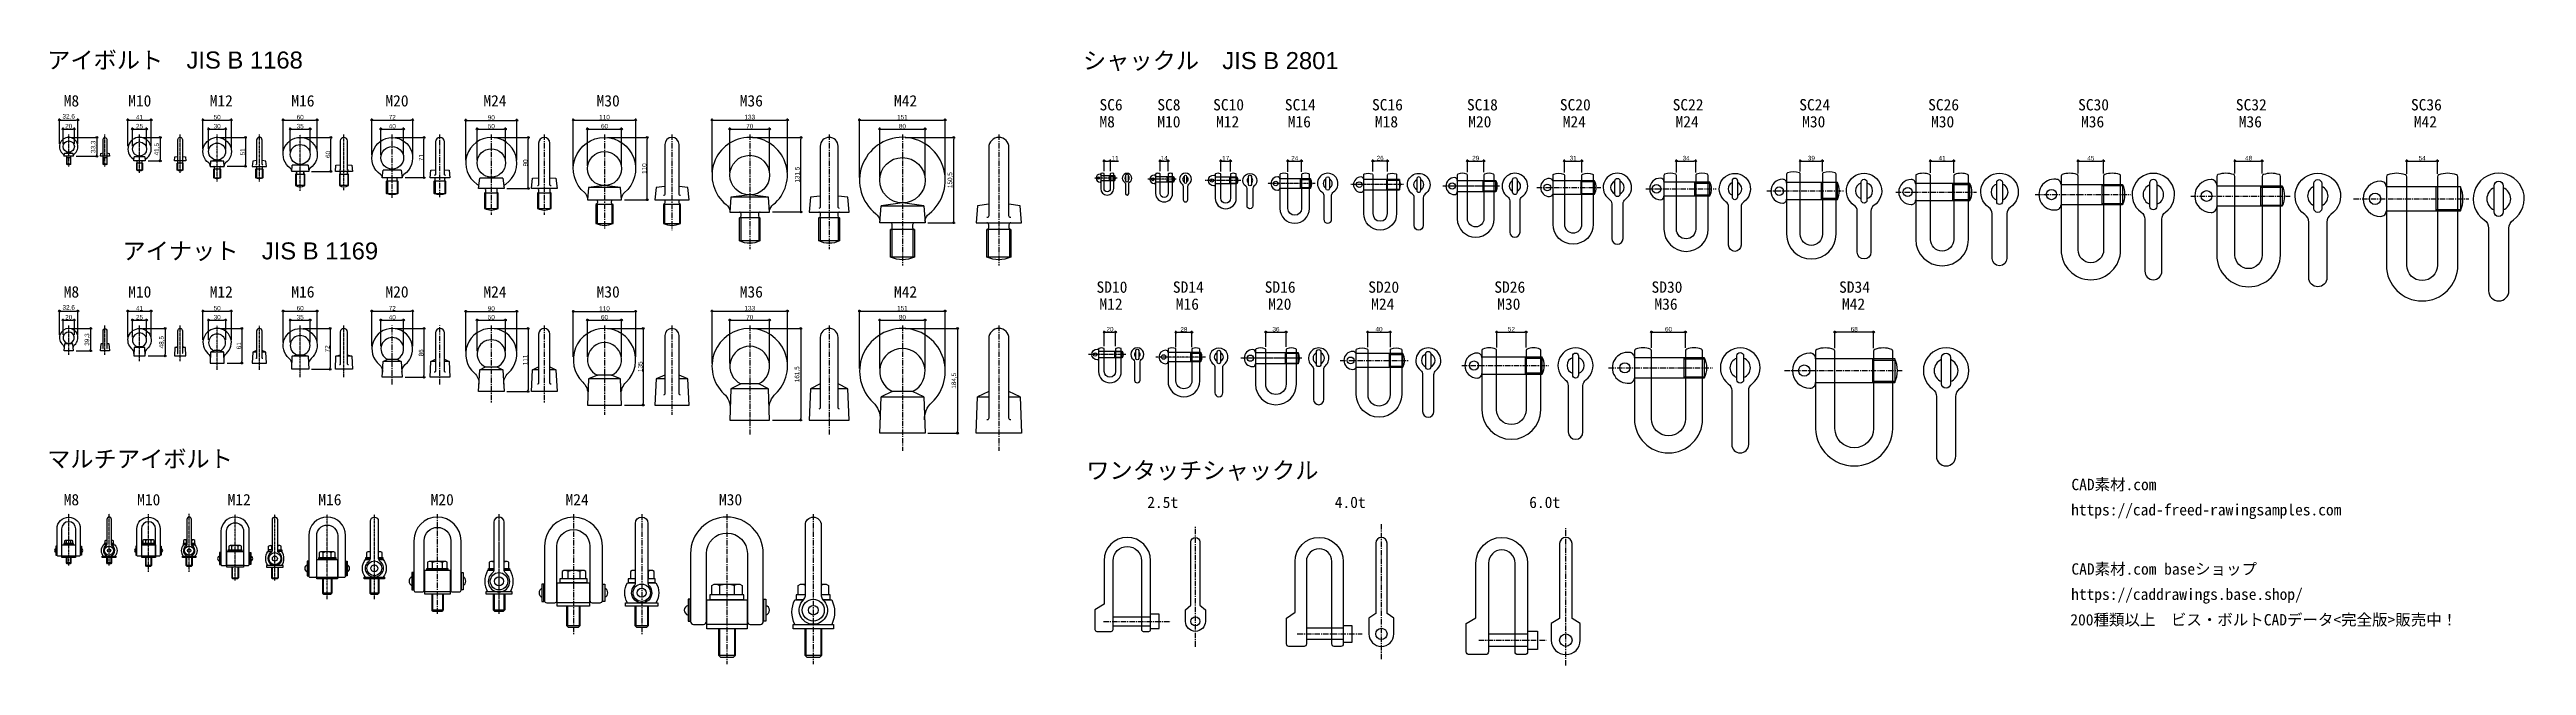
# Model space of a CAD drawing. Header units: millimetres. Extents: x 225 to 4590, y 55 to 1141.
import ezdxf

# ---------------------------------------------------------------- set-up
doc = ezdxf.new("R2010")
doc.units = ezdxf.units.MM
doc.linetypes.add('CENTER', pattern=[50.8, 31.75, -6.35, 6.35, -6.35])
doc.layers.get('Defpoints').update_dxf_attribs({"color": 251})
doc.styles.get("Standard").update_dxf_attribs({"font": 'arial.ttf'})
doc.styles.add('ＭＳ ゴシック', font='MS Gothic.ttf')
doc.dimstyles.new('ISO-25', dxfattribs={"dimtxt": 8, "dimasz": 3, "dimexe": 2.5, "dimexo": 5, "dimgap": 1, "dimtad": 1, "dimtxsty": 'Standard', "dimblk": 'ORIGIN', "dimcen": 2.5, "dimadec": 0, "dimazin": 0, "dimtfac": 1, "dimtmove": 0, "dimatfit": 3, "dimfxl": 0, "dimarcsym": 0})

msp = doc.modelspace()

# ---------------------------------------------------------------- texts
at = {"color": 3, "style": 'ＭＳ ゴシック'}
for s, p in [('M8', (250.24, 1040.243)), ('M10', (363.892, 1040.243)), ('M12', (507.478, 1040.243)), ('M16', (651.34, 1040.243)), ('M20', (817.146, 1040.243)), ('M24', (989.785, 1040.243)), ('M30', (1189.22, 1040.243)), ('M36', (1441.459, 1040.243)), ('M42', (1713.268, 1040.243)), ('SC6', (2075.351, 1033.311)), ('SC8', (2177.259, 1033.311)), ('SC10', (2275.614, 1033.311)), ('SC14', (2401.97, 1033.311)), ('SC16', (2555.534, 1033.311)), ('SC18', (2722.837, 1033.311)), ('SC20', (2886.536, 1033.311)), ('SC22', (3085.255, 1033.311)), ('SC24', (3308.391, 1033.311)), ('SC26', (3535.504, 1033.311)), ('SC30', (3799.733, 1033.311)), ('SC32', (4077.656, 1033.311)), ('SC36', (4386.182, 1033.311)), ('M8', (2075.351, 1003.389)), ('M10', (2177.259, 1003.389)), ('M12', (2280.719, 1003.389)), ('M16', (2407.075, 1003.389)), ('M18', (2560.639, 1003.389)), ('M20', (2725.087, 1003.389)), ('M24', (2891.641, 1003.389)), ('M24', (3090.36, 1003.389)), ('M30', (3313.496, 1003.389)), ('M30', (3540.609, 1003.389)), ('M36', (3804.838, 1003.389)), ('M36', (4082.761, 1003.389)), ('M42', (4391.287, 1003.389)), ('M8', (250.24, 703.592)), ('M10', (363.892, 703.592)), ('M12', (507.478, 703.592)), ('M16', (651.34, 703.592)), ('M20', (817.146, 703.592)), ('M24', (989.785, 703.592)), ('M30', (1189.22, 703.592)), ('M36', (1441.459, 703.592)), ('M42', (1713.268, 703.592)), ('SD10', (2070.124, 711.987)), ('M12', (2075.229, 682.064)), ('SD14', (2204.674, 711.987)), ('M16', (2209.779, 682.064)), ('SD16', (2366.449, 711.987)), ('M20', (2372.729, 682.064)), ('SD20', (2548.941, 711.987)), ('M24', (2554.046, 682.064)), ('SD26', (2771.063, 711.987)), ('M30', (2776.168, 682.064)), ('SD30', (3048.065, 711.987)), ('M36', (3053.17, 682.064)), ('SD34', (3378.529, 711.987)), ('M42', (3383.635, 682.064)), ('M8', (250.24, 337.416)), ('M10', (379.717, 337.416)), ('M12', (539.129, 337.416)), ('M16', (698.896, 337.416)), ('M20', (896.808, 337.416)), ('M24', (1134.486, 337.416)), ('M30', (1404.925, 337.416)), ('2.5t', (2159.471, 332.746)), ('4.0t', (2489.906, 332.746)), ('6.0t', (2832.551, 332.746))]:
    msp.add_text(s, height=20, dxfattribs=at).set_placement(p)
at = {"style": 'ＭＳ ゴシック'}
for s, p in [('CAD素材.com', (3787.964, 364.117)), ('https://cad-freed-rawingsamples.com', (3787.444, 319.65))]:
    msp.add_text(s, height=20, dxfattribs=at).set_placement(p)
at = {"color": 6, "style": 'ＭＳ ゴシック'}
for s, p in [('CAD素材.com baseショップ', (3787.964, 215.27)), ('https://caddrawings.base.shop/', (3787.444, 170.803)), ('200種類以上\u3000ビス・ボルトCADデータ<完全版>販売中！', (3786.016, 125.816))]:
    msp.add_text(s, height=20, dxfattribs=at).set_placement(p)
at = {"color": 3, "char_height": 30, "attachment_point": 1}
for s, insert in [('{\\fMS PGothic|b0|i0|c128|p50;アイボルト\u3000}JIS B 1168', (221.105, 1137.057)), ('{\\fMS PGothic|b0|i0|c128|p50;シャックル\u3000}JIS B 2801', (2046.216, 1136.119)), ('^I{\\fMS PGothic|b0|i0|c128|p50;アイナット\u3000}JIS B 1169', (233.763, 800.732)), ('{\\fMS PGothic|b0|i0|c128|p50;マルチアイボルト}', (221.105, 434.229)), ('{\\fMS PGothic|b0|i0|c128|p50;ワンタッチシャックル}', (2052.027, 414.036))]:
    msp.add_mtext(s, dxfattribs=dict(at, insert=insert))

# ---------------------------------------------------------------- blocks, each defined once
blk = doc.blocks.new('_Origin')
at = {"color": 0, "linetype": 'ByBlock', "lineweight": -2}
blk.add_line((0, 0), (-1, 0), dxfattribs=at)
blk.add_circle((0, 0), 0.5, dxfattribs=at)
blk = doc.blocks.new('*D2')
at = {"color": 0, "lineweight": -2, "transparency": 16777216}
for p, q in [((242.8, 974.5), (242.8, 1018.9)), ((245.8, 1016.4), (272.4, 1016.4)), ((275.4, 974.5), (275.4, 1018.9))]:
    blk.add_line(p, q, dxfattribs=at)
at = {"layer": 'Defpoints', "color": 0, "transparency": 16777216}
for p in [(275.4, 1016.4), (242.8, 969.5), (275.4, 969.5)]:
    blk.add_point(p, dxfattribs=at)
at = {"color": 0, "lineweight": -2, "transparency": 16777216, "xscale": 3, "yscale": 3, "zscale": 3, "rotation": 180}
blk.add_blockref('_Origin', (242.8, 1016.4), dxfattribs=at)
at = {"color": 0, "lineweight": -2, "transparency": 16777216, "xscale": 3, "yscale": 3, "zscale": 3}
blk.add_blockref('_Origin', (275.4, 1016.4), dxfattribs=at)
at = {"color": 0, "transparency": 16777216, "insert": (259.1, 1022.2), "char_height": 8, "attachment_point": 5}
blk.add_mtext('32,6', dxfattribs=at)
blk = doc.blocks.new('*D3')
at = {"color": 0, "lineweight": -2, "transparency": 16777216}
for p, q in [((363.4, 970.3), (363.4, 1018.9)), ((366.4, 1016.4), (401.4, 1016.4)), ((404.4, 970.3), (404.4, 1018.9))]:
    blk.add_line(p, q, dxfattribs=at)
at = {"layer": 'Defpoints', "color": 0, "transparency": 16777216}
for p in [(404.4, 1016.4), (363.4, 965.3), (404.4, 965.3)]:
    blk.add_point(p, dxfattribs=at)
at = {"color": 0, "lineweight": -2, "transparency": 16777216, "xscale": 3, "yscale": 3, "zscale": 3, "rotation": 180}
blk.add_blockref('_Origin', (363.4, 1016.4), dxfattribs=at)
at = {"color": 0, "lineweight": -2, "transparency": 16777216, "xscale": 3, "yscale": 3, "zscale": 3}
blk.add_blockref('_Origin', (404.4, 1016.4), dxfattribs=at)
at = {"color": 0, "transparency": 16777216, "insert": (383.9, 1021.4), "char_height": 8, "attachment_point": 5}
blk.add_mtext('41', dxfattribs=at)
blk = doc.blocks.new('*D4')
at = {"color": 0, "lineweight": -2, "transparency": 16777216}
for p, q in [((388.9, 985.8), (422.9, 985.8)), ((420.4, 982.8), (420.4, 947.3)), ((398.9, 944.3), (422.9, 944.3))]:
    blk.add_line(p, q, dxfattribs=at)
at = {"layer": 'Defpoints', "color": 0, "transparency": 16777216}
for p in [(383.9, 985.8), (393.9, 944.3), (420.4, 944.3)]:
    blk.add_point(p, dxfattribs=at)
at = {"color": 0, "lineweight": -2, "transparency": 16777216, "xscale": 3, "yscale": 3, "zscale": 3}
for p, rotation in [((420.4, 985.8), 90), ((420.4, 944.3), 270)]:
    blk.add_blockref('_Origin', p, dxfattribs=dict(at, rotation=rotation))
at = {"color": 0, "transparency": 16777216, "insert": (414.6, 965), "char_height": 8, "attachment_point": 5, "rotation": 90}
blk.add_mtext('41,5', dxfattribs=at)
blk = doc.blocks.new('*D5')
at = {"color": 0, "lineweight": -2, "transparency": 16777216}
for p, q in [((525.7, 985.8), (573, 985.8)), ((570.5, 982.8), (570.5, 937.8)), ((538.2, 934.8), (573, 934.8))]:
    blk.add_line(p, q, dxfattribs=at)
at = {"layer": 'Defpoints', "color": 0, "transparency": 16777216}
for p in [(520.7, 985.8), (533.2, 934.8), (570.5, 934.8)]:
    blk.add_point(p, dxfattribs=at)
at = {"color": 0, "lineweight": -2, "transparency": 16777216, "xscale": 3, "yscale": 3, "zscale": 3}
for p, rotation in [((570.5, 985.8), 90), ((570.5, 934.8), 270)]:
    blk.add_blockref('_Origin', p, dxfattribs=dict(at, rotation=rotation))
at = {"color": 0, "transparency": 16777216, "insert": (565.4, 960.3), "char_height": 8, "attachment_point": 5, "rotation": 90}
blk.add_mtext('51', dxfattribs=at)
blk = doc.blocks.new('*D6')
at = {"color": 0, "lineweight": -2, "transparency": 16777216}
for p, q in [((672, 985.8), (723.5, 985.8)), ((721, 928.8), (721, 982.8)), ((687, 925.8), (723.5, 925.8))]:
    blk.add_line(p, q, dxfattribs=at)
at = {"layer": 'Defpoints', "color": 0, "transparency": 16777216}
for p in [(667, 985.8), (721, 985.8), (682, 925.8)]:
    blk.add_point(p, dxfattribs=at)
at = {"color": 0, "lineweight": -2, "transparency": 16777216, "xscale": 3, "yscale": 3, "zscale": 3}
for p, rotation in [((721, 985.8), 90), ((721, 925.8), 270)]:
    blk.add_blockref('_Origin', p, dxfattribs=dict(at, rotation=rotation))
at = {"color": 0, "transparency": 16777216, "insert": (716, 955.8), "char_height": 8, "attachment_point": 5, "rotation": 90}
blk.add_mtext('60', dxfattribs=at)
blk = doc.blocks.new('*D7')
at = {"color": 0, "lineweight": -2, "transparency": 16777216}
for p, q in [((834.2, 985.8), (887.6, 985.8)), ((885.1, 917.8), (885.1, 982.8)), ((851.7, 914.8), (887.6, 914.8))]:
    blk.add_line(p, q, dxfattribs=at)
at = {"layer": 'Defpoints', "color": 0, "transparency": 16777216}
for p in [(829.2, 985.8), (885.1, 985.8), (846.7, 914.8)]:
    blk.add_point(p, dxfattribs=at)
at = {"color": 0, "lineweight": -2, "transparency": 16777216, "xscale": 3, "yscale": 3, "zscale": 3}
for p, rotation in [((885.1, 985.8), 90), ((885.1, 914.8), 270)]:
    blk.add_blockref('_Origin', p, dxfattribs=dict(at, rotation=rotation))
at = {"color": 0, "transparency": 16777216, "insert": (880.1, 950.3), "char_height": 8, "attachment_point": 5, "rotation": 90}
blk.add_mtext('71', dxfattribs=at)
blk = doc.blocks.new('*D8')
at = {"color": 0, "lineweight": -2, "transparency": 16777216}
for p, q in [((1008.7, 985.8), (1071.4, 985.8)), ((1068.9, 898.8), (1068.9, 982.8)), ((1031.2, 895.8), (1071.4, 895.8))]:
    blk.add_line(p, q, dxfattribs=at)
at = {"layer": 'Defpoints', "color": 0, "transparency": 16777216}
for p in [(1003.7, 985.8), (1068.9, 985.8), (1026.2, 895.8)]:
    blk.add_point(p, dxfattribs=at)
at = {"color": 0, "lineweight": -2, "transparency": 16777216, "xscale": 3, "yscale": 3, "zscale": 3}
for p, rotation in [((1068.9, 985.8), 90), ((1068.9, 895.8), 270)]:
    blk.add_blockref('_Origin', p, dxfattribs=dict(at, rotation=rotation))
at = {"color": 0, "transparency": 16777216, "insert": (1063.8, 940.8), "char_height": 8, "attachment_point": 5, "rotation": 90}
blk.add_mtext('90', dxfattribs=at)
blk = doc.blocks.new('*D9')
at = {"color": 0, "lineweight": -2, "transparency": 16777216}
for p, q in [((1208.2, 985.8), (1280.9, 985.8)), ((1278.4, 878.8), (1278.4, 982.8)), ((1238.2, 875.8), (1280.9, 875.8))]:
    blk.add_line(p, q, dxfattribs=at)
at = {"layer": 'Defpoints', "color": 0, "transparency": 16777216}
for p in [(1203.2, 985.8), (1278.4, 985.8), (1233.2, 875.8)]:
    blk.add_point(p, dxfattribs=at)
at = {"color": 0, "lineweight": -2, "transparency": 16777216, "xscale": 3, "yscale": 3, "zscale": 3}
for p, rotation in [((1278.4, 985.8), 90), ((1278.4, 875.8), 270)]:
    blk.add_blockref('_Origin', p, dxfattribs=dict(at, rotation=rotation))
at = {"color": 0, "transparency": 16777216, "insert": (1273.3, 930.8), "char_height": 8, "attachment_point": 5, "rotation": 90}
blk.add_mtext('110', dxfattribs=at)
blk = doc.blocks.new('*D10')
at = {"color": 0, "lineweight": -2, "transparency": 16777216}
for p, q in [((1464.1, 985.8), (1551.9, 985.8)), ((1549.4, 857.3), (1549.4, 982.8)), ((1499.1, 854.3), (1551.9, 854.3))]:
    blk.add_line(p, q, dxfattribs=at)
at = {"layer": 'Defpoints', "color": 0, "transparency": 16777216}
for p in [(1459.1, 985.8), (1549.4, 985.8), (1494.1, 854.3)]:
    blk.add_point(p, dxfattribs=at)
at = {"color": 0, "lineweight": -2, "transparency": 16777216, "xscale": 3, "yscale": 3, "zscale": 3}
for p, rotation in [((1549.4, 985.8), 90), ((1549.4, 854.3), 270)]:
    blk.add_blockref('_Origin', p, dxfattribs=dict(at, rotation=rotation))
at = {"color": 0, "transparency": 16777216, "insert": (1543.6, 920), "char_height": 8, "attachment_point": 5, "rotation": 90}
blk.add_mtext('131,5', dxfattribs=at)
blk = doc.blocks.new('*D11')
at = {"color": 0, "lineweight": -2, "transparency": 16777216}
for p, q in [((1733.1, 985.8), (1821, 985.8)), ((1818.5, 838.3), (1818.5, 982.8)), ((1773.1, 835.3), (1821, 835.3))]:
    blk.add_line(p, q, dxfattribs=at)
at = {"layer": 'Defpoints', "color": 0, "transparency": 16777216}
for p in [(1728.1, 985.8), (1818.5, 985.8), (1768.1, 835.3)]:
    blk.add_point(p, dxfattribs=at)
at = {"color": 0, "lineweight": -2, "transparency": 16777216, "xscale": 3, "yscale": 3, "zscale": 3}
for p, rotation in [((1818.5, 985.8), 90), ((1818.5, 835.3), 270)]:
    blk.add_blockref('_Origin', p, dxfattribs=dict(at, rotation=rotation))
at = {"color": 0, "transparency": 16777216, "insert": (1812.6, 910.5), "char_height": 8, "attachment_point": 5, "rotation": 90}
blk.add_mtext('150,5', dxfattribs=at)
blk = doc.blocks.new('*D12')
at = {"color": 0, "lineweight": -2, "transparency": 16777216}
for p, q in [((264.1, 985.8), (311.2, 985.8)), ((308.7, 982.8), (308.7, 955.5)), ((272.1, 952.5), (311.2, 952.5))]:
    blk.add_line(p, q, dxfattribs=at)
at = {"layer": 'Defpoints', "color": 0, "transparency": 16777216}
for p in [(259.1, 985.8), (267.1, 952.5), (308.7, 952.5)]:
    blk.add_point(p, dxfattribs=at)
at = {"color": 0, "lineweight": -2, "transparency": 16777216, "xscale": 3, "yscale": 3, "zscale": 3}
for p, rotation in [((308.7, 985.8), 90), ((308.7, 952.5), 270)]:
    blk.add_blockref('_Origin', p, dxfattribs=dict(at, rotation=rotation))
at = {"color": 0, "transparency": 16777216, "insert": (302.9, 969.1), "char_height": 8, "attachment_point": 5, "rotation": 90}
blk.add_mtext('33,3', dxfattribs=at)
blk = doc.blocks.new('*D13')
at = {"color": 0, "lineweight": -2, "transparency": 16777216}
for p, q in [((495.7, 965.8), (495.7, 1018.9)), ((498.7, 1016.4), (542.7, 1016.4)), ((545.7, 965.8), (545.7, 1018.9))]:
    blk.add_line(p, q, dxfattribs=at)
at = {"layer": 'Defpoints', "color": 0, "transparency": 16777216}
for p in [(545.7, 1016.4), (495.7, 960.8), (545.7, 960.8)]:
    blk.add_point(p, dxfattribs=at)
at = {"color": 0, "lineweight": -2, "transparency": 16777216, "xscale": 3, "yscale": 3, "zscale": 3, "rotation": 180}
blk.add_blockref('_Origin', (495.7, 1016.4), dxfattribs=at)
at = {"color": 0, "lineweight": -2, "transparency": 16777216, "xscale": 3, "yscale": 3, "zscale": 3}
blk.add_blockref('_Origin', (545.7, 1016.4), dxfattribs=at)
at = {"color": 0, "transparency": 16777216, "insert": (520.7, 1021.4), "char_height": 8, "attachment_point": 5}
blk.add_mtext('50', dxfattribs=at)
blk = doc.blocks.new('*D14')
at = {"color": 0, "lineweight": -2, "transparency": 16777216}
for p, q in [((505.7, 965.8), (505.7, 1002.9)), ((508.7, 1000.4), (532.7, 1000.4)), ((535.7, 965.8), (535.7, 1002.9))]:
    blk.add_line(p, q, dxfattribs=at)
at = {"layer": 'Defpoints', "color": 0, "transparency": 16777216}
for p in [(505.7, 960.8), (535.7, 1000.4), (535.7, 960.8)]:
    blk.add_point(p, dxfattribs=at)
at = {"color": 0, "lineweight": -2, "transparency": 16777216, "xscale": 3, "yscale": 3, "zscale": 3, "rotation": 180}
blk.add_blockref('_Origin', (505.7, 1000.4), dxfattribs=at)
at = {"color": 0, "lineweight": -2, "transparency": 16777216, "xscale": 3, "yscale": 3, "zscale": 3}
blk.add_blockref('_Origin', (535.7, 1000.4), dxfattribs=at)
at = {"color": 0, "transparency": 16777216, "insert": (520.7, 1005.5), "char_height": 8, "attachment_point": 5}
blk.add_mtext('30', dxfattribs=at)
blk = doc.blocks.new('*D15')
at = {"color": 0, "lineweight": -2, "transparency": 16777216}
for p, q in [((371.4, 970.3), (371.4, 1002.9)), ((374.4, 1000.4), (393.4, 1000.4)), ((396.4, 970.3), (396.4, 1002.9))]:
    blk.add_line(p, q, dxfattribs=at)
at = {"layer": 'Defpoints', "color": 0, "transparency": 16777216}
for p in [(371.4, 965.3), (396.4, 1000.4), (396.4, 965.3)]:
    blk.add_point(p, dxfattribs=at)
at = {"color": 0, "lineweight": -2, "transparency": 16777216, "xscale": 3, "yscale": 3, "zscale": 3, "rotation": 180}
blk.add_blockref('_Origin', (371.4, 1000.4), dxfattribs=at)
at = {"color": 0, "lineweight": -2, "transparency": 16777216, "xscale": 3, "yscale": 3, "zscale": 3}
blk.add_blockref('_Origin', (396.4, 1000.4), dxfattribs=at)
at = {"color": 0, "transparency": 16777216, "insert": (383.9, 1005.5), "char_height": 8, "attachment_point": 5}
blk.add_mtext('25', dxfattribs=at)
blk = doc.blocks.new('*D16')
at = {"color": 0, "lineweight": -2, "transparency": 16777216}
for p, q in [((249.1, 974.5), (249.1, 1002.9)), ((252.1, 1000.4), (266.1, 1000.4)), ((269.1, 974.5), (269.1, 1002.9))]:
    blk.add_line(p, q, dxfattribs=at)
at = {"layer": 'Defpoints', "color": 0, "transparency": 16777216}
for p in [(249.1, 969.5), (269.1, 1000.4), (269.1, 969.5)]:
    blk.add_point(p, dxfattribs=at)
at = {"color": 0, "lineweight": -2, "transparency": 16777216, "xscale": 3, "yscale": 3, "zscale": 3, "rotation": 180}
blk.add_blockref('_Origin', (249.1, 1000.4), dxfattribs=at)
at = {"color": 0, "lineweight": -2, "transparency": 16777216, "xscale": 3, "yscale": 3, "zscale": 3}
blk.add_blockref('_Origin', (269.1, 1000.4), dxfattribs=at)
at = {"color": 0, "transparency": 16777216, "insert": (259.1, 1005.5), "char_height": 8, "attachment_point": 5}
blk.add_mtext('20', dxfattribs=at)
blk = doc.blocks.new('*D17')
at = {"color": 0, "lineweight": -2, "transparency": 16777216}
for p, q in [((637, 960.8), (637, 1018.9)), ((640, 1016.4), (694, 1016.4)), ((697, 960.8), (697, 1018.9))]:
    blk.add_line(p, q, dxfattribs=at)
at = {"layer": 'Defpoints', "color": 0, "transparency": 16777216}
for p in [(697, 1016.4), (637, 955.8), (697, 955.8)]:
    blk.add_point(p, dxfattribs=at)
at = {"color": 0, "lineweight": -2, "transparency": 16777216, "xscale": 3, "yscale": 3, "zscale": 3, "rotation": 180}
blk.add_blockref('_Origin', (637, 1016.4), dxfattribs=at)
at = {"color": 0, "lineweight": -2, "transparency": 16777216, "xscale": 3, "yscale": 3, "zscale": 3}
blk.add_blockref('_Origin', (697, 1016.4), dxfattribs=at)
at = {"color": 0, "transparency": 16777216, "insert": (667, 1021.4), "char_height": 8, "attachment_point": 5}
blk.add_mtext('60', dxfattribs=at)
blk = doc.blocks.new('*D18')
at = {"color": 0, "lineweight": -2, "transparency": 16777216}
for p, q in [((649.5, 960.8), (649.5, 1002.9)), ((652.5, 1000.4), (681.5, 1000.4)), ((684.5, 960.8), (684.5, 1002.9))]:
    blk.add_line(p, q, dxfattribs=at)
at = {"layer": 'Defpoints', "color": 0, "transparency": 16777216}
for p in [(684.5, 1000.4), (649.5, 955.8), (684.5, 955.8)]:
    blk.add_point(p, dxfattribs=at)
at = {"color": 0, "lineweight": -2, "transparency": 16777216, "xscale": 3, "yscale": 3, "zscale": 3, "rotation": 180}
blk.add_blockref('_Origin', (649.5, 1000.4), dxfattribs=at)
at = {"color": 0, "lineweight": -2, "transparency": 16777216, "xscale": 3, "yscale": 3, "zscale": 3}
blk.add_blockref('_Origin', (684.5, 1000.4), dxfattribs=at)
at = {"color": 0, "transparency": 16777216, "insert": (667, 1005.5), "char_height": 8, "attachment_point": 5}
blk.add_mtext('35', dxfattribs=at)
blk = doc.blocks.new('*D19')
at = {"color": 0, "lineweight": -2, "transparency": 16777216}
for p, q in [((793.2, 954.8), (793.2, 1018.9)), ((796.2, 1016.4), (862.2, 1016.4)), ((865.2, 954.8), (865.2, 1018.9))]:
    blk.add_line(p, q, dxfattribs=at)
at = {"layer": 'Defpoints', "color": 0, "transparency": 16777216}
for p in [(865.2, 1016.4), (793.2, 949.8), (865.2, 949.8)]:
    blk.add_point(p, dxfattribs=at)
at = {"color": 0, "lineweight": -2, "transparency": 16777216, "xscale": 3, "yscale": 3, "zscale": 3, "rotation": 180}
blk.add_blockref('_Origin', (793.2, 1016.4), dxfattribs=at)
at = {"color": 0, "lineweight": -2, "transparency": 16777216, "xscale": 3, "yscale": 3, "zscale": 3}
blk.add_blockref('_Origin', (865.2, 1016.4), dxfattribs=at)
at = {"color": 0, "transparency": 16777216, "insert": (829.2, 1021.4), "char_height": 8, "attachment_point": 5}
blk.add_mtext('72', dxfattribs=at)
blk = doc.blocks.new('*D20')
at = {"color": 0, "lineweight": -2, "transparency": 16777216}
for p, q in [((809.2, 954.8), (809.2, 1002.9)), ((812.2, 1000.4), (846.2, 1000.4)), ((849.2, 954.8), (849.2, 1002.9))]:
    blk.add_line(p, q, dxfattribs=at)
at = {"layer": 'Defpoints', "color": 0, "transparency": 16777216}
for p in [(849.2, 1000.4), (809.2, 949.8), (849.2, 949.8)]:
    blk.add_point(p, dxfattribs=at)
at = {"color": 0, "lineweight": -2, "transparency": 16777216, "xscale": 3, "yscale": 3, "zscale": 3, "rotation": 180}
blk.add_blockref('_Origin', (809.2, 1000.4), dxfattribs=at)
at = {"color": 0, "lineweight": -2, "transparency": 16777216, "xscale": 3, "yscale": 3, "zscale": 3}
blk.add_blockref('_Origin', (849.2, 1000.4), dxfattribs=at)
at = {"color": 0, "transparency": 16777216, "insert": (829.2, 1005.5), "char_height": 8, "attachment_point": 5}
blk.add_mtext('40', dxfattribs=at)
blk = doc.blocks.new('*D21')
at = {"color": 0, "lineweight": -2, "transparency": 16777216}
for p, q in [((958.7, 945.8), (958.7, 1018.2)), ((961.7, 1015.7), (1045.7, 1015.7)), ((1048.7, 945.8), (1048.7, 1018.2))]:
    blk.add_line(p, q, dxfattribs=at)
at = {"layer": 'Defpoints', "color": 0, "transparency": 16777216}
for p in [(1048.7, 1015.7), (958.7, 940.8), (1048.7, 940.8)]:
    blk.add_point(p, dxfattribs=at)
at = {"color": 0, "lineweight": -2, "transparency": 16777216, "xscale": 3, "yscale": 3, "zscale": 3, "rotation": 180}
blk.add_blockref('_Origin', (958.7, 1015.7), dxfattribs=at)
at = {"color": 0, "lineweight": -2, "transparency": 16777216, "xscale": 3, "yscale": 3, "zscale": 3}
blk.add_blockref('_Origin', (1048.7, 1015.7), dxfattribs=at)
at = {"color": 0, "transparency": 16777216, "insert": (1003.7, 1020.8), "char_height": 8, "attachment_point": 5}
blk.add_mtext('90', dxfattribs=at)
blk = doc.blocks.new('*D22')
at = {"color": 0, "lineweight": -2, "transparency": 16777216}
for p, q in [((978.7, 945.8), (978.7, 1002.9)), ((981.7, 1000.4), (1025.7, 1000.4)), ((1028.7, 945.8), (1028.7, 1002.9))]:
    blk.add_line(p, q, dxfattribs=at)
at = {"layer": 'Defpoints', "color": 0, "transparency": 16777216}
for p in [(1028.7, 1000.4), (978.7, 940.8), (1028.7, 940.8)]:
    blk.add_point(p, dxfattribs=at)
at = {"color": 0, "lineweight": -2, "transparency": 16777216, "xscale": 3, "yscale": 3, "zscale": 3, "rotation": 180}
blk.add_blockref('_Origin', (978.7, 1000.4), dxfattribs=at)
at = {"color": 0, "lineweight": -2, "transparency": 16777216, "xscale": 3, "yscale": 3, "zscale": 3}
blk.add_blockref('_Origin', (1028.7, 1000.4), dxfattribs=at)
at = {"color": 0, "transparency": 16777216, "insert": (1003.7, 1005.5), "char_height": 8, "attachment_point": 5}
blk.add_mtext('50', dxfattribs=at)
blk = doc.blocks.new('*D23')
at = {"color": 0, "lineweight": -2, "transparency": 16777216}
for p, q in [((1148.2, 935.8), (1148.2, 1018.9)), ((1151.2, 1016.4), (1255.2, 1016.4)), ((1258.2, 935.8), (1258.2, 1018.9))]:
    blk.add_line(p, q, dxfattribs=at)
at = {"layer": 'Defpoints', "color": 0, "transparency": 16777216}
for p in [(1258.2, 1016.4), (1148.2, 930.8), (1258.2, 930.8)]:
    blk.add_point(p, dxfattribs=at)
at = {"color": 0, "lineweight": -2, "transparency": 16777216, "xscale": 3, "yscale": 3, "zscale": 3, "rotation": 180}
blk.add_blockref('_Origin', (1148.2, 1016.4), dxfattribs=at)
at = {"color": 0, "lineweight": -2, "transparency": 16777216, "xscale": 3, "yscale": 3, "zscale": 3}
blk.add_blockref('_Origin', (1258.2, 1016.4), dxfattribs=at)
at = {"color": 0, "transparency": 16777216, "insert": (1203.2, 1021.4), "char_height": 8, "attachment_point": 5}
blk.add_mtext('110', dxfattribs=at)
blk = doc.blocks.new('*D24')
at = {"color": 0, "lineweight": -2, "transparency": 16777216}
for p, q in [((1173.2, 935.8), (1173.2, 1002.9)), ((1176.2, 1000.4), (1230.2, 1000.4)), ((1233.2, 935.8), (1233.2, 1002.9))]:
    blk.add_line(p, q, dxfattribs=at)
at = {"layer": 'Defpoints', "color": 0, "transparency": 16777216}
for p in [(1233.2, 1000.4), (1173.2, 930.8), (1233.2, 930.8)]:
    blk.add_point(p, dxfattribs=at)
at = {"color": 0, "lineweight": -2, "transparency": 16777216, "xscale": 3, "yscale": 3, "zscale": 3, "rotation": 180}
blk.add_blockref('_Origin', (1173.2, 1000.4), dxfattribs=at)
at = {"color": 0, "lineweight": -2, "transparency": 16777216, "xscale": 3, "yscale": 3, "zscale": 3}
blk.add_blockref('_Origin', (1233.2, 1000.4), dxfattribs=at)
at = {"color": 0, "transparency": 16777216, "insert": (1203.2, 1005.5), "char_height": 8, "attachment_point": 5}
blk.add_mtext('60', dxfattribs=at)
blk = doc.blocks.new('*D25')
at = {"color": 0, "lineweight": -2, "transparency": 16777216}
for p, q in [((1392.6, 924.3), (1392.6, 1018.9)), ((1395.6, 1016.4), (1522.6, 1016.4)), ((1525.6, 924.3), (1525.6, 1018.9))]:
    blk.add_line(p, q, dxfattribs=at)
at = {"layer": 'Defpoints', "color": 0, "transparency": 16777216}
for p in [(1525.6, 1016.4), (1392.6, 919.3), (1525.6, 919.3)]:
    blk.add_point(p, dxfattribs=at)
at = {"color": 0, "lineweight": -2, "transparency": 16777216, "xscale": 3, "yscale": 3, "zscale": 3, "rotation": 180}
blk.add_blockref('_Origin', (1392.6, 1016.4), dxfattribs=at)
at = {"color": 0, "lineweight": -2, "transparency": 16777216, "xscale": 3, "yscale": 3, "zscale": 3}
blk.add_blockref('_Origin', (1525.6, 1016.4), dxfattribs=at)
at = {"color": 0, "transparency": 16777216, "insert": (1459.1, 1021.5), "char_height": 8, "attachment_point": 5}
blk.add_mtext('133', dxfattribs=at)
blk = doc.blocks.new('*D26')
at = {"color": 0, "lineweight": -2, "transparency": 16777216}
for p, q in [((1424.1, 924.3), (1424.1, 1002.9)), ((1427.1, 1000.4), (1491.1, 1000.4)), ((1494.1, 924.3), (1494.1, 1002.9))]:
    blk.add_line(p, q, dxfattribs=at)
at = {"layer": 'Defpoints', "color": 0, "transparency": 16777216}
for p in [(1494.1, 1000.4), (1424.1, 919.3), (1494.1, 919.3)]:
    blk.add_point(p, dxfattribs=at)
at = {"color": 0, "lineweight": -2, "transparency": 16777216, "xscale": 3, "yscale": 3, "zscale": 3, "rotation": 180}
blk.add_blockref('_Origin', (1424.1, 1000.4), dxfattribs=at)
at = {"color": 0, "lineweight": -2, "transparency": 16777216, "xscale": 3, "yscale": 3, "zscale": 3}
blk.add_blockref('_Origin', (1494.1, 1000.4), dxfattribs=at)
at = {"color": 0, "transparency": 16777216, "insert": (1459.1, 1005.5), "char_height": 8, "attachment_point": 5}
blk.add_mtext('70', dxfattribs=at)
blk = doc.blocks.new('*D27')
at = {"color": 0, "lineweight": -2, "transparency": 16777216}
for p, q in [((1652.6, 915.3), (1652.6, 1018.9)), ((1655.6, 1016.4), (1800.6, 1016.4)), ((1803.6, 915.3), (1803.6, 1018.9))]:
    blk.add_line(p, q, dxfattribs=at)
at = {"layer": 'Defpoints', "color": 0, "transparency": 16777216}
for p in [(1803.6, 1016.4), (1652.6, 910.3), (1803.6, 910.3)]:
    blk.add_point(p, dxfattribs=at)
at = {"color": 0, "lineweight": -2, "transparency": 16777216, "xscale": 3, "yscale": 3, "zscale": 3, "rotation": 180}
blk.add_blockref('_Origin', (1652.6, 1016.4), dxfattribs=at)
at = {"color": 0, "lineweight": -2, "transparency": 16777216, "xscale": 3, "yscale": 3, "zscale": 3}
blk.add_blockref('_Origin', (1803.6, 1016.4), dxfattribs=at)
at = {"color": 0, "transparency": 16777216, "insert": (1728.1, 1021.4), "char_height": 8, "attachment_point": 5}
blk.add_mtext('151', dxfattribs=at)
blk = doc.blocks.new('*D28')
at = {"color": 0, "lineweight": -2, "transparency": 16777216}
for p, q in [((1688.1, 915.3), (1688.1, 1002.9)), ((1691.1, 1000.4), (1765.1, 1000.4)), ((1768.1, 915.3), (1768.1, 1002.9))]:
    blk.add_line(p, q, dxfattribs=at)
at = {"layer": 'Defpoints', "color": 0, "transparency": 16777216}
for p in [(1768.1, 1000.4), (1688.1, 910.3), (1768.1, 910.3)]:
    blk.add_point(p, dxfattribs=at)
at = {"color": 0, "lineweight": -2, "transparency": 16777216, "xscale": 3, "yscale": 3, "zscale": 3, "rotation": 180}
blk.add_blockref('_Origin', (1688.1, 1000.4), dxfattribs=at)
at = {"color": 0, "lineweight": -2, "transparency": 16777216, "xscale": 3, "yscale": 3, "zscale": 3}
blk.add_blockref('_Origin', (1768.1, 1000.4), dxfattribs=at)
at = {"color": 0, "transparency": 16777216, "insert": (1728.1, 1005.5), "char_height": 8, "attachment_point": 5}
blk.add_mtext('80', dxfattribs=at)
blk = doc.blocks.new('*D29')
at = {"color": 0, "lineweight": -2, "transparency": 16777216}
for p, q in [((242.8, 637.8), (242.8, 682.2)), ((245.8, 679.7), (272.4, 679.7)), ((275.4, 637.8), (275.4, 682.2))]:
    blk.add_line(p, q, dxfattribs=at)
at = {"layer": 'Defpoints', "color": 0, "transparency": 16777216}
for p in [(275.4, 679.7), (242.8, 632.8), (275.4, 632.8)]:
    blk.add_point(p, dxfattribs=at)
at = {"color": 0, "lineweight": -2, "transparency": 16777216, "xscale": 3, "yscale": 3, "zscale": 3, "rotation": 180}
blk.add_blockref('_Origin', (242.8, 679.7), dxfattribs=at)
at = {"color": 0, "lineweight": -2, "transparency": 16777216, "xscale": 3, "yscale": 3, "zscale": 3}
blk.add_blockref('_Origin', (275.4, 679.7), dxfattribs=at)
at = {"color": 0, "transparency": 16777216, "insert": (259.1, 685.5), "char_height": 8, "attachment_point": 5}
blk.add_mtext('32,6', dxfattribs=at)
blk = doc.blocks.new('*D30')
at = {"color": 0, "lineweight": -2, "transparency": 16777216}
for p, q in [((363.4, 633.6), (363.4, 682.2)), ((366.4, 679.7), (401.4, 679.7)), ((404.4, 633.6), (404.4, 682.2))]:
    blk.add_line(p, q, dxfattribs=at)
at = {"layer": 'Defpoints', "color": 0, "transparency": 16777216}
for p in [(404.4, 679.7), (363.4, 628.6), (404.4, 628.6)]:
    blk.add_point(p, dxfattribs=at)
at = {"color": 0, "lineweight": -2, "transparency": 16777216, "xscale": 3, "yscale": 3, "zscale": 3, "rotation": 180}
blk.add_blockref('_Origin', (363.4, 679.7), dxfattribs=at)
at = {"color": 0, "lineweight": -2, "transparency": 16777216, "xscale": 3, "yscale": 3, "zscale": 3}
blk.add_blockref('_Origin', (404.4, 679.7), dxfattribs=at)
at = {"color": 0, "transparency": 16777216, "insert": (383.9, 684.7), "char_height": 8, "attachment_point": 5}
blk.add_mtext('41', dxfattribs=at)
blk = doc.blocks.new('*D43')
at = {"color": 0, "lineweight": -2, "transparency": 16777216}
for p, q in [((495.7, 629.1), (495.7, 682.2)), ((498.7, 679.7), (542.7, 679.7)), ((545.7, 629.1), (545.7, 682.2))]:
    blk.add_line(p, q, dxfattribs=at)
at = {"layer": 'Defpoints', "color": 0, "transparency": 16777216}
for p in [(545.7, 679.7), (495.7, 624.1), (545.7, 624.1)]:
    blk.add_point(p, dxfattribs=at)
at = {"color": 0, "lineweight": -2, "transparency": 16777216, "xscale": 3, "yscale": 3, "zscale": 3, "rotation": 180}
blk.add_blockref('_Origin', (495.7, 679.7), dxfattribs=at)
at = {"color": 0, "lineweight": -2, "transparency": 16777216, "xscale": 3, "yscale": 3, "zscale": 3}
blk.add_blockref('_Origin', (545.7, 679.7), dxfattribs=at)
at = {"color": 0, "transparency": 16777216, "insert": (520.7, 684.8), "char_height": 8, "attachment_point": 5}
blk.add_mtext('50', dxfattribs=at)
blk = doc.blocks.new('*D44')
at = {"color": 0, "lineweight": -2, "transparency": 16777216}
for p, q in [((505.7, 629.1), (505.7, 666.3)), ((508.7, 663.8), (532.7, 663.8)), ((535.7, 629.1), (535.7, 666.3))]:
    blk.add_line(p, q, dxfattribs=at)
at = {"layer": 'Defpoints', "color": 0, "transparency": 16777216}
for p in [(535.7, 663.8), (505.7, 624.1), (535.7, 624.1)]:
    blk.add_point(p, dxfattribs=at)
at = {"color": 0, "lineweight": -2, "transparency": 16777216, "xscale": 3, "yscale": 3, "zscale": 3, "rotation": 180}
blk.add_blockref('_Origin', (505.7, 663.8), dxfattribs=at)
at = {"color": 0, "lineweight": -2, "transparency": 16777216, "xscale": 3, "yscale": 3, "zscale": 3}
blk.add_blockref('_Origin', (535.7, 663.8), dxfattribs=at)
at = {"color": 0, "transparency": 16777216, "insert": (520.7, 668.9), "char_height": 8, "attachment_point": 5}
blk.add_mtext('30', dxfattribs=at)
blk = doc.blocks.new('*D45')
at = {"color": 0, "lineweight": -2, "transparency": 16777216}
for p, q in [((371.4, 633.6), (371.4, 666.3)), ((374.4, 663.8), (393.4, 663.8)), ((396.4, 633.6), (396.4, 666.3))]:
    blk.add_line(p, q, dxfattribs=at)
at = {"layer": 'Defpoints', "color": 0, "transparency": 16777216}
for p in [(396.4, 663.8), (371.4, 628.6), (396.4, 628.6)]:
    blk.add_point(p, dxfattribs=at)
at = {"color": 0, "lineweight": -2, "transparency": 16777216, "xscale": 3, "yscale": 3, "zscale": 3, "rotation": 180}
blk.add_blockref('_Origin', (371.4, 663.8), dxfattribs=at)
at = {"color": 0, "lineweight": -2, "transparency": 16777216, "xscale": 3, "yscale": 3, "zscale": 3}
blk.add_blockref('_Origin', (396.4, 663.8), dxfattribs=at)
at = {"color": 0, "transparency": 16777216, "insert": (383.9, 668.8), "char_height": 8, "attachment_point": 5}
blk.add_mtext('25', dxfattribs=at)
blk = doc.blocks.new('*D31')
at = {"color": 0, "lineweight": -2, "transparency": 16777216}
for p, q in [((249.1, 637.8), (249.1, 666.3)), ((252.1, 663.8), (266.1, 663.8)), ((269.1, 637.8), (269.1, 666.3))]:
    blk.add_line(p, q, dxfattribs=at)
at = {"layer": 'Defpoints', "color": 0, "transparency": 16777216}
for p in [(269.1, 663.8), (249.1, 632.8), (269.1, 632.8)]:
    blk.add_point(p, dxfattribs=at)
at = {"color": 0, "lineweight": -2, "transparency": 16777216, "xscale": 3, "yscale": 3, "zscale": 3, "rotation": 180}
blk.add_blockref('_Origin', (249.1, 663.8), dxfattribs=at)
at = {"color": 0, "lineweight": -2, "transparency": 16777216, "xscale": 3, "yscale": 3, "zscale": 3}
blk.add_blockref('_Origin', (269.1, 663.8), dxfattribs=at)
at = {"color": 0, "transparency": 16777216, "insert": (259.1, 668.8), "char_height": 8, "attachment_point": 5}
blk.add_mtext('20', dxfattribs=at)
blk = doc.blocks.new('*D38')
at = {"color": 0, "lineweight": -2, "transparency": 16777216}
for p, q in [((637, 624.1), (637, 682.2)), ((640, 679.7), (694, 679.7)), ((697, 624.1), (697, 682.2))]:
    blk.add_line(p, q, dxfattribs=at)
at = {"layer": 'Defpoints', "color": 0, "transparency": 16777216}
for p in [(697, 679.7), (637, 619.1), (697, 619.1)]:
    blk.add_point(p, dxfattribs=at)
at = {"color": 0, "lineweight": -2, "transparency": 16777216, "xscale": 3, "yscale": 3, "zscale": 3, "rotation": 180}
blk.add_blockref('_Origin', (637, 679.7), dxfattribs=at)
at = {"color": 0, "lineweight": -2, "transparency": 16777216, "xscale": 3, "yscale": 3, "zscale": 3}
blk.add_blockref('_Origin', (697, 679.7), dxfattribs=at)
at = {"color": 0, "transparency": 16777216, "insert": (667, 684.8), "char_height": 8, "attachment_point": 5}
blk.add_mtext('60', dxfattribs=at)
blk = doc.blocks.new('*D39')
at = {"color": 0, "lineweight": -2, "transparency": 16777216}
for p, q in [((649.5, 624.1), (649.5, 666.3)), ((652.5, 663.8), (681.5, 663.8)), ((684.5, 624.1), (684.5, 666.3))]:
    blk.add_line(p, q, dxfattribs=at)
at = {"layer": 'Defpoints', "color": 0, "transparency": 16777216}
for p in [(684.5, 663.8), (649.5, 619.1), (684.5, 619.1)]:
    blk.add_point(p, dxfattribs=at)
at = {"color": 0, "lineweight": -2, "transparency": 16777216, "xscale": 3, "yscale": 3, "zscale": 3, "rotation": 180}
blk.add_blockref('_Origin', (649.5, 663.8), dxfattribs=at)
at = {"color": 0, "lineweight": -2, "transparency": 16777216, "xscale": 3, "yscale": 3, "zscale": 3}
blk.add_blockref('_Origin', (684.5, 663.8), dxfattribs=at)
at = {"color": 0, "transparency": 16777216, "insert": (667, 668.9), "char_height": 8, "attachment_point": 5}
blk.add_mtext('35', dxfattribs=at)
blk = doc.blocks.new('*D40')
at = {"color": 0, "lineweight": -2, "transparency": 16777216}
for p, q in [((793.2, 618.1), (793.2, 682.2)), ((796.2, 679.7), (862.2, 679.7)), ((865.2, 618.1), (865.2, 682.2))]:
    blk.add_line(p, q, dxfattribs=at)
at = {"layer": 'Defpoints', "color": 0, "transparency": 16777216}
for p in [(865.2, 679.7), (793.2, 613.1), (865.2, 613.1)]:
    blk.add_point(p, dxfattribs=at)
at = {"color": 0, "lineweight": -2, "transparency": 16777216, "xscale": 3, "yscale": 3, "zscale": 3, "rotation": 180}
blk.add_blockref('_Origin', (793.2, 679.7), dxfattribs=at)
at = {"color": 0, "lineweight": -2, "transparency": 16777216, "xscale": 3, "yscale": 3, "zscale": 3}
blk.add_blockref('_Origin', (865.2, 679.7), dxfattribs=at)
at = {"color": 0, "transparency": 16777216, "insert": (829.2, 684.7), "char_height": 8, "attachment_point": 5}
blk.add_mtext('72', dxfattribs=at)
blk = doc.blocks.new('*D41')
at = {"color": 0, "lineweight": -2, "transparency": 16777216}
for p, q in [((809.2, 618.1), (809.2, 666.3)), ((812.2, 663.8), (846.2, 663.8)), ((849.2, 618.1), (849.2, 666.3))]:
    blk.add_line(p, q, dxfattribs=at)
at = {"layer": 'Defpoints', "color": 0, "transparency": 16777216}
for p in [(849.2, 663.8), (809.2, 613.1), (849.2, 613.1)]:
    blk.add_point(p, dxfattribs=at)
at = {"color": 0, "lineweight": -2, "transparency": 16777216, "xscale": 3, "yscale": 3, "zscale": 3, "rotation": 180}
blk.add_blockref('_Origin', (809.2, 663.8), dxfattribs=at)
at = {"color": 0, "lineweight": -2, "transparency": 16777216, "xscale": 3, "yscale": 3, "zscale": 3}
blk.add_blockref('_Origin', (849.2, 663.8), dxfattribs=at)
at = {"color": 0, "transparency": 16777216, "insert": (829.2, 668.8), "char_height": 8, "attachment_point": 5}
blk.add_mtext('40', dxfattribs=at)
blk = doc.blocks.new('*D42')
at = {"color": 0, "lineweight": -2, "transparency": 16777216}
for p, q in [((958.7, 609.1), (958.7, 681.6)), ((961.7, 679.1), (1045.7, 679.1)), ((1048.7, 609.1), (1048.7, 681.6))]:
    blk.add_line(p, q, dxfattribs=at)
at = {"layer": 'Defpoints', "color": 0, "transparency": 16777216}
for p in [(1048.7, 679.1), (958.7, 604.1), (1048.7, 604.1)]:
    blk.add_point(p, dxfattribs=at)
at = {"color": 0, "lineweight": -2, "transparency": 16777216, "xscale": 3, "yscale": 3, "zscale": 3, "rotation": 180}
blk.add_blockref('_Origin', (958.7, 679.1), dxfattribs=at)
at = {"color": 0, "lineweight": -2, "transparency": 16777216, "xscale": 3, "yscale": 3, "zscale": 3}
blk.add_blockref('_Origin', (1048.7, 679.1), dxfattribs=at)
at = {"color": 0, "transparency": 16777216, "insert": (1003.7, 684.1), "char_height": 8, "attachment_point": 5}
blk.add_mtext('90', dxfattribs=at)
blk = doc.blocks.new('*D34')
at = {"color": 0, "lineweight": -2, "transparency": 16777216}
for p, q in [((978.7, 609.1), (978.7, 666.3)), ((981.7, 663.8), (1025.7, 663.8)), ((1028.7, 609.1), (1028.7, 666.3))]:
    blk.add_line(p, q, dxfattribs=at)
at = {"layer": 'Defpoints', "color": 0, "transparency": 16777216}
for p in [(1028.7, 663.8), (978.7, 604.1), (1028.7, 604.1)]:
    blk.add_point(p, dxfattribs=at)
at = {"color": 0, "lineweight": -2, "transparency": 16777216, "xscale": 3, "yscale": 3, "zscale": 3, "rotation": 180}
blk.add_blockref('_Origin', (978.7, 663.8), dxfattribs=at)
at = {"color": 0, "lineweight": -2, "transparency": 16777216, "xscale": 3, "yscale": 3, "zscale": 3}
blk.add_blockref('_Origin', (1028.7, 663.8), dxfattribs=at)
at = {"color": 0, "transparency": 16777216, "insert": (1003.7, 668.8), "char_height": 8, "attachment_point": 5}
blk.add_mtext('50', dxfattribs=at)
blk = doc.blocks.new('*D35')
at = {"color": 0, "lineweight": -2, "transparency": 16777216}
for p, q in [((1173.2, 599.1), (1173.2, 666.3)), ((1176.2, 663.8), (1230.2, 663.8)), ((1233.2, 599.1), (1233.2, 666.3))]:
    blk.add_line(p, q, dxfattribs=at)
at = {"layer": 'Defpoints', "color": 0, "transparency": 16777216}
for p in [(1233.2, 663.8), (1173.2, 594.1), (1233.2, 594.1)]:
    blk.add_point(p, dxfattribs=at)
at = {"color": 0, "lineweight": -2, "transparency": 16777216, "xscale": 3, "yscale": 3, "zscale": 3, "rotation": 180}
blk.add_blockref('_Origin', (1173.2, 663.8), dxfattribs=at)
at = {"color": 0, "lineweight": -2, "transparency": 16777216, "xscale": 3, "yscale": 3, "zscale": 3}
blk.add_blockref('_Origin', (1233.2, 663.8), dxfattribs=at)
at = {"color": 0, "transparency": 16777216, "insert": (1203.2, 668.8), "char_height": 8, "attachment_point": 5}
blk.add_mtext('60', dxfattribs=at)
blk = doc.blocks.new('*D36')
at = {"color": 0, "lineweight": -2, "transparency": 16777216}
for p, q in [((1392.6, 587.6), (1392.6, 682.2)), ((1395.6, 679.7), (1522.6, 679.7)), ((1525.6, 587.6), (1525.6, 682.2))]:
    blk.add_line(p, q, dxfattribs=at)
at = {"layer": 'Defpoints', "color": 0, "transparency": 16777216}
for p in [(1525.6, 679.7), (1392.6, 582.6), (1525.6, 582.6)]:
    blk.add_point(p, dxfattribs=at)
at = {"color": 0, "lineweight": -2, "transparency": 16777216, "xscale": 3, "yscale": 3, "zscale": 3, "rotation": 180}
blk.add_blockref('_Origin', (1392.6, 679.7), dxfattribs=at)
at = {"color": 0, "lineweight": -2, "transparency": 16777216, "xscale": 3, "yscale": 3, "zscale": 3}
blk.add_blockref('_Origin', (1525.6, 679.7), dxfattribs=at)
at = {"color": 0, "transparency": 16777216, "insert": (1459.1, 684.8), "char_height": 8, "attachment_point": 5}
blk.add_mtext('133', dxfattribs=at)
blk = doc.blocks.new('*D37')
at = {"color": 0, "lineweight": -2, "transparency": 16777216}
for p, q in [((1424.1, 587.6), (1424.1, 666.3)), ((1427.1, 663.8), (1491.1, 663.8)), ((1494.1, 587.6), (1494.1, 666.3))]:
    blk.add_line(p, q, dxfattribs=at)
at = {"layer": 'Defpoints', "color": 0, "transparency": 16777216}
for p in [(1494.1, 663.8), (1424.1, 582.6), (1494.1, 582.6)]:
    blk.add_point(p, dxfattribs=at)
at = {"color": 0, "lineweight": -2, "transparency": 16777216, "xscale": 3, "yscale": 3, "zscale": 3, "rotation": 180}
blk.add_blockref('_Origin', (1424.1, 663.8), dxfattribs=at)
at = {"color": 0, "lineweight": -2, "transparency": 16777216, "xscale": 3, "yscale": 3, "zscale": 3}
blk.add_blockref('_Origin', (1494.1, 663.8), dxfattribs=at)
at = {"color": 0, "transparency": 16777216, "insert": (1459.1, 668.8), "char_height": 8, "attachment_point": 5}
blk.add_mtext('70', dxfattribs=at)
blk = doc.blocks.new('*D32')
at = {"color": 0, "lineweight": -2, "transparency": 16777216}
for p, q in [((1652.6, 578.6), (1652.6, 682.2)), ((1655.6, 679.7), (1800.6, 679.7)), ((1803.6, 578.6), (1803.6, 682.2))]:
    blk.add_line(p, q, dxfattribs=at)
at = {"layer": 'Defpoints', "color": 0, "transparency": 16777216}
for p in [(1803.6, 679.7), (1652.6, 573.6), (1803.6, 573.6)]:
    blk.add_point(p, dxfattribs=at)
at = {"color": 0, "lineweight": -2, "transparency": 16777216, "xscale": 3, "yscale": 3, "zscale": 3, "rotation": 180}
blk.add_blockref('_Origin', (1652.6, 679.7), dxfattribs=at)
at = {"color": 0, "lineweight": -2, "transparency": 16777216, "xscale": 3, "yscale": 3, "zscale": 3}
blk.add_blockref('_Origin', (1803.6, 679.7), dxfattribs=at)
at = {"color": 0, "transparency": 16777216, "insert": (1728.1, 684.8), "char_height": 8, "attachment_point": 5}
blk.add_mtext('151', dxfattribs=at)
blk = doc.blocks.new('*D33')
at = {"color": 0, "lineweight": -2, "transparency": 16777216}
for p, q in [((1688.1, 578.6), (1688.1, 666.3)), ((1691.1, 663.8), (1765.1, 663.8)), ((1768.1, 578.6), (1768.1, 666.3))]:
    blk.add_line(p, q, dxfattribs=at)
at = {"layer": 'Defpoints', "color": 0, "transparency": 16777216}
for p in [(1768.1, 663.8), (1688.1, 573.6), (1768.1, 573.6)]:
    blk.add_point(p, dxfattribs=at)
at = {"color": 0, "lineweight": -2, "transparency": 16777216, "xscale": 3, "yscale": 3, "zscale": 3, "rotation": 180}
blk.add_blockref('_Origin', (1688.1, 663.8), dxfattribs=at)
at = {"color": 0, "lineweight": -2, "transparency": 16777216, "xscale": 3, "yscale": 3, "zscale": 3}
blk.add_blockref('_Origin', (1768.1, 663.8), dxfattribs=at)
at = {"color": 0, "transparency": 16777216, "insert": (1728.1, 668.8), "char_height": 8, "attachment_point": 5}
blk.add_mtext('80', dxfattribs=at)
blk = doc.blocks.new('*D46')
at = {"color": 0, "lineweight": -2, "transparency": 16777216}
for p, q in [((264.1, 649.1), (300.2, 649.1)), ((297.7, 646.1), (297.7, 612.8)), ((272.1, 609.8), (300.2, 609.8))]:
    blk.add_line(p, q, dxfattribs=at)
at = {"layer": 'Defpoints', "color": 0, "transparency": 16777216}
for p in [(259.1, 649.1), (267.1, 609.8), (297.7, 609.8)]:
    blk.add_point(p, dxfattribs=at)
at = {"color": 0, "lineweight": -2, "transparency": 16777216, "xscale": 3, "yscale": 3, "zscale": 3}
for p, rotation in [((297.7, 649.1), 90), ((297.7, 609.8), 270)]:
    blk.add_blockref('_Origin', p, dxfattribs=dict(at, rotation=rotation))
at = {"color": 0, "transparency": 16777216, "insert": (291.9, 629.5), "char_height": 8, "attachment_point": 5, "rotation": 90}
blk.add_mtext('39,3', dxfattribs=at)
blk = doc.blocks.new('*D47')
at = {"color": 0, "lineweight": -2, "transparency": 16777216}
for p, q in [((388.9, 649.1), (431.5, 649.1)), ((429, 646.1), (429, 603.6)), ((398.9, 600.6), (431.5, 600.6))]:
    blk.add_line(p, q, dxfattribs=at)
at = {"layer": 'Defpoints', "color": 0, "transparency": 16777216}
for p in [(383.9, 649.1), (393.9, 600.6), (429, 600.6)]:
    blk.add_point(p, dxfattribs=at)
at = {"color": 0, "lineweight": -2, "transparency": 16777216, "xscale": 3, "yscale": 3, "zscale": 3}
for p, rotation in [((429, 649.1), 90), ((429, 600.6), 270)]:
    blk.add_blockref('_Origin', p, dxfattribs=dict(at, rotation=rotation))
at = {"color": 0, "transparency": 16777216, "insert": (423.2, 624.9), "char_height": 8, "attachment_point": 5, "rotation": 90}
blk.add_mtext('48,5', dxfattribs=at)
blk = doc.blocks.new('*D48')
at = {"color": 0, "lineweight": -2, "transparency": 16777216}
for p, q in [((525.7, 649.1), (566.6, 649.1)), ((564.1, 646.1), (564.1, 591.1)), ((538.2, 588.1), (566.6, 588.1))]:
    blk.add_line(p, q, dxfattribs=at)
at = {"layer": 'Defpoints', "color": 0, "transparency": 16777216}
for p in [(520.7, 649.1), (533.2, 588.1), (564.1, 588.1)]:
    blk.add_point(p, dxfattribs=at)
at = {"color": 0, "lineweight": -2, "transparency": 16777216, "xscale": 3, "yscale": 3, "zscale": 3}
for p, rotation in [((564.1, 649.1), 90), ((564.1, 588.1), 270)]:
    blk.add_blockref('_Origin', p, dxfattribs=dict(at, rotation=rotation))
at = {"color": 0, "transparency": 16777216, "insert": (559, 618.6), "char_height": 8, "attachment_point": 5, "rotation": 90}
blk.add_mtext('61', dxfattribs=at)
blk = doc.blocks.new('*D49')
at = {"color": 0, "lineweight": -2, "transparency": 16777216}
for p, q in [((672, 649.1), (722.2, 649.1)), ((719.7, 646.1), (719.7, 580.1)), ((687, 577.1), (722.2, 577.1))]:
    blk.add_line(p, q, dxfattribs=at)
at = {"layer": 'Defpoints', "color": 0, "transparency": 16777216}
for p in [(667, 649.1), (682, 577.1), (719.7, 577.1)]:
    blk.add_point(p, dxfattribs=at)
at = {"color": 0, "lineweight": -2, "transparency": 16777216, "xscale": 3, "yscale": 3, "zscale": 3}
for p, rotation in [((719.7, 649.1), 90), ((719.7, 577.1), 270)]:
    blk.add_blockref('_Origin', p, dxfattribs=dict(at, rotation=rotation))
at = {"color": 0, "transparency": 16777216, "insert": (714.7, 613.1), "char_height": 8, "attachment_point": 5, "rotation": 90}
blk.add_mtext('72', dxfattribs=at)
blk = doc.blocks.new('*D50')
at = {"color": 0, "lineweight": -2, "transparency": 16777216}
for p, q in [((834.2, 649.1), (887.6, 649.1)), ((885.1, 646.1), (885.1, 566.1)), ((851.7, 563.1), (887.6, 563.1))]:
    blk.add_line(p, q, dxfattribs=at)
at = {"layer": 'Defpoints', "color": 0, "transparency": 16777216}
for p in [(829.2, 649.1), (846.7, 563.1), (885.1, 563.1)]:
    blk.add_point(p, dxfattribs=at)
at = {"color": 0, "lineweight": -2, "transparency": 16777216, "xscale": 3, "yscale": 3, "zscale": 3}
for p, rotation in [((885.1, 649.1), 90), ((885.1, 563.1), 270)]:
    blk.add_blockref('_Origin', p, dxfattribs=dict(at, rotation=rotation))
at = {"color": 0, "transparency": 16777216, "insert": (880, 606.1), "char_height": 8, "attachment_point": 5, "rotation": 90}
blk.add_mtext('86', dxfattribs=at)
blk = doc.blocks.new('*D51')
at = {"color": 0, "lineweight": -2, "transparency": 16777216}
for p, q in [((1008.7, 649.1), (1070.9, 649.1)), ((1068.4, 646.1), (1068.4, 541.1)), ((1031.2, 538.1), (1070.9, 538.1))]:
    blk.add_line(p, q, dxfattribs=at)
at = {"layer": 'Defpoints', "color": 0, "transparency": 16777216}
for p in [(1003.7, 649.1), (1026.2, 538.1), (1068.4, 538.1)]:
    blk.add_point(p, dxfattribs=at)
at = {"color": 0, "lineweight": -2, "transparency": 16777216, "xscale": 3, "yscale": 3, "zscale": 3}
for p, rotation in [((1068.4, 649.1), 90), ((1068.4, 538.1), 270)]:
    blk.add_blockref('_Origin', p, dxfattribs=dict(at, rotation=rotation))
at = {"color": 0, "transparency": 16777216, "insert": (1063.4, 593.6), "char_height": 8, "attachment_point": 5, "rotation": 90}
blk.add_mtext('111', dxfattribs=at)
blk = doc.blocks.new('*D52')
at = {"color": 0, "lineweight": -2, "transparency": 16777216}
for p, q in [((1208.2, 649.1), (1273.8, 649.1)), ((1271.3, 646.1), (1271.3, 517.1)), ((1238.2, 514.1), (1273.8, 514.1))]:
    blk.add_line(p, q, dxfattribs=at)
at = {"layer": 'Defpoints', "color": 0, "transparency": 16777216}
for p in [(1203.2, 649.1), (1233.2, 514.1), (1271.3, 514.1)]:
    blk.add_point(p, dxfattribs=at)
at = {"color": 0, "lineweight": -2, "transparency": 16777216, "xscale": 3, "yscale": 3, "zscale": 3}
for p, rotation in [((1271.3, 649.1), 90), ((1271.3, 514.1), 270)]:
    blk.add_blockref('_Origin', p, dxfattribs=dict(at, rotation=rotation))
at = {"color": 0, "transparency": 16777216, "insert": (1266.2, 581.6), "char_height": 8, "attachment_point": 5, "rotation": 90}
blk.add_mtext('135', dxfattribs=at)
blk = doc.blocks.new('*D53')
at = {"color": 0, "lineweight": -2, "transparency": 16777216}
for p, q in [((1464.1, 649.1), (1551.4, 649.1)), ((1548.9, 646.1), (1548.9, 490.6)), ((1499.1, 487.6), (1551.4, 487.6))]:
    blk.add_line(p, q, dxfattribs=at)
at = {"layer": 'Defpoints', "color": 0, "transparency": 16777216}
for p in [(1459.1, 649.1), (1494.1, 487.6), (1548.9, 487.6)]:
    blk.add_point(p, dxfattribs=at)
at = {"color": 0, "lineweight": -2, "transparency": 16777216, "xscale": 3, "yscale": 3, "zscale": 3}
for p, rotation in [((1548.9, 649.1), 90), ((1548.9, 487.6), 270)]:
    blk.add_blockref('_Origin', p, dxfattribs=dict(at, rotation=rotation))
at = {"color": 0, "transparency": 16777216, "insert": (1543.1, 568.4), "char_height": 8, "attachment_point": 5, "rotation": 90}
blk.add_mtext('161,5', dxfattribs=at)
blk = doc.blocks.new('*D54')
at = {"color": 0, "lineweight": -2, "transparency": 16777216}
for p, q in [((1733.1, 649.1), (1827.7, 649.1)), ((1825.2, 646.1), (1825.2, 467.6)), ((1773.1, 464.6), (1827.7, 464.6))]:
    blk.add_line(p, q, dxfattribs=at)
at = {"layer": 'Defpoints', "color": 0, "transparency": 16777216}
for p in [(1728.1, 649.1), (1768.1, 464.6), (1825.2, 464.6)]:
    blk.add_point(p, dxfattribs=at)
at = {"color": 0, "lineweight": -2, "transparency": 16777216, "xscale": 3, "yscale": 3, "zscale": 3}
for p, rotation in [((1825.2, 649.1), 90), ((1825.2, 464.6), 270)]:
    blk.add_blockref('_Origin', p, dxfattribs=dict(at, rotation=rotation))
at = {"color": 0, "transparency": 16777216, "insert": (1819.4, 556.9), "char_height": 8, "attachment_point": 5, "rotation": 90}
blk.add_mtext('184,5', dxfattribs=at)
blk = doc.blocks.new('*D55')
at = {"color": 0, "lineweight": -2, "transparency": 16777216}
for p, q in [((1148.2, 599.1), (1148.2, 681.6)), ((1151.2, 679.1), (1255.2, 679.1)), ((1258.2, 599.1), (1258.2, 681.6))]:
    blk.add_line(p, q, dxfattribs=at)
at = {"layer": 'Defpoints', "color": 0, "transparency": 16777216}
for p in [(1258.2, 679.1), (1148.2, 594.1), (1258.2, 594.1)]:
    blk.add_point(p, dxfattribs=at)
at = {"color": 0, "lineweight": -2, "transparency": 16777216, "xscale": 3, "yscale": 3, "zscale": 3, "rotation": 180}
blk.add_blockref('_Origin', (1148.2, 679.1), dxfattribs=at)
at = {"color": 0, "lineweight": -2, "transparency": 16777216, "xscale": 3, "yscale": 3, "zscale": 3}
blk.add_blockref('_Origin', (1258.2, 679.1), dxfattribs=at)
at = {"color": 0, "transparency": 16777216, "insert": (1203.2, 684.1), "char_height": 8, "attachment_point": 5}
blk.add_mtext('110', dxfattribs=at)
blk = doc.blocks.new('*D56')
at = {"color": 0, "lineweight": -2, "transparency": 16777216}
for p, q in [((2083.5, 926.5), (2083.5, 946.6)), ((2086.5, 944.1), (2091.5, 944.1)), ((2094.5, 926.5), (2094.5, 946.6)), ((2094.5, 944.1), (2108.6, 944.1))]:
    blk.add_line(p, q, dxfattribs=at)
at = {"layer": 'Defpoints', "color": 0, "transparency": 16777216}
for p in [(2083.5, 921.5), (2094.5, 944.1), (2094.5, 921.5)]:
    blk.add_point(p, dxfattribs=at)
at = {"color": 0, "lineweight": -2, "transparency": 16777216, "xscale": 3, "yscale": 3, "zscale": 3, "rotation": 180}
blk.add_blockref('_Origin', (2083.5, 944.1), dxfattribs=at)
at = {"color": 0, "lineweight": -2, "transparency": 16777216, "xscale": 3, "yscale": 3, "zscale": 3}
blk.add_blockref('_Origin', (2094.5, 944.1), dxfattribs=at)
at = {"color": 0, "transparency": 16777216, "insert": (2103, 949.1), "char_height": 8, "attachment_point": 5}
blk.add_mtext('11', dxfattribs=at)
blk = doc.blocks.new('*D57')
at = {"color": 0, "lineweight": -2, "transparency": 16777216}
for p, q in [((2182.3, 926.1), (2182.3, 946.6)), ((2185.3, 944.1), (2193.3, 944.1)), ((2196.3, 926.1), (2196.3, 946.6))]:
    blk.add_line(p, q, dxfattribs=at)
at = {"layer": 'Defpoints', "color": 0, "transparency": 16777216}
for p in [(2182.3, 921.1), (2196.3, 944.1), (2196.3, 921.1)]:
    blk.add_point(p, dxfattribs=at)
at = {"color": 0, "lineweight": -2, "transparency": 16777216, "xscale": 3, "yscale": 3, "zscale": 3, "rotation": 180}
blk.add_blockref('_Origin', (2182.3, 944.1), dxfattribs=at)
at = {"color": 0, "lineweight": -2, "transparency": 16777216, "xscale": 3, "yscale": 3, "zscale": 3}
blk.add_blockref('_Origin', (2196.3, 944.1), dxfattribs=at)
at = {"color": 0, "transparency": 16777216, "insert": (2189.3, 949.1), "char_height": 8, "attachment_point": 5}
blk.add_mtext('14', dxfattribs=at)
blk = doc.blocks.new('*D58')
at = {"color": 0, "lineweight": -2, "transparency": 16777216}
for p, q in [((2289.3, 925.8), (2289.3, 946.6)), ((2292.3, 944.1), (2303.3, 944.1)), ((2306.3, 925.8), (2306.3, 946.6))]:
    blk.add_line(p, q, dxfattribs=at)
at = {"layer": 'Defpoints', "color": 0, "transparency": 16777216}
for p in [(2289.3, 920.8), (2306.3, 944.1), (2306.3, 920.8)]:
    blk.add_point(p, dxfattribs=at)
at = {"color": 0, "lineweight": -2, "transparency": 16777216, "xscale": 3, "yscale": 3, "zscale": 3, "rotation": 180}
blk.add_blockref('_Origin', (2289.3, 944.1), dxfattribs=at)
at = {"color": 0, "lineweight": -2, "transparency": 16777216, "xscale": 3, "yscale": 3, "zscale": 3}
blk.add_blockref('_Origin', (2306.3, 944.1), dxfattribs=at)
at = {"color": 0, "transparency": 16777216, "insert": (2297.8, 949.1), "char_height": 8, "attachment_point": 5}
blk.add_mtext('17', dxfattribs=at)
blk = doc.blocks.new('*D59')
at = {"color": 0, "lineweight": -2, "transparency": 16777216}
for p, q in [((2407.4, 925.1), (2407.4, 946.6)), ((2410.4, 944.1), (2428.4, 944.1)), ((2431.4, 925.1), (2431.4, 946.6))]:
    blk.add_line(p, q, dxfattribs=at)
at = {"layer": 'Defpoints', "color": 0, "transparency": 16777216}
for p in [(2407.4, 920.1), (2431.4, 944.1), (2431.4, 920.1)]:
    blk.add_point(p, dxfattribs=at)
at = {"color": 0, "lineweight": -2, "transparency": 16777216, "xscale": 3, "yscale": 3, "zscale": 3, "rotation": 180}
blk.add_blockref('_Origin', (2407.4, 944.1), dxfattribs=at)
at = {"color": 0, "lineweight": -2, "transparency": 16777216, "xscale": 3, "yscale": 3, "zscale": 3}
blk.add_blockref('_Origin', (2431.4, 944.1), dxfattribs=at)
at = {"color": 0, "transparency": 16777216, "insert": (2419.4, 949.1), "char_height": 8, "attachment_point": 5}
blk.add_mtext('24', dxfattribs=at)
blk = doc.blocks.new('*D60')
at = {"color": 0, "lineweight": -2, "transparency": 16777216}
for p, q in [((2723.8, 924.5), (2723.8, 946.6)), ((2726.8, 944.1), (2749.8, 944.1)), ((2752.8, 924.5), (2752.8, 946.6))]:
    blk.add_line(p, q, dxfattribs=at)
at = {"layer": 'Defpoints', "color": 0, "transparency": 16777216}
for p in [(2723.8, 919.5), (2752.8, 944.1), (2752.8, 919.5)]:
    blk.add_point(p, dxfattribs=at)
at = {"color": 0, "lineweight": -2, "transparency": 16777216, "xscale": 3, "yscale": 3, "zscale": 3, "rotation": 180}
blk.add_blockref('_Origin', (2723.8, 944.1), dxfattribs=at)
at = {"color": 0, "lineweight": -2, "transparency": 16777216, "xscale": 3, "yscale": 3, "zscale": 3}
blk.add_blockref('_Origin', (2752.8, 944.1), dxfattribs=at)
at = {"color": 0, "transparency": 16777216, "insert": (2738.3, 949.2), "char_height": 8, "attachment_point": 5}
blk.add_mtext('29', dxfattribs=at)
blk = doc.blocks.new('*D61')
at = {"color": 0, "lineweight": -2, "transparency": 16777216}
for p, q in [((2894.5, 924.1), (2894.5, 946.6)), ((2897.5, 944.1), (2922.5, 944.1)), ((2925.5, 924.1), (2925.5, 946.6))]:
    blk.add_line(p, q, dxfattribs=at)
at = {"layer": 'Defpoints', "color": 0, "transparency": 16777216}
for p in [(2894.5, 919.1), (2925.5, 944.1), (2925.5, 919.1)]:
    blk.add_point(p, dxfattribs=at)
at = {"color": 0, "lineweight": -2, "transparency": 16777216, "xscale": 3, "yscale": 3, "zscale": 3, "rotation": 180}
blk.add_blockref('_Origin', (2894.5, 944.1), dxfattribs=at)
at = {"color": 0, "lineweight": -2, "transparency": 16777216, "xscale": 3, "yscale": 3, "zscale": 3}
blk.add_blockref('_Origin', (2925.5, 944.1), dxfattribs=at)
at = {"color": 0, "transparency": 16777216, "insert": (2910, 949.2), "char_height": 8, "attachment_point": 5}
blk.add_mtext('31', dxfattribs=at)
blk = doc.blocks.new('*D62')
at = {"color": 0, "lineweight": -2, "transparency": 16777216}
for p, q in [((3091.9, 923.9), (3091.9, 946.6)), ((3094.9, 944.1), (3122.9, 944.1)), ((3125.9, 923.9), (3125.9, 946.6))]:
    blk.add_line(p, q, dxfattribs=at)
at = {"layer": 'Defpoints', "color": 0, "transparency": 16777216}
for p in [(3091.9, 918.9), (3125.9, 944.1), (3125.9, 918.9)]:
    blk.add_point(p, dxfattribs=at)
at = {"color": 0, "lineweight": -2, "transparency": 16777216, "xscale": 3, "yscale": 3, "zscale": 3, "rotation": 180}
blk.add_blockref('_Origin', (3091.9, 944.1), dxfattribs=at)
at = {"color": 0, "lineweight": -2, "transparency": 16777216, "xscale": 3, "yscale": 3, "zscale": 3}
blk.add_blockref('_Origin', (3125.9, 944.1), dxfattribs=at)
at = {"color": 0, "transparency": 16777216, "insert": (3108.9, 949.2), "char_height": 8, "attachment_point": 5}
blk.add_mtext('34', dxfattribs=at)
blk = doc.blocks.new('*D63')
at = {"color": 0, "lineweight": -2, "transparency": 16777216}
for p, q in [((3310.2, 925.8), (3310.2, 946.6)), ((3313.2, 944.1), (3346.2, 944.1)), ((3349.2, 925.8), (3349.2, 946.6))]:
    blk.add_line(p, q, dxfattribs=at)
at = {"layer": 'Defpoints', "color": 0, "transparency": 16777216}
for p in [(3310.2, 920.8), (3349.2, 944.1), (3349.2, 920.8)]:
    blk.add_point(p, dxfattribs=at)
at = {"color": 0, "lineweight": -2, "transparency": 16777216, "xscale": 3, "yscale": 3, "zscale": 3, "rotation": 180}
blk.add_blockref('_Origin', (3310.2, 944.1), dxfattribs=at)
at = {"color": 0, "lineweight": -2, "transparency": 16777216, "xscale": 3, "yscale": 3, "zscale": 3}
blk.add_blockref('_Origin', (3349.2, 944.1), dxfattribs=at)
at = {"color": 0, "transparency": 16777216, "insert": (3329.7, 949.2), "char_height": 8, "attachment_point": 5}
blk.add_mtext('39', dxfattribs=at)
blk = doc.blocks.new('*D64')
at = {"color": 0, "lineweight": -2, "transparency": 16777216}
for p, q in [((3539.6, 923.1), (3539.6, 946.6)), ((3542.6, 944.1), (3577.6, 944.1)), ((3580.6, 923.1), (3580.6, 946.6))]:
    blk.add_line(p, q, dxfattribs=at)
at = {"layer": 'Defpoints', "color": 0, "transparency": 16777216}
for p in [(3539.6, 918.1), (3580.6, 944.1), (3580.6, 918.1)]:
    blk.add_point(p, dxfattribs=at)
at = {"color": 0, "lineweight": -2, "transparency": 16777216, "xscale": 3, "yscale": 3, "zscale": 3, "rotation": 180}
blk.add_blockref('_Origin', (3539.6, 944.1), dxfattribs=at)
at = {"color": 0, "lineweight": -2, "transparency": 16777216, "xscale": 3, "yscale": 3, "zscale": 3}
blk.add_blockref('_Origin', (3580.6, 944.1), dxfattribs=at)
at = {"color": 0, "transparency": 16777216, "insert": (3560.1, 949.1), "char_height": 8, "attachment_point": 5}
blk.add_mtext('41', dxfattribs=at)
blk = doc.blocks.new('*D65')
at = {"color": 0, "lineweight": -2, "transparency": 16777216}
for p, q in [((3799.7, 922.4), (3799.7, 946.6)), ((3802.7, 944.1), (3841.7, 944.1)), ((3844.7, 922.4), (3844.7, 946.6))]:
    blk.add_line(p, q, dxfattribs=at)
at = {"layer": 'Defpoints', "color": 0, "transparency": 16777216}
for p in [(3799.7, 917.4), (3844.7, 944.1), (3844.7, 917.4)]:
    blk.add_point(p, dxfattribs=at)
at = {"color": 0, "lineweight": -2, "transparency": 16777216, "xscale": 3, "yscale": 3, "zscale": 3, "rotation": 180}
blk.add_blockref('_Origin', (3799.7, 944.1), dxfattribs=at)
at = {"color": 0, "lineweight": -2, "transparency": 16777216, "xscale": 3, "yscale": 3, "zscale": 3}
blk.add_blockref('_Origin', (3844.7, 944.1), dxfattribs=at)
at = {"color": 0, "transparency": 16777216, "insert": (3822.2, 949.2), "char_height": 8, "attachment_point": 5}
blk.add_mtext('45', dxfattribs=at)
blk = doc.blocks.new('*D66')
at = {"color": 0, "lineweight": -2, "transparency": 16777216}
for p, q in [((4076.1, 922.1), (4076.1, 946.6)), ((4079.1, 944.1), (4121.1, 944.1)), ((4124.1, 922.1), (4124.1, 946.6))]:
    blk.add_line(p, q, dxfattribs=at)
at = {"layer": 'Defpoints', "color": 0, "transparency": 16777216}
for p in [(4076.1, 917.1), (4124.1, 944.1), (4124.1, 917.1)]:
    blk.add_point(p, dxfattribs=at)
at = {"color": 0, "lineweight": -2, "transparency": 16777216, "xscale": 3, "yscale": 3, "zscale": 3, "rotation": 180}
blk.add_blockref('_Origin', (4076.1, 944.1), dxfattribs=at)
at = {"color": 0, "lineweight": -2, "transparency": 16777216, "xscale": 3, "yscale": 3, "zscale": 3}
blk.add_blockref('_Origin', (4124.1, 944.1), dxfattribs=at)
at = {"color": 0, "transparency": 16777216, "insert": (4100.1, 949.2), "char_height": 8, "attachment_point": 5}
blk.add_mtext('48', dxfattribs=at)
blk = doc.blocks.new('*D67')
at = {"color": 0, "lineweight": -2, "transparency": 16777216}
for p, q in [((4378.9, 921.4), (4378.9, 946.6)), ((4381.9, 944.1), (4429.9, 944.1)), ((4432.9, 921.4), (4432.9, 946.6))]:
    blk.add_line(p, q, dxfattribs=at)
at = {"layer": 'Defpoints', "color": 0, "transparency": 16777216}
for p in [(4432.9, 944.1), (4378.9, 916.4), (4432.9, 916.4)]:
    blk.add_point(p, dxfattribs=at)
at = {"color": 0, "lineweight": -2, "transparency": 16777216, "xscale": 3, "yscale": 3, "zscale": 3, "rotation": 180}
blk.add_blockref('_Origin', (4378.9, 944.1), dxfattribs=at)
at = {"color": 0, "lineweight": -2, "transparency": 16777216, "xscale": 3, "yscale": 3, "zscale": 3}
blk.add_blockref('_Origin', (4432.9, 944.1), dxfattribs=at)
at = {"color": 0, "transparency": 16777216, "insert": (4405.9, 949.2), "char_height": 8, "attachment_point": 5}
blk.add_mtext('54', dxfattribs=at)
blk = doc.blocks.new('*D68')
at = {"color": 0, "lineweight": -2, "transparency": 16777216}
for p, q in [((2083.8, 618.1), (2083.8, 645.1)), ((2086.8, 642.6), (2100.8, 642.6)), ((2103.8, 618.1), (2103.8, 645.1))]:
    blk.add_line(p, q, dxfattribs=at)
at = {"layer": 'Defpoints', "color": 0, "transparency": 16777216}
for p in [(2083.8, 613.1), (2103.8, 642.6), (2103.8, 613.1)]:
    blk.add_point(p, dxfattribs=at)
at = {"color": 0, "lineweight": -2, "transparency": 16777216, "xscale": 3, "yscale": 3, "zscale": 3, "rotation": 180}
blk.add_blockref('_Origin', (2083.8, 642.6), dxfattribs=at)
at = {"color": 0, "lineweight": -2, "transparency": 16777216, "xscale": 3, "yscale": 3, "zscale": 3}
blk.add_blockref('_Origin', (2103.8, 642.6), dxfattribs=at)
at = {"color": 0, "transparency": 16777216, "insert": (2093.8, 647.7), "char_height": 8, "attachment_point": 5}
blk.add_mtext('20', dxfattribs=at)
blk = doc.blocks.new('*D69')
at = {"color": 0, "lineweight": -2, "transparency": 16777216}
for p, q in [((2210.1, 616.1), (2210.1, 644.8)), ((2213.1, 642.3), (2235.1, 642.3)), ((2238.1, 616.1), (2238.1, 644.8))]:
    blk.add_line(p, q, dxfattribs=at)
at = {"layer": 'Defpoints', "color": 0, "transparency": 16777216}
for p in [(2210.1, 611.1), (2238.1, 642.3), (2238.1, 611.1)]:
    blk.add_point(p, dxfattribs=at)
at = {"color": 0, "lineweight": -2, "transparency": 16777216, "xscale": 3, "yscale": 3, "zscale": 3, "rotation": 180}
blk.add_blockref('_Origin', (2210.1, 642.3), dxfattribs=at)
at = {"color": 0, "lineweight": -2, "transparency": 16777216, "xscale": 3, "yscale": 3, "zscale": 3}
blk.add_blockref('_Origin', (2238.1, 642.3), dxfattribs=at)
at = {"color": 0, "transparency": 16777216, "insert": (2224.1, 647.4), "char_height": 8, "attachment_point": 5}
blk.add_mtext('28', dxfattribs=at)
blk = doc.blocks.new('*D70')
at = {"color": 0, "lineweight": -2, "transparency": 16777216}
for p, q in [((2368.3, 616.7), (2368.3, 645.1)), ((2371.3, 642.6), (2401.3, 642.6)), ((2404.3, 616.7), (2404.3, 645.1))]:
    blk.add_line(p, q, dxfattribs=at)
at = {"layer": 'Defpoints', "color": 0, "transparency": 16777216}
for p in [(2368.3, 611.7), (2404.3, 642.6), (2404.3, 611.7)]:
    blk.add_point(p, dxfattribs=at)
at = {"color": 0, "lineweight": -2, "transparency": 16777216, "xscale": 3, "yscale": 3, "zscale": 3, "rotation": 180}
blk.add_blockref('_Origin', (2368.3, 642.6), dxfattribs=at)
at = {"color": 0, "lineweight": -2, "transparency": 16777216, "xscale": 3, "yscale": 3, "zscale": 3}
blk.add_blockref('_Origin', (2404.3, 642.6), dxfattribs=at)
at = {"color": 0, "transparency": 16777216, "insert": (2386.3, 647.7), "char_height": 8, "attachment_point": 5}
blk.add_mtext('36', dxfattribs=at)
blk = doc.blocks.new('*D71')
at = {"color": 0, "lineweight": -2, "transparency": 16777216}
for p, q in [((2547.9, 616.4), (2547.9, 645.1)), ((2550.9, 642.6), (2584.9, 642.6)), ((2587.9, 616.4), (2587.9, 645.1))]:
    blk.add_line(p, q, dxfattribs=at)
at = {"layer": 'Defpoints', "color": 0, "transparency": 16777216}
for p in [(2547.9, 611.4), (2587.9, 642.6), (2587.9, 611.4)]:
    blk.add_point(p, dxfattribs=at)
at = {"color": 0, "lineweight": -2, "transparency": 16777216, "xscale": 3, "yscale": 3, "zscale": 3, "rotation": 180}
blk.add_blockref('_Origin', (2547.9, 642.6), dxfattribs=at)
at = {"color": 0, "lineweight": -2, "transparency": 16777216, "xscale": 3, "yscale": 3, "zscale": 3}
blk.add_blockref('_Origin', (2587.9, 642.6), dxfattribs=at)
at = {"color": 0, "transparency": 16777216, "insert": (2567.9, 647.7), "char_height": 8, "attachment_point": 5}
blk.add_mtext('40', dxfattribs=at)
blk = doc.blocks.new('*D72')
at = {"color": 0, "lineweight": -2, "transparency": 16777216}
for p, q in [((2775.2, 615.4), (2775.2, 645.1)), ((2778.2, 642.6), (2824.2, 642.6)), ((2827.2, 615.4), (2827.2, 645.1))]:
    blk.add_line(p, q, dxfattribs=at)
at = {"layer": 'Defpoints', "color": 0, "transparency": 16777216}
for p in [(2827.2, 642.6), (2775.2, 610.4), (2827.2, 610.4)]:
    blk.add_point(p, dxfattribs=at)
at = {"color": 0, "lineweight": -2, "transparency": 16777216, "xscale": 3, "yscale": 3, "zscale": 3, "rotation": 180}
blk.add_blockref('_Origin', (2775.2, 642.6), dxfattribs=at)
at = {"color": 0, "lineweight": -2, "transparency": 16777216, "xscale": 3, "yscale": 3, "zscale": 3}
blk.add_blockref('_Origin', (2827.2, 642.6), dxfattribs=at)
at = {"color": 0, "transparency": 16777216, "insert": (2801.2, 647.7), "char_height": 8, "attachment_point": 5}
blk.add_mtext('52', dxfattribs=at)
blk = doc.blocks.new('*D73')
at = {"color": 0, "lineweight": -2, "transparency": 16777216}
for p, q in [((3048, 614.7), (3048, 645.1)), ((3051, 642.6), (3105, 642.6)), ((3108, 614.7), (3108, 645.1))]:
    blk.add_line(p, q, dxfattribs=at)
at = {"layer": 'Defpoints', "color": 0, "transparency": 16777216}
for p in [(3108, 642.6), (3048, 609.7), (3108, 609.7)]:
    blk.add_point(p, dxfattribs=at)
at = {"color": 0, "lineweight": -2, "transparency": 16777216, "xscale": 3, "yscale": 3, "zscale": 3, "rotation": 180}
blk.add_blockref('_Origin', (3048, 642.6), dxfattribs=at)
at = {"color": 0, "lineweight": -2, "transparency": 16777216, "xscale": 3, "yscale": 3, "zscale": 3}
blk.add_blockref('_Origin', (3108, 642.6), dxfattribs=at)
at = {"color": 0, "transparency": 16777216, "insert": (3078, 647.7), "char_height": 8, "attachment_point": 5}
blk.add_mtext('60', dxfattribs=at)
blk = doc.blocks.new('*D74')
at = {"color": 0, "lineweight": -2, "transparency": 16777216}
for p, q in [((3371.2, 614.3), (3371.2, 645.1)), ((3436.2, 642.6), (3374.2, 642.6)), ((3439.2, 614.3), (3439.2, 645.1))]:
    blk.add_line(p, q, dxfattribs=at)
at = {"layer": 'Defpoints', "color": 0, "transparency": 16777216}
for p in [(3371.2, 642.6), (3371.2, 609.3), (3439.2, 609.3)]:
    blk.add_point(p, dxfattribs=at)
at = {"color": 0, "lineweight": -2, "transparency": 16777216, "xscale": 3, "yscale": 3, "zscale": 3, "rotation": 180}
blk.add_blockref('_Origin', (3371.2, 642.6), dxfattribs=at)
at = {"color": 0, "lineweight": -2, "transparency": 16777216, "xscale": 3, "yscale": 3, "zscale": 3}
blk.add_blockref('_Origin', (3439.2, 642.6), dxfattribs=at)
at = {"color": 0, "transparency": 16777216, "insert": (3405.2, 647.7), "char_height": 8, "attachment_point": 5}
blk.add_mtext('68', dxfattribs=at)
blk = doc.blocks.new('*D75')
at = {"color": 0, "lineweight": -2, "transparency": 16777216}
for p, q in [((2556.9, 925.8), (2556.9, 946.6)), ((2579.9, 944.1), (2559.9, 944.1)), ((2582.9, 925.8), (2582.9, 946.6))]:
    blk.add_line(p, q, dxfattribs=at)
at = {"layer": 'Defpoints', "color": 0, "transparency": 16777216}
for p in [(2556.9, 944.1), (2556.9, 920.8), (2582.9, 920.8)]:
    blk.add_point(p, dxfattribs=at)
at = {"color": 0, "lineweight": -2, "transparency": 16777216, "xscale": 3, "yscale": 3, "zscale": 3, "rotation": 180}
blk.add_blockref('_Origin', (2556.9, 944.1), dxfattribs=at)
at = {"color": 0, "lineweight": -2, "transparency": 16777216, "xscale": 3, "yscale": 3, "zscale": 3}
blk.add_blockref('_Origin', (2582.9, 944.1), dxfattribs=at)
at = {"color": 0, "transparency": 16777216, "insert": (2569.9, 949.2), "char_height": 8, "attachment_point": 5}
blk.add_mtext('26', dxfattribs=at)
blk = doc.blocks.new('アイボルト（CAD素材.com）1')
at = {"color": 0, "linetype": 'CENTER', "lineweight": -2, "ltscale": 0.3}
blk.add_line((0, 189.5), (0, -31.3), dxfattribs=at)
at = {"color": 0, "linetype": 'ByBlock', "lineweight": -2}
blk.add_lwpolyline([(21, 23.2, -0.414214), (17.8, 26.5), (17.8, 166.7, 1), (-17.8, 166.7), (-17.8, 26.5, -0.414214), (-21, 23.2)], format="xyb", dxfattribs=at)
for points in [[(17.8, 64), (37.5, 64), (40, 0), (-40, 0), (-37.5, 64), (-17.8, 64)], [(-17.8, 73.2), (-37.5, 64)], [(37.5, 64), (17.8, 73.2)]]:
    blk.add_lwpolyline(points, dxfattribs=at)
blk = doc.blocks.new('アイボルト（CAD素材.com）2')
at = {"color": 0, "linetype": 'CENTER', "lineweight": -2, "ltscale": 0.3}
blk.add_line((0, 189.5), (0, -31.3), dxfattribs=at)
at = {"color": 0, "linetype": 'ByBlock', "lineweight": -2}
blk.add_lwpolyline([(39.1, 23.2, -0.217301), (51.7, 54, 2.525864), (-51.7, 54, -0.217301), (-39.1, 23.2)], format="xyb", dxfattribs=at)
blk.add_lwpolyline([(-40, 0), (-37.5, 64), (37.5, 64), (40, 0)], close=True, dxfattribs=at)
blk.add_lwpolyline([(37.5, 64), (17.8, 73.2), (-17.8, 73.2), (-37.5, 64)], dxfattribs=at)
blk.add_arc((0, 109), 40, 296.3434, 243.6566, dxfattribs=at)
blk = doc.blocks.new('アイボルト（CAD素材.com）3')
at = {"color": 0, "linetype": 'CENTER', "lineweight": -2, "ltscale": 0.3}
blk.add_line((0, 166.5), (0, -25.3), dxfattribs=at)
at = {"color": 0, "linetype": 'ByBlock', "lineweight": -2}
blk.add_lwpolyline([(18, 19.5, -0.414214), (15.8, 21.8), (15.8, 145.8, 1), (-15.8, 145.8), (-15.8, 21.8, -0.414214), (-18, 19.5)], format="xyb", dxfattribs=at)
for points in [[(-15.8, 63.7), (-33, 55), (-35, 0), (35, 0), (33, 55), (15.8, 63.7)], [(-15.8, 55), (-33, 55)], [(33, 55), (15.8, 55)]]:
    blk.add_lwpolyline(points, dxfattribs=at)
blk = doc.blocks.new('アイボルト（CAD素材.com）4')
at = {"color": 0, "linetype": 'CENTER', "lineweight": -2, "ltscale": 0.3}
blk.add_line((0, 166.5), (0, -25.3), dxfattribs=at)
at = {"color": 0, "linetype": 'ByBlock', "lineweight": -2}
blk.add_lwpolyline([(34.3, 19.5, -0.217345), (45.4, 46.4, 2.536461), (-45.4, 46.4, -0.217345), (-34.3, 19.5)], format="xyb", dxfattribs=at)
blk.add_lwpolyline([(33, 55), (15.8, 63.7), (-15.8, 63.7), (-33, 55), (-35, 0), (35, 0)], close=True, dxfattribs=at)
blk.add_lwpolyline([(33, 55), (-33, 55)], dxfattribs=at)
blk.add_arc((0, 95), 35, 296.7437, 243.2563, dxfattribs=at)
blk = doc.blocks.new('アイボルト（CAD素材.com）5')
at = {"color": 0, "linetype": 'CENTER', "lineweight": -2, "ltscale": 0.3}
blk.add_line((0, 140), (0, -17.2), dxfattribs=at)
at = {"color": 0, "linetype": 'ByBlock', "lineweight": -2}
blk.add_lwpolyline([(15, 17.7, -0.414214), (12.5, 20.2), (12.5, 122.5, 1), (-12.5, 122.5), (-12.5, 20.2, -0.414214), (-15, 17.7)], format="xyb", dxfattribs=at)
for points in [[(-12.5, 52.7), (-28, 46), (-30, 0), (30, 0), (28, 46), (12.5, 52.7)], [(-12.5, 46), (-28, 46)], [(28, 46), (12.5, 46)]]:
    blk.add_lwpolyline(points, dxfattribs=at)
blk = doc.blocks.new('アイボルト（CAD素材.com）6')
at = {"color": 0, "linetype": 'CENTER', "lineweight": -2, "ltscale": 0.3}
blk.add_line((0, 140), (0, -17.2), dxfattribs=at)
at = {"color": 0, "linetype": 'ByBlock', "lineweight": -2}
blk.add_lwpolyline([(29.2, 17.7, -0.214122), (38.3, 40.5, 2.466015), (-38.3, 40.5, -0.214122), (-29.2, 17.7)], format="xyb", dxfattribs=at)
blk.add_lwpolyline([(30, 0), (28, 46), (12.5, 52.7), (-12.5, 52.7), (-28, 46), (-30, 0)], close=True, dxfattribs=at)
blk.add_lwpolyline([(28, 46), (-28, 46)], dxfattribs=at)
blk.add_arc((0, 80), 30, 294.6243, 245.3757, dxfattribs=at)
blk = doc.blocks.new('アイボルト（CAD素材.com）7')
at = {"color": 0, "linetype": 'CENTER', "lineweight": -2, "ltscale": 0.3}
blk.add_line((0, 116), (0, -20.2), dxfattribs=at)
at = {"color": 0, "linetype": 'ByBlock', "lineweight": -2}
blk.add_lwpolyline([(12, 12.6, -0.414214), (10, 14.6), (10, 101, 1), (-10, 101), (-10, 14.6, -0.414214), (-12, 12.6)], format="xyb", dxfattribs=at)
for points in [[(10, 43.1), (20.5, 38), (22.5, 0), (-22.5, 0), (-20.5, 38), (-10, 43.1)], [(-10, 38), (-20.5, 38)], [(20.5, 38), (10, 38)]]:
    blk.add_lwpolyline(points, dxfattribs=at)
blk = doc.blocks.new('アイボルト（CAD素材.com）8')
at = {"color": 0, "linetype": 'CENTER', "lineweight": -2, "ltscale": 0.3}
blk.add_line((0, 116), (0, -20.2), dxfattribs=at)
at = {"color": 0, "linetype": 'ByBlock', "lineweight": -2}
blk.add_lwpolyline([(21.8, 12.6, -0.22653), (30.1, 32.5, 2.607972), (-30.1, 32.5, -0.22653), (-21.8, 12.6)], format="xyb", dxfattribs=at)
blk.add_lwpolyline([(-20.5, 38), (-10, 43.1), (10, 43.1), (20.5, 38), (22.5, 0), (-22.5, 0)], close=True, dxfattribs=at)
blk.add_lwpolyline([(20.5, 38), (-20.5, 38)], dxfattribs=at)
blk.add_arc((0, 66), 25, 293.5782, 246.4218, dxfattribs=at)
blk = doc.blocks.new('アイボルト（CAD素材.com）9')
at = {"color": 0, "linetype": 'CENTER', "lineweight": -2, "ltscale": 0.3}
blk.add_lwpolyline([(0, -12.5), (0, 91)], dxfattribs=at)
at = {"color": 0, "linetype": 'ByBlock', "lineweight": -2}
blk.add_lwpolyline([(10, 9, -0.414214), (8, 11), (8, 78, 1), (-8, 78), (-8, 11, -0.414214), (-10, 9)], format="xyb", dxfattribs=at)
for points in [[(8, 31.7), (16, 28), (17.5, 0), (-17.5, 0), (-16, 28), (-8, 31.7)], [(-8, 28), (-16, 28)], [(16, 28), (8, 28)]]:
    blk.add_lwpolyline(points, dxfattribs=at)
blk = doc.blocks.new('アイボルト（CAD素材.com）10')
at = {"color": 0, "linetype": 'CENTER', "lineweight": -2, "ltscale": 0.3}
blk.add_lwpolyline([(0, -12.5), (0, 91)], dxfattribs=at)
at = {"color": 0, "linetype": 'ByBlock', "lineweight": -2}
blk.add_lwpolyline([(17, 9, -0.238597), (22.8, 22.2, 2.793836), (-22.8, 22.2, -0.238597), (-17, 9)], format="xyb", dxfattribs=at)
blk.add_lwpolyline([(-16, 28), (-8, 31.7), (8, 31.7), (16, 28), (17.5, 0), (-17.5, 0)], close=True, dxfattribs=at)
blk.add_lwpolyline([(16, 28), (-16, 28)], dxfattribs=at)
blk.add_arc((0, 50), 20, 293.5782, 246.4218, dxfattribs=at)
blk = doc.blocks.new('アイボルト（CAD素材.com）11')
at = {"color": 0, "linetype": 'ByBlock', "lineweight": -2}
blk.add_lwpolyline([(8, 8, -0.414214), (6.2, 9.7), (6.2, 65.7, 1), (-6.3, 65.7), (-6.3, 9.7, -0.414214), (-8, 8)], format="xyb", dxfattribs=at)
at = {"color": 0, "linetype": 'CENTER', "lineweight": -2, "ltscale": 0.05}
blk.add_lwpolyline([(0, -14), (0, 77)], dxfattribs=at)
at = {"color": 0, "linetype": 'ByBlock', "lineweight": -2}
for points in [[(6.2, 25.7), (14, 23), (15, 0), (-15, 0), (-14, 23), (-6.3, 25.7)], [(-6.3, 23), (-14, 23)], [(14, 23), (6.2, 23)]]:
    blk.add_lwpolyline(points, dxfattribs=at)
blk = doc.blocks.new('アイボルト（CAD素材.com）12')
at = {"color": 0, "linetype": 'ByBlock', "lineweight": -2}
blk.add_lwpolyline([(-14.7, 8, 0.230318), (-19.5, 19.2, -2.702681), (19.5, 19.2, 0.230318), (14.7, 8)], format="xyb", dxfattribs=at)
at = {"color": 0, "linetype": 'CENTER', "lineweight": -2, "ltscale": 0.05}
blk.add_lwpolyline([(0, -14), (0, 77)], dxfattribs=at)
at = {"color": 0, "linetype": 'ByBlock', "lineweight": -2}
blk.add_lwpolyline([(-14, 23), (-6.3, 25.7), (6.2, 25.7), (14, 23), (15, 0), (-15, 0)], close=True, dxfattribs=at)
blk.add_lwpolyline([(14, 23), (-14, 23)], dxfattribs=at)
blk.add_arc((0, 42), 17.5, 290.9248, 249.0752, dxfattribs=at)
blk = doc.blocks.new('アイボルト（CAD素材.com）13')
at = {"color": 0, "linetype": 'ByBlock', "lineweight": -2}
blk.add_lwpolyline([(6, 7.9, -0.414214), (5, 8.9), (5, 56, 1), (-5, 56), (-5, 8.9, -0.414214), (-6, 7.9)], format="xyb", dxfattribs=at)
at = {"color": 0, "linetype": 'CENTER', "lineweight": -2, "ltscale": 0.05}
blk.add_lwpolyline([(0, -12), (0, 66)], dxfattribs=at)
at = {"color": 0, "linetype": 'ByBlock', "lineweight": -2}
for points in [[(-5, 21.9), (-11.5, 19), (-12.5, 0), (12.5, 0), (11.5, 19), (5, 21.9)], [(-5, 19), (-11.5, 19)], [(11.5, 19), (5, 19)]]:
    blk.add_lwpolyline(points, dxfattribs=at)
blk = doc.blocks.new('アイボルト（CAD素材.com）14')
at = {"color": 0, "linetype": 'ByBlock', "lineweight": -2}
blk.add_lwpolyline([(12.1, 7.3, -0.23257), (16.3, 17, 2.700268), (-16.3, 17, -0.23257), (-12.1, 7.3)], format="xyb", dxfattribs=at)
at = {"color": 0, "linetype": 'CENTER', "lineweight": -2, "ltscale": 0.05}
blk.add_lwpolyline([(0, -12), (0, 66)], dxfattribs=at)
at = {"color": 0, "linetype": 'ByBlock', "lineweight": -2}
blk.add_lwpolyline([(12.5, 0), (11.5, 19), (5, 21.9), (-5, 21.9), (-11.5, 19), (-12.5, 0)], close=True, dxfattribs=at)
blk.add_lwpolyline([(11.5, 19), (-11.5, 19)], dxfattribs=at)
blk.add_arc((0, 36), 15, 289.4712, 250.5288, dxfattribs=at)
blk = doc.blocks.new('アイボルト（CAD素材.com）15')
at = {"color": 0, "linetype": 'ByBlock', "lineweight": -2}
blk.add_lwpolyline([(-5, 4.5, 0.414214), (-4, 5.5), (-4, 44.5, -1), (4, 44.5), (4, 5.5, 0.414214), (5, 4.5)], format="xyb", dxfattribs=at)
at = {"color": 0, "linetype": 'CENTER', "lineweight": -2, "ltscale": 0.05}
blk.add_lwpolyline([(0, -9), (0, 53.5)], dxfattribs=at)
at = {"color": 0, "linetype": 'ByBlock', "lineweight": -2}
for points in [[(-4, 15), (-9.5, 15), (-10, 0), (10, 0), (9.5, 15), (4, 15)], [(-4, 16.2), (-9.5, 15)], [(9.5, 15), (4, 16.2)]]:
    blk.add_lwpolyline(points, dxfattribs=at)
blk = doc.blocks.new('アイボルト（CAD素材.com）16')
at = {"color": 0, "linetype": 'ByBlock', "lineweight": -2}
blk.add_lwpolyline([(-9.8, 4.5, 0.227745), (-13.3, 12.4, -2.70413), (13.3, 12.4, 0.227745), (9.8, 4.5)], format="xyb", dxfattribs=at)
at = {"color": 0, "linetype": 'CENTER', "lineweight": -2, "ltscale": 0.05}
blk.add_lwpolyline([(0, -9), (0, 53.5)], dxfattribs=at)
at = {"color": 0, "linetype": 'ByBlock', "lineweight": -2}
blk.add_lwpolyline([(10, 0), (9.5, 15), (-9.5, 15), (-10, 0)], close=True, dxfattribs=at)
blk.add_lwpolyline([(9.5, 15), (4, 16.2), (-4, 16.2), (-9.5, 15)], dxfattribs=at)
blk.add_arc((0, 28), 12.5, 288.6629, 251.3371, dxfattribs=at)
blk = doc.blocks.new('アイボルト（CAD素材.com）17')
at = {"color": 0, "linetype": 'CENTER', "lineweight": -2, "ltscale": 0.05}
blk.add_lwpolyline([(0, -7.2), (0, 44.3)], dxfattribs=at)
at = {"color": 0, "linetype": 'ByBlock', "lineweight": -2}
for points in [[(3.1, 13.5), (7, 12), (8, 0), (-8, 0), (-7, 12), (-3.2, 13.5)], [(-3.2, 12), (-7, 12)], [(7, 12), (3.1, 12)]]:
    blk.add_lwpolyline(points, dxfattribs=at)
blk.add_lwpolyline([(-4, 3.8, 0.41961), (-3.2, 4.6), (-3.2, 36.1, -1), (3.1, 36.1), (3.1, 4.6, 0.41961), (4, 3.8)], format="xyb", dxfattribs=at)
blk = doc.blocks.new('アイボルト（CAD素材.com）18')
at = {"color": 0, "linetype": 'CENTER', "lineweight": -2, "ltscale": 0.05}
blk.add_lwpolyline([(0, -7.2), (0, 44.3)], dxfattribs=at)
at = {"color": 0, "linetype": 'ByBlock', "lineweight": -2}
blk.add_lwpolyline([(7.7, 3.8, -0.243039), (10.5, 10.5, 2.738363), (-10.5, 10.5, -0.243039), (-7.7, 3.8)], format="xyb", dxfattribs=at)
blk.add_lwpolyline([(-8, 0), (-7, 12), (-3.1, 13.5), (3.2, 13.5), (7, 12), (8, 0)], close=True, dxfattribs=at)
blk.add_lwpolyline([(7, 12), (-7, 12)], dxfattribs=at)
blk.add_arc((0, 23), 10, 288.3608, 251.6392, dxfattribs=at)
blk = doc.blocks.new('アイボルト（CAD素材.com）19')
at = {"color": 0, "linetype": 'CENTER', "lineweight": -2, "ltscale": 0.3}
blk.add_line((0, 155.5), (0, -75.3), dxfattribs=at)
at = {"color": 0, "linetype": 'ByBlock', "lineweight": -2}
for points in [[(21, 9.2, -0.414214), (17.8, 12.5), (17.8, 132.7, 1), (-17.8, 132.7), (-17.8, 12.5, -0.414214), (-21, 9.2)], [(21.3, 0, 0.414214), (17.8, -3.5), (17.8, -8.5, 0.389295), (21, -12), (21, -60.5, -0.214286), (-21, -60.5), (-21, -12, 0.389295), (-17.8, -8.5), (-17.8, -3.5, 0.414214), (-21.3, 0)]]:
    blk.add_lwpolyline(points, format="xyb", dxfattribs=at)
for points in [[(-17.8, 32.6), (-37.5, 30), (-40, 0), (40, 0), (37.5, 30), (17.8, 32.6)], [(21, -12), (-21, -12)], [(-18.6, -12), (-18.6, -61.5)], [(18.5, -12), (18.5, -61.5)], [(21, -60.5), (-21, -60.5)]]:
    blk.add_lwpolyline(points, dxfattribs=at)
blk = doc.blocks.new('アイボルト（CAD素材.com）20')
at = {"color": 0, "linetype": 'CENTER', "lineweight": -2, "ltscale": 0.3}
blk.add_line((0, 155.5), (0, -75.3), dxfattribs=at)
at = {"color": 0, "linetype": 'ByBlock', "lineweight": -2}
for points in [[(39.7, 3.1, -0.191467), (47.1, 16, 2.858044), (-47.1, 16, -0.191467), (-39.7, 3.1)], [(21.3, 0, 0.414214), (17.8, -3.5), (17.8, -8.5, 0.389295), (21, -12), (21, -60.5, -0.214286), (-21, -60.5), (-21, -12, 0.389295), (-17.8, -8.5), (-17.8, -3.5, 0.414214), (-21.3, 0)]]:
    blk.add_lwpolyline(points, format="xyb", dxfattribs=at)
blk.add_lwpolyline([(-40, 0), (-37.5, 30), (37.5, 30), (40, 0)], close=True, dxfattribs=at)
for points in [[(37.5, 30), (0, 35), (-37.5, 30)], [(21, -12), (-21, -12)], [(-18.6, -12), (-18.6, -61.5)], [(18.5, -12), (18.5, -61.5)], [(21, -60.5), (-21, -60.5)]]:
    blk.add_lwpolyline(points, dxfattribs=at)
blk.add_circle((0, 75), 40, dxfattribs=at)
blk = doc.blocks.new('アイボルト（CAD素材.com）21')
at = {"color": 0, "linetype": 'CENTER', "lineweight": -2, "ltscale": 0.3}
blk.add_line((0, 136.5), (0, -65.3), dxfattribs=at)
at = {"color": 0, "linetype": 'ByBlock', "lineweight": -2}
for points in [[(18, 6.5, -0.414214), (15.8, 8.8), (15.8, 115.8, 1), (-15.8, 115.8), (-15.8, 8.8, -0.414214), (-18, 6.5)], [(18.2, 0, 0.414214), (15.2, -3), (15.2, -7, 0.399638), (18, -10), (18, -51, -0.222222), (-18, -51), (-18, -10, 0.399638), (-15.2, -7), (-15.2, -3, 0.414214), (-18.2, 0)]]:
    blk.add_lwpolyline(points, format="xyb", dxfattribs=at)
for points in [[(-15.8, 28.1), (-33, 26), (-35, 0), (35, 0), (33, 26), (15.8, 28.1)], [(18, -10), (-18, -10)], [(-15.8, -10), (-15.8, -51.9)], [(15.8, -10), (15.8, -51.9)], [(18, -51), (-18, -51)]]:
    blk.add_lwpolyline(points, dxfattribs=at)
blk = doc.blocks.new('アイボルト（CAD素材.com）22')
at = {"color": 0, "linetype": 'CENTER', "lineweight": -2, "ltscale": 0.3}
blk.add_line((0, 136.5), (0, -65.3), dxfattribs=at)
at = {"color": 0, "linetype": 'ByBlock', "lineweight": -2}
for points in [[(34.9, 1.8, -0.186842), (41.4, 13, 2.861191), (-41.4, 13, -0.186842), (-34.9, 1.8)], [(18.2, 0, 0.414214), (15.2, -3), (15.2, -7, 0.399638), (18, -10), (18, -51, -0.222222), (-18, -51), (-18, -10, 0.399638), (-15.2, -7), (-15.2, -3, 0.414214), (-18.2, 0)]]:
    blk.add_lwpolyline(points, format="xyb", dxfattribs=at)
blk.add_lwpolyline([(-35, 0), (35, 0), (33, 26), (0, 30), (-33, 26)], close=True, dxfattribs=at)
for points in [[(33, 26), (-33, 26)], [(18, -10), (-18, -10)], [(-15.8, -10), (-15.8, -51.9)], [(15.8, -10), (15.8, -51.9)], [(18, -51), (-18, -51)]]:
    blk.add_lwpolyline(points, dxfattribs=at)
blk.add_circle((0, 65), 35, dxfattribs=at)
blk = doc.blocks.new('アイボルト（CAD素材.com）23')
at = {"color": 0, "linetype": 'CENTER', "lineweight": -2, "ltscale": 0.3}
blk.add_line((0, 115), (0, -53.2), dxfattribs=at)
at = {"color": 0, "linetype": 'ByBlock', "lineweight": -2}
for p, q in [((-15, -41.5), (15, -41.5)), ((-13.1, -8), (-13.1, -42.4)), ((13.1, -8), (13.1, -42.4))]:
    blk.add_line(p, q, dxfattribs=at)
for points in [[(15, 7.7, -0.414214), (12.5, 10.2), (12.5, 97.5, 1), (-12.5, 97.5), (-12.5, 10.2, -0.414214), (-15, 7.7)], [(-15.5, 0, -0.414214), (-12.5, -3), (-12.5, -5, -0.365977), (-15, -8), (-15, -41.5, 0.233333), (15, -41.5), (15, -8, -0.365977), (12.5, -5), (12.5, -3, -0.414214), (15.5, 0)]]:
    blk.add_lwpolyline(points, format="xyb", dxfattribs=at)
for points in [[(-12.5, 23.7), (-28, 22), (-30, 0), (30, 0), (28, 22), (12.5, 23.7)], [(15, -8), (-15, -8)]]:
    blk.add_lwpolyline(points, dxfattribs=at)
blk = doc.blocks.new('アイボルト（CAD素材.com）24')
at = {"color": 0, "linetype": 'CENTER', "lineweight": -2, "ltscale": 0.3}
blk.add_line((0, 115), (0, -52.2), dxfattribs=at)
at = {"color": 0, "linetype": 'ByBlock', "lineweight": -2}
for p, q in [((-15, -41.5), (15, -41.5)), ((-13.1, -8), (-13.1, -42.4)), ((13.1, -8), (13.1, -42.4))]:
    blk.add_line(p, q, dxfattribs=at)
for points in [[(-29.7, 3.5, 0.180442), (-34.9, 12.5, -2.789409), (34.9, 12.5, 0.180442), (29.7, 3.5)], [(-15.5, 0, -0.414214), (-12.5, -3), (-12.5, -5, -0.365977), (-15, -8), (-15, -41.5, 0.233333), (15, -41.5), (15, -8, -0.365977), (12.5, -5), (12.5, -3, -0.414214), (15.5, 0)]]:
    blk.add_lwpolyline(points, format="xyb", dxfattribs=at)
blk.add_lwpolyline([(-30, 0), (30, 0), (28, 22), (0, 25), (-28, 22)], close=True, dxfattribs=at)
for points in [[(28, 22), (-28, 22)], [(15, -8), (-15, -8)]]:
    blk.add_lwpolyline(points, dxfattribs=at)
blk.add_circle((0, 55), 30, dxfattribs=at)
blk = doc.blocks.new('アイボルト（CAD素材.com）25')
at = {"color": 0, "linetype": 'CENTER', "lineweight": -2, "ltscale": 0.3}
blk.add_line((0, 95), (0, -46.2), dxfattribs=at)
at = {"color": 0, "linetype": 'ByBlock', "lineweight": -2}
for p, q in [((-12, -35), (12, -35)), ((-10.4, -8), (-10.4, -35.8)), ((10.4, -8), (10.4, -35.8))]:
    blk.add_line(p, q, dxfattribs=at)
for points in [[(12, 4.6, -0.414214), (10, 6.6), (10, 80, 1), (-10, 80), (-10, 6.6, -0.414214), (-12, 4.6)], [(12.3, 0, 0.414214), (9.8, -2.5), (9.8, -5.5, 0.379405), (12, -8), (-12, -8, 0.379405), (-9.8, -5.5), (-9.8, -2.5, 0.414214), (-12.3, 0)], [(-12, -8), (-12, -35, 0.25), (12, -35), (12, -8)]]:
    blk.add_lwpolyline(points, format="xyb", dxfattribs=at)
blk.add_lwpolyline([(10, 19), (20.5, 18), (22.5, 0), (-22.5, 0), (-20.5, 18), (-10, 19)], dxfattribs=at)
blk = doc.blocks.new('アイボルト（CAD素材.com）26')
at = {"color": 0, "linetype": 'CENTER', "lineweight": -2, "ltscale": 0.3}
blk.add_line((0, 95), (0, -46.3), dxfattribs=at)
at = {"color": 0, "linetype": 'ByBlock', "lineweight": -2}
for p, q in [((-12, -35), (12, -35)), ((-10.4, -8), (-10.4, -35.8)), ((10.4, -8), (10.4, -35.8))]:
    blk.add_line(p, q, dxfattribs=at)
for points in [[(22.1, 3.2, -0.183636), (25.4, 7.8, 3.235112), (-25.4, 7.8, -0.183636), (-22.1, 3.2, -0.183636)], [(12.3, 0, 0.414214), (9.8, -2.5), (9.8, -5.5, 0.379405), (12, -8), (-12, -8, 0.379405), (-9.8, -5.5), (-9.8, -2.5, 0.414214), (-12.3, 0)], [(-12, -8), (-12, -35, 0.25), (12, -35), (12, -8)]]:
    blk.add_lwpolyline(points, format="xyb", dxfattribs=at)
blk.add_lwpolyline([(-22.5, 0), (-20.5, 18), (0, 20), (20.5, 18), (22.5, 0)], close=True, dxfattribs=at)
blk.add_lwpolyline([(20.5, 18), (-20.5, 18)], dxfattribs=at)
blk.add_circle((0, 45), 25, dxfattribs=at)
blk = doc.blocks.new('アイボルト（CAD素材.com）27')
at = {"color": 0, "linetype": 'ByBlock', "lineweight": -2}
for p, q in [((-10, -28), (10, -28)), ((-8.6, -6), (-8.6, -28.5)), ((8.6, -6), (8.6, -28.5))]:
    blk.add_line(p, q, dxfattribs=at)
for points in [[(10, 4, -0.414214), (8, 6), (8, 63, 1), (-8, 63), (-8, 6, -0.414214), (-10, 4)], [(10.2, 0, 0.414214), (8.2, -2), (8.2, -4, 0.38517), (10, -6), (-10, -6, 0.38517), (-8.2, -4), (-8.2, -2, 0.414214), (-10.2, 0)], [(10, -6), (10, -28, -0.2), (-10, -28), (-10, -6)]]:
    blk.add_lwpolyline(points, format="xyb", dxfattribs=at)
at = {"color": 0, "linetype": 'CENTER', "lineweight": -2, "ltscale": 0.3}
blk.add_lwpolyline([(0, -34.5), (0, 76)], dxfattribs=at)
at = {"color": 0, "linetype": 'ByBlock', "lineweight": -2}
blk.add_lwpolyline([(8, 14), (16, 13), (17.5, 0), (-17.5, 0), (-16, 13), (-8, 14)], dxfattribs=at)
blk = doc.blocks.new('アイボルト（CAD素材.com）28')
at = {"color": 0, "linetype": 'ByBlock', "lineweight": -2}
for p, q in [((-10, -28), (10, -28)), ((-8.6, -6), (-8.6, -28.5)), ((8.6, -6), (8.6, -28.5))]:
    blk.add_line(p, q, dxfattribs=at)
for points in [[(-17.4, 1, 0.176386), (-20.5, 5.4, -3.191338), (20.5, 5.4, 0.176386), (17.4, 1)], [(10.2, 0, 0.414214), (8.2, -2), (8.2, -4, 0.38517), (10, -6), (-10, -6, 0.38517), (-8.2, -4), (-8.2, -2, 0.414214), (-10.2, 0)], [(10, -6), (10, -28, -0.2), (-10, -28), (-10, -6)]]:
    blk.add_lwpolyline(points, format="xyb", dxfattribs=at)
at = {"color": 0, "linetype": 'CENTER', "lineweight": -2, "ltscale": 0.3}
blk.add_lwpolyline([(0, -35.5), (0, 76)], dxfattribs=at)
at = {"color": 0, "linetype": 'ByBlock', "lineweight": -2}
blk.add_lwpolyline([(-17.5, 0), (-16, 13), (0, 15), (16, 13), (17.5, 0)], close=True, dxfattribs=at)
blk.add_lwpolyline([(16, 13), (-16, 13)], dxfattribs=at)
blk.add_circle((0, 35), 20, dxfattribs=at)
blk = doc.blocks.new('アイボルト（CAD素材.com）29')
at = {"color": 0, "linetype": 'ByBlock', "lineweight": -2}
for p, q in [((8, -25), (-8, -25)), ((-6.9, -5), (-6.9, -25.5)), ((6.9, -5), (6.9, -25.5))]:
    blk.add_line(p, q, dxfattribs=at)
for points in [[(8, 2, -0.414214), (6.2, 3.7), (6.2, 53.7, 1), (-6.3, 53.7), (-6.3, 3.7, -0.414214), (-8, 2)], [(-8.1, 0, -0.414214), (-6.5, -1.6), (-6.5, -3.4, -0.396012), (-8, -5), (8, -5, -0.396012), (6.5, -3.4), (6.5, -1.6, -0.414214), (8.1, 0)], [(-8, -5), (-8, -25, 0.25), (8, -25), (8, -5)]]:
    blk.add_lwpolyline(points, format="xyb", dxfattribs=at)
at = {"color": 0, "linetype": 'CENTER', "lineweight": -2, "ltscale": 0.05}
blk.add_lwpolyline([(0, -33), (0, 65)], dxfattribs=at)
at = {"color": 0, "linetype": 'ByBlock', "lineweight": -2}
blk.add_lwpolyline([(6.2, 11.8), (14, 11), (15, 0), (-15, 0), (-14, 11), (-6.3, 11.8)], dxfattribs=at)
blk = doc.blocks.new('アイボルト（CAD素材.com）30')
at = {"color": 0, "linetype": 'ByBlock', "lineweight": -2}
for p, q in [((8, -25), (-8, -25)), ((-6.9, -5), (-6.9, -25.5)), ((6.9, -5), (6.9, -25.5))]:
    blk.add_line(p, q, dxfattribs=at)
for points in [[(-15, 0.2, 0.266035), (-17.5, 5.6, -3.114275), (17.5, 5.6, 0.266035), (15, 0.2)], [(-8.1, 0, -0.414214), (-6.5, -1.6), (-6.5, -3.4, -0.396012), (-8, -5), (8, -5, -0.396012), (6.5, -3.4), (6.5, -1.6, -0.414214), (8.1, 0)], [(-8, -5), (-8, -25, 0.25), (8, -25), (8, -5)]]:
    blk.add_lwpolyline(points, format="xyb", dxfattribs=at)
at = {"color": 0, "linetype": 'CENTER', "lineweight": -2, "ltscale": 0.05}
blk.add_lwpolyline([(0, -34), (0, 65)], dxfattribs=at)
at = {"color": 0, "linetype": 'ByBlock', "lineweight": -2}
blk.add_lwpolyline([(-15, 0), (-14, 11), (0, 12.5), (14, 11), (15, 0)], close=True, dxfattribs=at)
blk.add_lwpolyline([(14, 11), (-14, 11)], dxfattribs=at)
blk.add_circle((0, 30), 17.5, dxfattribs=at)
blk = doc.blocks.new('アイボルト（CAD素材.com）31')
at = {"color": 0, "linetype": 'ByBlock', "lineweight": -2}
for p, q in [((-6, -20), (6, -20)), ((-5, -5), (-5, -20.6)), ((5, -5), (5, -20.6))]:
    blk.add_line(p, q, dxfattribs=at)
for points in [[(6, 2.9, -0.414214), (5, 3.9), (5, 46, 1), (-5, 46), (-5, 3.9, -0.414214), (-6, 2.9)], [(6.1, 0, 0.414214), (4.7, -1.4), (4.7, -3.6, 0.393426), (6, -5), (-6, -5, 0.393426), (-4.7, -3.6), (-4.7, -1.4, 0.414214), (-6.1, 0)], [(6, -5), (6, -20, -0.333333), (-6, -20), (-6, -5)]]:
    blk.add_lwpolyline(points, format="xyb", dxfattribs=at)
at = {"color": 0, "linetype": 'CENTER', "lineweight": -2, "ltscale": 0.05}
blk.add_lwpolyline([(0, -27), (0, 56)], dxfattribs=at)
at = {"color": 0, "linetype": 'ByBlock', "lineweight": -2}
blk.add_lwpolyline([(-5, 10.1), (-11.5, 9), (-12.5, 0), (12.5, 0), (11.5, 9), (5, 10.1)], dxfattribs=at)
blk = doc.blocks.new('アイボルト（CAD素材.com）32')
at = {"color": 0, "linetype": 'ByBlock', "lineweight": -2}
for p, q in [((-6, -20), (6, -20)), ((-5, -5), (-5, -20.6)), ((5, -5), (5, -20.6))]:
    blk.add_line(p, q, dxfattribs=at)
for points in [[(-12.5, 0.4, 0.267427), (-14.9, 5.9, -3.036878), (14.9, 5.9, 0.267427), (12.5, 0.4)], [(6.1, 0, 0.414214), (4.7, -1.4), (4.7, -3.6, 0.393426), (6, -5), (-6, -5, 0.393426), (-4.7, -3.6), (-4.7, -1.4, 0.414214), (-6.1, 0)], [(6, -5), (6, -20, -0.333333), (-6, -20), (-6, -5)]]:
    blk.add_lwpolyline(points, format="xyb", dxfattribs=at)
at = {"color": 0, "linetype": 'CENTER', "lineweight": -2, "ltscale": 0.05}
blk.add_lwpolyline([(0, -27), (0, 56)], dxfattribs=at)
at = {"color": 0, "linetype": 'ByBlock', "lineweight": -2}
blk.add_lwpolyline([(-12.5, 0), (12.5, 0), (11.5, 9), (0, 11), (-11.5, 9)], close=True, dxfattribs=at)
blk.add_lwpolyline([(11.5, 9), (-11.5, 9)], dxfattribs=at)
blk.add_circle((0, 26), 15, dxfattribs=at)
blk = doc.blocks.new('アイボルト（CAD素材.com）33')
at = {"color": 0, "linetype": 'ByBlock', "lineweight": -2}
for p, q in [((-4.2, -17), (-4.2, -4)), ((4.2, -4), (4.2, -17))]:
    blk.add_line(p, q, dxfattribs=at)
at = {"color": 0, "linetype": 'CENTER', "lineweight": -2, "ltscale": 0.05}
blk.add_lwpolyline([(0, -21), (0, 46.5)], dxfattribs=at)
at = {"color": 0, "linetype": 'ByBlock', "lineweight": -2}
for points in [[(4, 8.1), (9.5, 7.5), (10, 0), (-10, 0), (-9.5, 7.5), (-4, 8.1)], [(5, -4), (5, -16.5), (-5, -16.5), (-5, -4)]]:
    blk.add_lwpolyline(points, dxfattribs=at)
for points in [[(5.1, 0, 0.414214), (3.9, -1.2), (3.9, -2.8, 0.402058), (5, -4), (-5, -4, 0.402058), (-3.9, -2.8), (-3.9, -1.2, 0.414214), (-5.1, 0)], [(-5, 1.5, 0.414214), (-4, 2.5), (-4, 37.5, -1), (4, 37.5), (4, 2.5, 0.414214), (5, 1.5)], [(5, -16.5, -0.3), (-5, -16.5)]]:
    blk.add_lwpolyline(points, format="xyb", dxfattribs=at)
blk = doc.blocks.new('アイボルト（CAD素材.com）34')
at = {"color": 0, "linetype": 'ByBlock', "lineweight": -2}
for p, q in [((-4.2, -17), (-4.2, -4)), ((4.2, -4), (4.2, -17))]:
    blk.add_line(p, q, dxfattribs=at)
at = {"color": 0, "linetype": 'CENTER', "lineweight": -2, "ltscale": 0.05}
blk.add_lwpolyline([(0, -21), (0, 46.5)], dxfattribs=at)
at = {"color": 0, "linetype": 'ByBlock', "lineweight": -2}
for points in [[(10, 0.6, -0.263755), (11.7, 4.1, 3.199625), (-11.7, 4.1, -0.263755), (-10, 0.6)], [(5.1, 0, 0.414214), (3.9, -1.2), (3.9, -2.8, 0.402058), (5, -4), (-5, -4, 0.402058), (-3.9, -2.8), (-3.9, -1.2, 0.414214), (-5.1, 0)], [(5, -16.5, -0.3), (-5, -16.5)]]:
    blk.add_lwpolyline(points, format="xyb", dxfattribs=at)
blk.add_lwpolyline([(-10, 0), (-9.5, 7.5), (0, 8.5), (9.5, 7.5), (10, 0)], close=True, dxfattribs=at)
for points in [[(9.5, 7.5), (-9.5, 7.5)], [(5, -4), (5, -16.5), (-5, -16.5), (-5, -4)]]:
    blk.add_lwpolyline(points, dxfattribs=at)
blk.add_circle((0, 21), 12.5, dxfattribs=at)
blk = doc.blocks.new('アイボルト（CAD素材.com）35')
at = {"color": 0, "linetype": 'ByBlock', "lineweight": -2}
blk.add_line((4, -13.8), (-4, -13.8), dxfattribs=at)
for points in [[(3.1, 6.2), (7.5, 5), (8, 0), (-8, 0), (-7.5, 5), (-3.2, 6.2)], [(-3.3, -3), (-3.3, -14.2)], [(3.3, -3), (3.3, -14.2)]]:
    blk.add_lwpolyline(points, dxfattribs=at)
for points in [[(-4, 0.8, 0.41961), (-3.2, 1.6), (-3.2, 30.1, -1), (3.1, 30.1), (3.1, 1.6, 0.41961), (4, 0.8)], [(-4, -3), (-4, -13.8, 0.3), (4, -13.8), (4, -3), (-4, -3, 0.414214), (-3, -2), (-3, -1, 0.414214), (-4, 0)], [(4, 0, 0.414214), (3, -1), (3, -2, 0.414214), (4, -3)]]:
    blk.add_lwpolyline(points, format="xyb", dxfattribs=at)
at = {"color": 0, "linetype": 'CENTER', "lineweight": -2, "ltscale": 0.05}
blk.add_lwpolyline([(0, -18.2), (0, 38.3)], dxfattribs=at)
blk = doc.blocks.new('アイボルト（CAD素材.com）36')
at = {"color": 0, "linetype": 'ByBlock', "lineweight": -2}
blk.add_line((4, -13.8), (-4, -13.8), dxfattribs=at)
for points in [[(8, 0.2, -0.266137), (9.6, 3.8, 3.068722), (-9.6, 3.8, -0.266137), (-8, 0.2)], [(-4, -3), (-4, -13.8, 0.3), (4, -13.8), (4, -3), (-4, -3, 0.414214), (-3, -2), (-3, -1, 0.414214), (-4, 0)], [(4, 0, 0.414214), (3, -1), (3, -2, 0.414214), (4, -3)]]:
    blk.add_lwpolyline(points, format="xyb", dxfattribs=at)
for points in [[(8, 0), (-8, 0), (-7.5, 5), (0, 7), (7.5, 5), (8, 0)], [(7.5, 5), (-7.5, 5)], [(-3.3, -3), (-3.3, -14.2)], [(3.3, -3), (3.3, -14.2)]]:
    blk.add_lwpolyline(points, dxfattribs=at)
at = {"color": 0, "linetype": 'CENTER', "lineweight": -2, "ltscale": 0.05}
blk.add_lwpolyline([(0, -18.2), (0, 38.3)], dxfattribs=at)
at = {"color": 0, "linetype": 'ByBlock', "lineweight": -2}
blk.add_circle((0, 17), 10, dxfattribs=at)
blk = doc.blocks.new('マルチアイボルト（CAD素材.com）1')
at = {"color": 0, "linetype": 'CENTER', "lineweight": -2, "ltscale": 0.3}
blk.add_line((0, 202), (0, -61.9), dxfattribs=at)
at = {"color": 0, "linetype": 'ByBlock', "lineweight": -2}
blk.add_lwpolyline([(14, 183), (14, 58.5, 0.206672), (17.1, 51.2, -2.519812), (-17.1, 51.2, 0.206672), (-14, 58.5), (-14, 183, -1)], format="xyb", close=True, dxfattribs=at)
for points in [[(-32.5, 8, -0.229885), (-32.5, 51.5), (-16.8, 51.5)], [(-19.9, 79, -0.147605), (-14, 77.2, -0.147605)], [(14, 77.2, -0.147605), (19.9, 79)], [(16.8, 51.5), (32.5, 51.5, -0.229885), (32.5, 8)]]:
    blk.add_lwpolyline(points, format="xyb", dxfattribs=at)
for points in [[(-14, 60), (-30, 60), (-30, 52), (-16.4, 52)], [(-26.6, 60), (-26.6, 76.7), (-22.6, 79), (-14, 79)], [(14, 79), (22.6, 79), (26.6, 76.7), (26.6, 60)], [(16.4, 52), (30, 52), (30, 60), (14, 60)], [(-15, 0), (-15, -46.5), (-11.5, -50), (11.5, -50), (15, -46.5), (15, 0)], [(-13.1, 0), (-13.1, -48.4)], [(13.1, 0), (13.1, -48.4)], [(-15, -46.5), (15, -46.5)]]:
    blk.add_lwpolyline(points, dxfattribs=at)
blk.add_lwpolyline([(-35.5, 0), (-35.5, 8), (35.5, 8), (35.5, 0)], close=True, dxfattribs=at)
for radius in [19.3, 8.52]:
    blk.add_circle((0, 33), radius, dxfattribs=at)
blk = doc.blocks.new('マルチアイボルト（CAD素材.com）2')
at = {"color": 0, "linetype": 'CENTER', "lineweight": -2, "ltscale": 0.3}
blk.add_line((0, 202), (0, -61.9), dxfattribs=at)
at = {"color": 0, "linetype": 'ByBlock', "lineweight": -2}
blk.add_lwpolyline([(36, 133), (36, 13, 0.414214), (41, 8), (59, 8, 0.414214), (64, 13), (64, 133, 1), (-64, 133), (-64, 13, 0.414214), (-59, 8), (-41, 8, 0.414214), (-36, 13), (-36, 133, -1)], format="xyb", close=True, dxfattribs=at)
for points in [[(-65, 52.3), (-68.5, 52.3), (-68.5, 13.7), (-65, 13.7)], [(35.5, 0), (-35.5, 0), (-35.5, 51.5), (35.5, 51.5)], [(-30, 52), (30, 52), (30, 60), (-30, 60)], [(65, 52.3), (68.5, 52.3), (68.5, 13.7), (65, 13.7)]]:
    blk.add_lwpolyline(points, close=True, dxfattribs=at)
for points in [[(-65, 49.3), (-64, 49.3)], [(-26.6, 60), (-26.6, 76.7), (-22.6, 79), (22.6, 79), (26.6, 76.7), (26.6, 60)], [(65, 49.3), (64, 49.3)], [(-65, 16.7), (-64, 16.7)], [(35.5, 8), (-35.5, 8)], [(-15, 0), (-15, -46.5), (-11.5, -50), (11.5, -50), (15, -46.5), (15, 0)], [(-13.1, 0), (-13.1, -48.4)], [(65, 16.7), (64, 16.7)], [(13.1, 0), (13.1, -48.4)], [(-15, -46.5), (15, -46.5)]]:
    blk.add_lwpolyline(points, dxfattribs=at)
for points in [[(-19.9, 79, -0.168949), (-13.3, 76.7), (-13.3, 60)], [(-13.3, 76.7, -0.173913), (13.3, 76.7)], [(13.3, 60), (13.3, 76.7, -0.168949), (19.9, 79)]]:
    blk.add_lwpolyline(points, format="xyb", dxfattribs=at)
for centre, start, end in [((-66.2, 33), 105.3151, 254.6849), ((66.2, 33), 285.3151, 74.6849)]:
    blk.add_arc(centre, 8.83, start, end, dxfattribs=at)
blk = doc.blocks.new('マルチアイボルト（CAD素材.com）3')
at = {"color": 0, "linetype": 'CENTER', "lineweight": -2, "ltscale": 0.3}
blk.add_line((0, 162), (0, -50.9), dxfattribs=at)
at = {"color": 0, "linetype": 'ByBlock', "lineweight": -2}
blk.add_lwpolyline([(11, 146), (11, 41.1, 0.187372), (13.1, 35.7, -2.269997), (-13.1, 35.7, 0.187372), (-11, 41.1), (-11, 146, -1)], format="xyb", close=True, dxfattribs=at)
for points in [[(-11, 48), (-24, 48), (-24, 42), (-11, 42)], [(-11, 63), (-17, 63), (-19.7, 61.4), (-19.7, 48)], [(21.8, 48), (21.8, 61.4), (19.1, 63), (11, 63)], [(11, 42), (24, 42), (24, 48), (11, 48)], [(11.4, 61.4), (11.4, 48)], [(-12, 0), (-12, -34), (-9, -37), (9, -37), (12, -34), (12, 0)], [(-10.4, 0), (-10.4, -35.6)], [(10.4, 0), (10.4, -35.6)], [(-12, -34), (12, -34)]]:
    blk.add_lwpolyline(points, dxfattribs=at)
for points in [[(-11, 62.3, 0.09812), (-14.5, 63)], [(16.6, 63, 0.149369), (11.4, 61.4, 0.003273), (11, 61.5, 0.003273)], [(-25, 6, -0.28169), (-25, 41.5), (-11, 41.5)], [(11, 41.5), (25, 41.5, -0.28169), (25, 6)]]:
    blk.add_lwpolyline(points, format="xyb", dxfattribs=at)
blk.add_lwpolyline([(-28.5, 0), (-28.5, 6), (28.5, 6), (28.5, 0)], close=True, dxfattribs=at)
for radius in [15.3, 7.96]:
    blk.add_circle((0, 23.7), radius, dxfattribs=at)
blk = doc.blocks.new('マルチアイボルト（CAD素材.com）4')
at = {"color": 0, "linetype": 'CENTER', "lineweight": -2, "ltscale": 0.3}
blk.add_line((0, 162), (0, -50.9), dxfattribs=at)
at = {"color": 0, "linetype": 'ByBlock', "lineweight": -2}
blk.add_lwpolyline([(-51, 106), (-51, 10, 0.414214), (-47, 6), (-33, 6, 0.414214), (-29, 10), (-29, 106, -1), (29, 106), (29, 10, 0.414214), (33, 6), (47, 6, 0.414214), (51, 10), (51, 106, 1)], format="xyb", close=True, dxfattribs=at)
for points in [[(24, 42), (24, 48), (-24, 48), (-24, 42)], [(-52, 39), (-55.5, 39), (-55.5, 8.4), (-52, 8.4)], [(28.5, 0), (-28.5, 0), (-28.5, 41.5), (28.5, 41.5)], [(52, 39), (55.5, 39), (55.5, 8.4), (52, 8.4)]]:
    blk.add_lwpolyline(points, close=True, dxfattribs=at)
for points in [[(21.8, 48), (21.8, 61.4), (19.1, 63), (-17, 63), (-19.7, 61.4), (-19.7, 48)], [(11.4, 61.4), (11.4, 48)], [(-52, 36), (-51, 36)], [(-52, 11.5), (-51, 11.5)], [(28.5, 6), (-28.5, 6)], [(-12, 0), (-12, -34), (-9, -37), (9, -37), (12, -34), (12, 0)], [(-10.4, 0), (-10.4, -35.6)], [(10.4, 0), (10.4, -35.6)], [(52, 36), (51, 36)], [(52, 11.5), (51, 11.5)], [(-12, -34), (12, -34)]]:
    blk.add_lwpolyline(points, dxfattribs=at)
for points in [[(-9.3, 48), (-9.3, 61.4, 0.149369), (-14.5, 63)], [(16.6, 63, 0.149369), (11.4, 61.4, 0.152778), (-9.3, 61.4)]]:
    blk.add_lwpolyline(points, format="xyb", dxfattribs=at)
for centre, start, end in [((-51.7, 23.7), 115.7181, 244.2819), ((51.7, 23.7), 295.7181, 64.2819)]:
    blk.add_arc(centre, 8.83, start, end, dxfattribs=at)
blk = doc.blocks.new('マルチアイボルト（CAD素材.com）5')
at = {"color": 0, "linetype": 'ByBlock', "lineweight": -2}
for p, q in [((-10, 0), (-10, -28.5)), ((-8.6, 0), (-8.6, -29.9)), ((8.6, 0), (8.6, -29.9)), ((10, 0), (10, -28.5))]:
    blk.add_line(p, q, dxfattribs=at)
blk.add_lwpolyline([(-9, 126), (-9, 42.2, -0.229364), (-11.7, 36.7, 2.877473), (11.7, 36.7, -0.229364), (9, 42.2), (9, 126, 1)], format="xyb", close=True, dxfattribs=at)
at = {"color": 0, "linetype": 'CENTER', "lineweight": -2, "ltscale": 0.1}
blk.add_lwpolyline([(0, -35.2), (0, 140)], dxfattribs=at)
at = {"color": 0, "linetype": 'ByBlock', "lineweight": -2}
for points in [[(-9.1, 41.3), (-18.5, 41.3), (-18.5, 44.5), (-9, 44.5)], [(-9, 57), (-14.5, 57), (-17.3, 55.4), (-17.3, 44.5)], [(17.3, 44.5), (17.3, 55.4), (14.5, 57), (9, 57)], [(9, 44.5), (18.5, 44.5), (18.5, 41.3), (9.1, 41.3)]]:
    blk.add_lwpolyline(points, dxfattribs=at)
for points in [[(-9.1, 40.8), (-20, 40.8, 0.265957), (-20, 3.2)], [(20, 3.2, 0.265957), (20, 40.8), (9.1, 40.8)]]:
    blk.add_lwpolyline(points, format="xyb", dxfattribs=at)
for points in [[(-23, 3.2), (-23, 0), (23, 0), (23, 3.2)], [(-10, -28.5), (10, -28.5), (7.5, -31), (-7.5, -31)]]:
    blk.add_lwpolyline(points, close=True, dxfattribs=at)
for radius in [15.3, 7.96]:
    blk.add_circle((0, 22), radius, dxfattribs=at)
for centre, start, end in [((-13.1, 50.8), 47.796, 88.2151), ((13.1, 50.8), 91.7849, 132.204)]:
    blk.add_arc(centre, 6.17, start, end, dxfattribs=at)
blk = doc.blocks.new('マルチアイボルト（CAD素材.com）6')
at = {"color": 0, "linetype": 'ByBlock', "lineweight": -2}
for p, q in [((-8.7, 44.5), (-8.7, 55.1)), ((8.7, 44.5), (8.7, 55.1)), ((-10, 0), (-10, -28.5)), ((-8.6, 0), (-8.6, -29.9)), ((8.6, 0), (8.6, -29.9)), ((10, 0), (10, -28.5))]:
    blk.add_line(p, q, dxfattribs=at)
blk.add_lwpolyline([(23.5, 93.5), (23.5, 6.2, 0.414214), (26.5, 3.2), (38.5, 3.2, 0.414214), (41.5, 6.2), (41.5, 93.5, 1), (-41.5, 93.5), (-41.5, 6.2, 0.414214), (-38.5, 3.2), (-26.5, 3.2, 0.414214), (-23.5, 6.2), (-23.5, 93.5, -1)], format="xyb", close=True, dxfattribs=at)
at = {"color": 0, "linetype": 'CENTER', "lineweight": -2, "ltscale": 0.3}
blk.add_lwpolyline([(0, -35.2), (0, 140)], dxfattribs=at)
at = {"color": 0, "linetype": 'ByBlock', "lineweight": -2}
for points in [[(18.5, 44.5), (18.5, 41.3), (-18.5, 41.3), (-18.5, 44.5)], [(-42.5, 37.3), (-45, 37.3), (-45, 6.7), (-42.5, 6.7)], [(23, 0), (23, 40.8), (-23, 40.8), (-23, 0)], [(42.5, 37.3), (45, 37.3), (45, 6.7), (42.5, 6.7)], [(-10, -28.5), (10, -28.5), (7.5, -31), (-7.5, -31)]]:
    blk.add_lwpolyline(points, close=True, dxfattribs=at)
for points in [[(17.3, 44.5), (17.3, 55.4), (14.5, 57), (-14.5, 57), (-17.3, 55.4), (-17.3, 44.5)], [(-42.5, 34.3), (-41.5, 34.3)], [(-42.5, 9.7), (-41.5, 9.7)], [(23, 3.2), (-23, 3.2)], [(42.5, 34.3), (41.5, 34.3)], [(42.5, 9.7), (41.5, 9.7)]]:
    blk.add_lwpolyline(points, dxfattribs=at)
for centre, radius, start, end in [((-13.1, 50.8), 6.17, 43.3753, 88.2151), ((0, 36.6), 20.4, 64.893, 115.107), ((13.1, 50.8), 6.17, 91.7849, 136.6247), ((-41.2, 22), 8.83, 115.7181, 244.2819), ((41.2, 22), 8.83, 295.7181, 64.2819)]:
    blk.add_arc(centre, radius, start, end, dxfattribs=at)
blk = doc.blocks.new('マルチアイボルト（CAD素材.com）7')
at = {"color": 0, "linetype": 'ByBlock', "lineweight": -2}
for p, q in [((-8, 0), (-8, -25)), ((-6.9, 0), (-6.9, -26.1)), ((6.9, 0), (6.9, -26.1)), ((8, 0), (8, -25))]:
    blk.add_line(p, q, dxfattribs=at)
blk.add_lwpolyline([(7, 102), (7, 36.2, 0.236826), (9.4, 31.4, -3.014414), (-9.4, 31.4, 0.236826), (-7, 36.2), (-7, 102, -1)], format="xyb", close=True, dxfattribs=at)
at = {"color": 0, "linetype": 'CENTER', "lineweight": -2, "ltscale": 0.05}
blk.add_lwpolyline([(0, -35.7), (0, 114)], dxfattribs=at)
at = {"color": 0, "linetype": 'ByBlock', "lineweight": -2}
for points in [[(-7, 48), (-11.5, 48), (-13.9, 46.6), (-13.9, 38)], [(13.9, 38), (13.9, 46.6), (11.5, 48), (7, 48)], [(-7.1, 35), (-15, 35), (-15, 38), (-7, 38)], [(7, 38), (15, 38), (15, 35), (7.1, 35)]]:
    blk.add_lwpolyline(points, dxfattribs=at)
for points in [[(-15.5, 3, -0.349206), (-15.5, 34.5), (-7.2, 34.5)], [(7.2, 34.5), (15.5, 34.5, -0.349206), (15.5, 3)]]:
    blk.add_lwpolyline(points, format="xyb", dxfattribs=at)
for points in [[(-18, 0), (-18, 3), (18, 3), (18, 0)], [(8, -25), (-8, -25), (-6, -27), (6, -27)]]:
    blk.add_lwpolyline(points, close=True, dxfattribs=at)
for radius in [13, 5.96]:
    blk.add_circle((0, 18.8), radius, dxfattribs=at)
for centre, start, end in [((-10.5, 43.3), 41.7534, 87.8259), ((10.5, 43.3), 92.1741, 138.2466)]:
    blk.add_arc(centre, 4.73, start, end, dxfattribs=at)
blk = doc.blocks.new('マルチアイボルト（CAD素材.com）8')
at = {"color": 0, "linetype": 'ByBlock', "lineweight": -2}
for p, q in [((-6.9, 38), (-6.9, 46.3)), ((6.9, 38), (6.9, 46.3)), ((-8, 0), (-8, -25)), ((-6.9, 0), (-6.9, -26.1)), ((6.9, 0), (6.9, -26.1)), ((8, 0), (8, -25))]:
    blk.add_line(p, q, dxfattribs=at)
blk.add_lwpolyline([(18.5, 76.5), (18.5, 5.5, 0.414214), (21, 3), (30, 3, 0.414214), (32.5, 5.5), (32.5, 76.5, 1), (-32.5, 76.5), (-32.5, 5.5, 0.414214), (-30, 3), (-21, 3, 0.414214), (-18.5, 5.5), (-18.5, 76.5, -1)], format="xyb", close=True, dxfattribs=at)
at = {"color": 0, "linetype": 'CENTER', "lineweight": -2, "ltscale": 0.05}
blk.add_lwpolyline([(0, -35.7), (0, 114)], dxfattribs=at)
at = {"color": 0, "linetype": 'ByBlock', "lineweight": -2}
for points in [[(13.9, 38), (13.9, 46.6), (11.5, 48), (-11.5, 48), (-13.9, 46.6), (-13.9, 38)], [(-33.5, 28.7), (-32.5, 28.7)], [(-33.5, 8.8), (-32.5, 8.8)], [(-18, 3), (18, 3)], [(33.5, 28.7), (32.5, 28.7)], [(33.5, 8.8), (32.5, 8.8)]]:
    blk.add_lwpolyline(points, dxfattribs=at)
for points in [[(-33.5, 31.7), (-35, 31.7), (-35, 5.7), (-33.5, 5.7)], [(-18, 0), (-18, 34.5), (18, 34.5), (18, 0)], [(-15, 35), (-15, 38), (15, 38), (15, 35)], [(33.5, 31.7), (35, 31.7), (35, 5.7), (33.5, 5.7)], [(8, -25), (-8, -25), (-6, -27), (6, -27)]]:
    blk.add_lwpolyline(points, close=True, dxfattribs=at)
for centre, radius, start, end in [((-10.5, 43.3), 4.73, 40.4313, 87.8259), ((0, 32.7), 15.3, 63.0445, 116.9555), ((10.5, 43.3), 4.73, 92.1741, 139.5687), ((-33.3, 18.7), 6.19, 105.8738, 254.1262), ((33.3, 18.7), 6.19, 285.8738, 74.1262)]:
    blk.add_arc(centre, radius, start, end, dxfattribs=at)
blk = doc.blocks.new('マルチアイボルト（CAD素材.com）9')
at = {"color": 0, "linetype": 'ByBlock', "lineweight": -2}
for p, q in [((-6, 0), (-6, -19)), ((-5.5, 30.5), (-5.5, 36.7)), ((-5, 0), (-5, -20)), ((5, 0), (5, -20)), ((5.5, 30.5), (5.5, 36.7)), ((6, 0), (6, -19))]:
    blk.add_line(p, q, dxfattribs=at)
for points in [[(6.8, 25.5, -0.253709), (5, 28.8), (5, 83, 1), (-5, 83), (-5, 28.8, -0.253709), (-6.8, 25.5, 3.382316), (6.8, 25.5)], [(-12.5, 2.5, -0.28), (-12.5, 27.5), (-5.2, 27.5)], [(12.5, 2.5, 0.28), (12.5, 27.5), (5.2, 27.5)]]:
    blk.add_lwpolyline(points, format="xyb", dxfattribs=at)
at = {"color": 0, "linetype": 'CENTER', "lineweight": -2, "ltscale": 0.05}
blk.add_lwpolyline([(0, -23.7), (0, 93)], dxfattribs=at)
at = {"color": 0, "linetype": 'ByBlock', "lineweight": -2}
for points in [[(14.5, 0), (14.5, 2.5), (-14.5, 2.5), (-14.5, 0)], [(4, -21), (-4, -21), (-6, -19), (6, -19)]]:
    blk.add_lwpolyline(points, close=True, dxfattribs=at)
for points in [[(-5, 30.5), (-12, 30.5), (-12, 28), (-5.1, 28)], [(-11, 30.5), (-11, 36.9), (-9, 38), (-5, 38)], [(11, 30.5), (11, 36.9), (9, 38), (5, 38)], [(5, 30.5), (12, 30.5), (12, 28), (5.1, 28)]]:
    blk.add_lwpolyline(points, dxfattribs=at)
for radius in [10.5, 4.46]:
    blk.add_circle((0, 15), radius, dxfattribs=at)
for centre, radius, start, end in [((-8.3, 34.3), 3.66, 39.3704, 88.1984), ((0, 26.1), 11.9, 114.8065, 117.4024), ((0, 26.1), 11.9, 62.5976, 65.1935), ((8.3, 34.3), 3.66, 91.8016, 140.6296)]:
    blk.add_arc(centre, radius, start, end, dxfattribs=at)
blk = doc.blocks.new('マルチアイボルト（CAD素材.com）10')
at = {"color": 0, "linetype": 'ByBlock', "lineweight": -2}
for p, q in [((-6, 0), (-6, -19)), ((-5.5, 30.5), (-5.5, 36.7)), ((-5, 0), (-5, -20)), ((5, 0), (5, -20)), ((5.5, 30.5), (5.5, 36.7)), ((6, 0), (6, -19))]:
    blk.add_line(p, q, dxfattribs=at)
blk.add_lwpolyline([(15, 63), (15, 4.5, 0.414214), (17, 2.5), (23, 2.5, 0.414214), (25, 4.5), (25, 63, 1), (-25, 63), (-25, 4.5, 0.414214), (-23, 2.5), (-17, 2.5, 0.414214), (-15, 4.5), (-15, 63, -1)], format="xyb", close=True, dxfattribs=at)
at = {"color": 0, "linetype": 'CENTER', "lineweight": -2, "ltscale": 0.05}
blk.add_lwpolyline([(0, -23.7), (0, 93)], dxfattribs=at)
at = {"color": 0, "linetype": 'ByBlock', "lineweight": -2}
for points in [[(-26, 25.5), (-27.5, 25.5), (-27.5, 4.5), (-26, 4.5)], [(-14.5, 27.5), (14.5, 27.5), (14.5, 0), (-14.5, 0)], [(12, 30.5), (12, 28), (-12, 28), (-12, 30.5)], [(26, 25.5), (27.5, 25.5), (27.5, 4.5), (26, 4.5)], [(4, -21), (-4, -21), (-6, -19), (6, -19)]]:
    blk.add_lwpolyline(points, close=True, dxfattribs=at)
for points in [[(-26, 22.5), (-25, 22.5)], [(-26, 7.5), (-25, 7.5)], [(14.5, 2.5), (-14.5, 2.5)], [(11, 30.5), (11, 36.9), (9, 38), (-9, 38), (-11, 36.9), (-11, 30.5)], [(26, 22.5), (25, 22.5)], [(26, 7.5), (25, 7.5)]]:
    blk.add_lwpolyline(points, dxfattribs=at)
for centre, radius, start, end in [((-26.4, 15), 4.59, 103.7292, 256.2708), ((-8.3, 34.3), 3.66, 39.3704, 88.1984), ((0, 26.1), 11.9, 62.5976, 117.4024), ((8.3, 34.3), 3.66, 91.8016, 140.6296), ((26.4, 15), 4.59, 283.7292, 76.2708)]:
    blk.add_arc(centre, radius, start, end, dxfattribs=at)
blk = doc.blocks.new('マルチアイボルト（CAD素材.com）11')
at = {"color": 0, "linetype": 'ByBlock', "lineweight": -2}
for p, q in [((-4.9, 24.6), (-4.9, 29.9)), ((-4.2, -15.3), (-4.2, 0)), ((4.2, 0), (4.2, -15.3)), ((4.9, 24.6), (4.9, 29.9))]:
    blk.add_line(p, q, dxfattribs=at)
blk.add_lwpolyline([(-4, 67), (-4, 23.2, -0.257222), (-5.4, 20.6, 3.453277), (5.4, 20.6, -0.257222), (4, 23.2), (4, 67, 1)], format="xyb", close=True, dxfattribs=at)
at = {"color": 0, "linetype": 'CENTER', "lineweight": -2, "ltscale": 0.05}
blk.add_lwpolyline([(0, -25.2), (0, 76.8)], dxfattribs=at)
at = {"color": 0, "linetype": 'ByBlock', "lineweight": -2}
for points in [[(-4.2, 22.2), (-10, 22.2, 0.39604), (-10, 2)], [(4.2, 22.2), (10, 22.2, -0.39604), (10, 2)]]:
    blk.add_lwpolyline(points, format="xyb", dxfattribs=at)
blk.add_lwpolyline([(-12, 0), (-12, 2), (12, 2), (12, 0)], close=True, dxfattribs=at)
for points in [[(-4, 24.6), (-10.5, 24.6), (-10.5, 22.6), (-4.1, 22.6)], [(-4, 31), (-8.3, 31), (-9.8, 30.1), (-9.8, 24.6)], [(5, 0), (5, -14.5), (-5, -14.5), (-5, 0)], [(9.8, 24.6), (9.8, 30.1), (8.2, 31), (4, 31)], [(4.1, 22.6), (10.5, 22.6), (10.5, 24.6), (4, 24.6)], [(5, -14.5), (3.5, -16), (-3.5, -16), (-5, -14.5)]]:
    blk.add_lwpolyline(points, dxfattribs=at)
for radius in [8, 2.96]:
    blk.add_circle((0, 12.1), radius, dxfattribs=at)
for centre, radius, start, end in [((-7.5, 27.5), 3.51, 43.2012, 87.8969), ((0, 19.5), 11.5, 110.4216, 115.3461), ((0, 19.5), 11.5, 64.6539, 69.5784), ((7.5, 27.5), 3.51, 92.1031, 136.7988)]:
    blk.add_arc(centre, radius, start, end, dxfattribs=at)
blk = doc.blocks.new('マルチアイボルト（CAD素材.com）12')
at = {"color": 0, "linetype": 'ByBlock', "lineweight": -2}
for p, q in [((-4.9, 24.6), (-4.9, 29.9)), ((-4.2, -15.3), (-4.2, 0)), ((4.2, 0), (4.2, -15.3)), ((4.9, 24.6), (4.9, 29.9))]:
    blk.add_line(p, q, dxfattribs=at)
blk.add_lwpolyline([(-12.5, 50.5), (-12.5, 4, -0.414214), (-14.5, 2), (-18.5, 2, -0.414214), (-20.5, 4), (-20.5, 50.5, -1), (20.5, 50.5), (20.5, 4, -0.414214), (18.5, 2), (14.5, 2, -0.414214), (12.5, 4), (12.5, 50.5, 1)], format="xyb", close=True, dxfattribs=at)
at = {"color": 0, "linetype": 'CENTER', "lineweight": -2, "ltscale": 0.05}
blk.add_lwpolyline([(0, -25.2), (0, 76)], dxfattribs=at)
at = {"color": 0, "linetype": 'ByBlock', "lineweight": -2}
for points in [[(-21.5, 20.1), (-22.5, 20.1), (-22.5, 4.1), (-21.5, 4.1)], [(12, 0), (-12, 0), (-12, 22.1), (12, 22.1)], [(10.5, 22.6), (10.5, 24.6), (-10.5, 24.6), (-10.5, 22.6)], [(21.5, 20.1), (22.5, 20.1), (22.5, 4.1), (21.5, 4.1)]]:
    blk.add_lwpolyline(points, close=True, dxfattribs=at)
for points in [[(-21.5, 17), (-20.5, 17)], [(-21.5, 7.1), (-20.5, 7.1)], [(12, 2), (-12, 2)], [(9.8, 24.6), (9.8, 30.1), (8.2, 31), (-8.3, 31), (-9.8, 30.1), (-9.8, 24.6)], [(5, 0), (5, -14.5), (-5, -14.5), (-5, 0)], [(21.5, 17), (20.5, 17)], [(21.5, 7.1), (20.5, 7.1)], [(5, -14.5), (3.5, -16), (-3.5, -16), (-5, -14.5)]]:
    blk.add_lwpolyline(points, dxfattribs=at)
for centre, radius, start, end in [((-22, 12.1), 3, 99.5941, 260.4059), ((-7.5, 27.5), 3.51, 43.2012, 87.8969), ((0, 19.5), 11.5, 64.6539, 115.3461), ((7.5, 27.5), 3.51, 92.1031, 136.7988), ((22, 12.1), 3, 279.5941, 80.4059)]:
    blk.add_arc(centre, radius, start, end, dxfattribs=at)
blk = doc.blocks.new('マルチアイボルト（CAD素材.com）13')
at = {"color": 0, "linetype": 'ByBlock', "lineweight": -2}
blk.add_line((4, -9.8), (-4, -9.8), dxfattribs=at)
blk.add_lwpolyline([(-4, 67), (-4, 23.2, -0.257222), (-5.4, 20.6, 3.453277), (5.4, 20.6, -0.257222), (4, 23.2), (4, 67, 1)], format="xyb", close=True, dxfattribs=at)
at = {"color": 0, "linetype": 'CENTER', "lineweight": -2, "ltscale": 0.05}
blk.add_lwpolyline([(0, -14.2), (0, 76.8)], dxfattribs=at)
at = {"color": 0, "linetype": 'ByBlock', "lineweight": -2}
for points in [[(-4.2, 22.2), (-10, 22.2, 0.39604), (-10, 2)], [(4.2, 22.2), (10, 22.2, -0.39604), (10, 2)]]:
    blk.add_lwpolyline(points, format="xyb", dxfattribs=at)
blk.add_lwpolyline([(-12, 0), (-12, 2), (12, 2), (12, 0)], close=True, dxfattribs=at)
for points in [[(-4, 24.7), (-8.5, 24.7), (-8.5, 22.7), (-4, 22.7)], [(-4, 30), (-6.3, 30), (-7.5, 29.3), (-7.5, 24.7)], [(4, 0), (4, -9.8), (2.8, -11), (-2.8, -11), (-4, -9.8), (-4, 0)], [(-3.3, 0), (-3.3, -10.5)], [(3.3, 0), (3.3, -10.5)], [(7.5, 24.7), (7.5, 29.3), (6.3, 30), (4, 30)], [(4, 22.7), (8.5, 22.7), (8.5, 24.7), (4, 24.7)]]:
    blk.add_lwpolyline(points, dxfattribs=at)
for radius in [8, 2.96]:
    blk.add_circle((0, 12.1), radius, dxfattribs=at)
for centre, start, end in [((-5.7, 27.4), 48.6991, 87.2921), ((5.7, 27.4), 92.7079, 131.3009)]:
    blk.add_arc(centre, 2.62, start, end, dxfattribs=at)
blk = doc.blocks.new('マルチアイボルト（CAD素材.com）14')
at = {"color": 0, "linetype": 'ByBlock', "lineweight": -2}
for p, q in [((-3.8, 24.7), (-3.8, 29.1)), ((3.8, 24.7), (3.8, 29.1)), ((4, -9.8), (-4, -9.8))]:
    blk.add_line(p, q, dxfattribs=at)
blk.add_lwpolyline([(-12.5, 50.5), (-12.5, 4, -0.414214), (-14.5, 2), (-18.5, 2, -0.414214), (-20.5, 4), (-20.5, 50.5, -1), (20.5, 50.5), (20.5, 4, -0.414214), (18.5, 2), (14.5, 2, -0.414214), (12.5, 4), (12.5, 50.5, 1)], format="xyb", close=True, dxfattribs=at)
at = {"color": 0, "linetype": 'CENTER', "lineweight": -2, "ltscale": 0.05}
blk.add_lwpolyline([(0, -14.2), (0, 76.8)], dxfattribs=at)
at = {"color": 0, "linetype": 'ByBlock', "lineweight": -2}
for points in [[(-21.5, 20.1), (-22.5, 20.1), (-22.5, 4.1), (-21.5, 4.1)], [(12, 0), (-12, 0), (-12, 22.2), (12, 22.2)], [(8.5, 22.7), (8.5, 24.7), (-8.5, 24.7), (-8.5, 22.7)], [(21.5, 20.1), (22.5, 20.1), (22.5, 4.1), (21.5, 4.1)]]:
    blk.add_lwpolyline(points, close=True, dxfattribs=at)
for points in [[(-21.5, 17.1), (-20.5, 17.1)], [(-21.5, 7.1), (-20.5, 7.1)], [(12, 2), (-12, 2)], [(7.5, 24.7), (7.5, 29.3), (6.3, 30), (-6.3, 30), (-7.5, 29.3), (-7.5, 24.7)], [(4, 0), (4, -9.8), (2.8, -11), (-2.8, -11), (-4, -9.8), (-4, 0)], [(-3.3, 0), (-3.3, -10.5)], [(3.3, 0), (3.3, -10.5)], [(21.5, 17.1), (20.5, 17.1)], [(21.5, 7.1), (20.5, 7.1)]]:
    blk.add_lwpolyline(points, dxfattribs=at)
for centre, radius, start, end in [((-22, 12.1), 3, 99.5941, 260.4059), ((-5.7, 27.4), 2.62, 41.0136, 87.2921), ((0, 21.7), 8.31, 63.1426, 116.8574), ((5.7, 27.4), 2.62, 92.7079, 138.9864), ((22, 12.1), 3, 279.5941, 80.4059)]:
    blk.add_arc(centre, radius, start, end, dxfattribs=at)
blk = doc.blocks.new('シャックル（CAD素材.com）1')
at = {"color": 0, "linetype": 'ByBlock', "lineweight": -2}
for points in [[(-17, -45.7), (-17, -151, 1), (17, -151), (17, -45.7, -0.237224), (23.9, -32.1, 3.022039), (-23.9, -32.1, -0.237224)], [(-8, 23, -1), (8, 23), (8, -23, -1), (-8, -23)]]:
    blk.add_lwpolyline(points, format="xyb", close=True, dxfattribs=at)
for start, end in [(112.3927, 247.6073), (292.3927, 67.6073)]:
    blk.add_arc((0, 0), 21, start, end, dxfattribs=at)
blk = doc.blocks.new('シャックル（CAD素材.com）2')
at = {"color": 0, "linetype": 'CENTER', "lineweight": -2, "ltscale": 0.3}
blk.add_line((-55.1, 0), (154.3, 0), dxfattribs=at)
at = {"color": 0, "linetype": 'ByBlock', "lineweight": -2}
for points in [[(0, -21), (139.5, -21, 0.214286), (139.5, 21), (0, 21, 0.414214), (-10, 31, 1), (-10, -31, 0.414214), (0, -21)], [(34, 34.5, 0.315946), (32, 37.4, 0.175113), (2, 37.4, 0.315946), (0, 34.5), (0, -102, 0.971018), (136, -102), (136, 34.5, 0.315946), (134, 37.4, 0.175113), (104, 37.4, 0.315946), (102, 34.5), (102, -102, -1), (34, -102), (34, 34.5)]]:
    blk.add_lwpolyline(points, format="xyb", dxfattribs=at)
for points in [[(100, 21), (100, -21)], [(100, 18.6), (140.5, 18.6)], [(139.5, 21), (139.5, -21)], [(100, -18.5), (140.5, -18.5)]]:
    blk.add_lwpolyline(points, dxfattribs=at)
blk.add_circle((-20, 0), 10, dxfattribs=at)
blk = doc.blocks.new('シャックル（CAD素材.com）3')
at = {"color": 0, "linetype": 'ByBlock', "lineweight": -2}
blk.add_lwpolyline([(15, -40, -0.236068), (21, -28, 3), (-21, -28, -0.236068), (-15, -40), (-15, -135, 1), (15, -135), (15, -40)], format="xyb", dxfattribs=at)
blk.add_lwpolyline([(-6, 21, -1), (6, 21), (6, -21, -1), (-6, -21)], format="xyb", close=True, dxfattribs=at)
for start, end in [(109.4712, 250.5288), (289.4712, 70.5288)]:
    blk.add_arc((0, 0), 18, start, end, dxfattribs=at)
blk = doc.blocks.new('シャックル（CAD素材.com）4')
at = {"color": 0, "linetype": 'CENTER', "lineweight": -2, "ltscale": 0.3}
blk.add_line((-45.9, 0), (137.3, 0), dxfattribs=at)
at = {"color": 0, "linetype": 'ByBlock', "lineweight": -2}
for points in [[(0, 18, 0.414214), (-9, 27, 1.111111), (-9, -27, 0.414214), (0, -18)], [(0, 18), (123, 18, -0.222222), (123, -18), (0, -18)]]:
    blk.add_lwpolyline(points, format="xyb", dxfattribs=at)
blk.add_lwpolyline([(0, 29.9), (0, -90, 1), (120, -90), (120, 29.9, 0.317837), (118, 32.8, 0.171573), (92, 32.8, 0.317837), (90, 29.9), (90, -90, -1), (30, -90), (30, 29.9, 0.317837), (28, 32.8, 0.171573), (2, 32.8, 0.317837)], format="xyb", close=True, dxfattribs=at)
for points in [[(87, 18), (87, -18)], [(87, 15.8), (123.9, 15.8)], [(123, 18), (123, -18)], [(87, -15.9), (123.9, -15.9)]]:
    blk.add_lwpolyline(points, dxfattribs=at)
blk.add_circle((-17, 0), 9, dxfattribs=at)
blk = doc.blocks.new('シャックル（CAD素材.com）5')
at = {"color": 0, "linetype": 'ByBlock', "lineweight": -2}
for points in [[(-13, -35.5), (-13, -117, 1), (13, -117), (13, -35.5, -0.239057), (18.3, -25, 3.057557), (-18.3, -25, -0.239057)], [(-5, 17, -1), (5, 17), (5, -17, -1), (-5, -17)]]:
    blk.add_lwpolyline(points, format="xyb", close=True, dxfattribs=at)
for start, end in [(109.4712, 250.5288), (289.4712, 70.5288)]:
    blk.add_arc((0, 0), 15, start, end, dxfattribs=at)
blk = doc.blocks.new('シャックル（CAD素材.com）6')
at = {"color": 0, "linetype": 'CENTER', "lineweight": -2, "ltscale": 0.3}
blk.add_line((-35.2, 0), (118.2, 0), dxfattribs=at)
at = {"color": 0, "linetype": 'ByBlock', "lineweight": -2}
for p, q in [((76, 13.1), (107.4, 13.1)), ((106.5, -15), (106.5, 15)), ((76, -13.1), (107.4, -13.1))]:
    blk.add_line(p, q, dxfattribs=at)
for points in [[(0, 14, 0.414214), (-8, 22, 1), (-8, -22, 0.414214), (0, -14)], [(0, -15), (106.5, -15, 0.233333), (106.5, 15), (0, 15)]]:
    blk.add_lwpolyline(points, format="xyb", dxfattribs=at)
blk.add_lwpolyline([(0, 26.6), (0, -78, 1), (104, -78), (104, 26.6, 0.317837), (102.3, 29.1, 0.171573), (79.7, 29.1, 0.317837), (78, 26.6), (78, -78, -1), (26, -78), (26, 26.6, 0.317837), (24.3, 29.1, 0.171573), (1.7, 29.1, 0.317837)], format="xyb", close=True, dxfattribs=at)
blk.add_lwpolyline([(76, 15), (76, -15)], dxfattribs=at)
blk.add_circle((-14, 0), 8, dxfattribs=at)
blk = doc.blocks.new('シャックル（CAD素材.com）7')
at = {"color": 0, "linetype": 'ByBlock', "lineweight": -2}
blk.add_lwpolyline([(10, -25, -0.227735), (13.8, -17.2, 2.849), (-13.7, -17.2, -0.227735), (-10, -25), (-10, -90, 1), (10, -90), (10, -25)], format="xyb", dxfattribs=at)
blk.add_lwpolyline([(-4.5, 11.5, -1), (4.5, 11.5), (4.5, -11.5, -1), (-4.5, -11.5)], format="xyb", close=True, dxfattribs=at)
for start, end in [(112.0243, 247.9757), (292.0243, 67.9757)]:
    blk.add_arc((0, 0), 12, start, end, dxfattribs=at)
blk = doc.blocks.new('シャックル（CAD素材.com）8')
at = {"color": 0, "linetype": 'CENTER', "lineweight": -2, "ltscale": 0.3}
blk.add_line((-28.6, 0), (93.2, 0), dxfattribs=at)
at = {"color": 0, "linetype": 'ByBlock', "lineweight": -2}
for p, q in [((58, 10.4), (82.8, 10.4)), ((82, -12), (82, 12)), ((58, -10.4), (82.8, -10.4))]:
    blk.add_line(p, q, dxfattribs=at)
for points in [[(0, 10, 0.414214), (-6, 16, 1), (-6, -16, 0.414214), (0, -10)], [(0, -12), (82, -12, 0.25), (82, 12), (0, 12)]]:
    blk.add_lwpolyline(points, format="xyb", dxfattribs=at)
blk.add_lwpolyline([(60, -60), (60, 18.6, -0.317837), (61.3, 20.5, -0.171573), (78.7, 20.5, -0.317837), (80, 18.6), (80, -60, -1), (0, -60), (0, 18.6, -0.317837), (1.3, 20.5, -0.171573), (18.7, 20.5, -0.317837), (20, 18.6), (20, -60, 1)], format="xyb", close=True, dxfattribs=at)
blk.add_lwpolyline([(58, 12), (58, -12)], dxfattribs=at)
blk.add_circle((-10, 0), 6, dxfattribs=at)
blk = doc.blocks.new('シャックル（CAD素材.com）9')
at = {"color": 0, "linetype": 'ByBlock', "lineweight": -2}
for points in [[(12, -13.4, 2.618034), (-12, -13.4, -0.213422), (-9, -20.1), (-9, -73, 1), (9, -73), (9, -20.1, -0.213422)], [(-4, 11, -1), (4, 11), (4, -11, -1), (-4, -11)]]:
    blk.add_lwpolyline(points, format="xyb", close=True, dxfattribs=at)
for start, end in [(113.5782, 246.4218), (293.5782, 66.4218)]:
    blk.add_arc((0, 0), 10, start, end, dxfattribs=at)
blk = doc.blocks.new('シャックル（CAD素材.com）10')
at = {"color": 0, "linetype": 'ByBlock', "lineweight": -2}
for p, q in [((52, 8.6), (75.5, 8.6)), ((75, -10), (75, 10)), ((52, -8.6), (75.5, -8.6))]:
    blk.add_line(p, q, dxfattribs=at)
at = {"color": 0, "linetype": 'CENTER', "lineweight": -2, "ltscale": 0.1}
blk.add_lwpolyline([(81.5, 0), (-25.8, 0)], dxfattribs=at)
at = {"color": 0, "linetype": 'ByBlock', "lineweight": -2}
for points in [[(0, 10, 0.414214), (-5, 15, 1), (-5, -15, 0.414214), (0, -10)], [(0, 10), (75, 10, -0.2), (75, -10), (0, -10)]]:
    blk.add_lwpolyline(points, format="xyb", dxfattribs=at)
blk.add_lwpolyline([(18, -46), (18, 15, 0.317837), (16.8, 16.7, 0.171573), (1.2, 16.7, 0.317837), (0, 15), (0, -46, 1), (72, -46), (72, 15, 0.317837), (70.8, 16.7, 0.171573), (55.2, 16.7, 0.317837), (54, 15), (54, -46, -1)], format="xyb", close=True, dxfattribs=at)
blk.add_lwpolyline([(52, 10), (52, -10)], dxfattribs=at)
blk.add_circle((-9, 0), 5.5, dxfattribs=at)
blk = doc.blocks.new('シャックル（CAD素材.com）11')
at = {"color": 0, "linetype": 'ByBlock', "lineweight": -2}
blk.add_lwpolyline([(7, -18.2, -0.233189), (9.7, -12.7, 2.946306), (-9.7, -12.7, -0.233189), (-7, -18.2), (-7, -63, 1), (7, -63), (7, -18.2)], format="xyb", dxfattribs=at)
blk.add_lwpolyline([(-3, 9, -1), (3, 9), (3, -9, -1), (-3, -9)], format="xyb", close=True, dxfattribs=at)
for start, end in [(112.0243, 247.9757), (292.0243, 67.9757)]:
    blk.add_arc((0, 0), 8, start, end, dxfattribs=at)
blk = doc.blocks.new('シャックル（CAD素材.com）12')
at = {"color": 0, "linetype": 'ByBlock', "lineweight": -2}
for p, q in [((40, 6.9), (58.5, 6.9)), ((58, 8), (58, -8)), ((40, -6.9), (58.5, -6.9))]:
    blk.add_line(p, q, dxfattribs=at)
at = {"color": 0, "linetype": 'CENTER', "lineweight": -2, "ltscale": 0.05}
blk.add_lwpolyline([(66, 0), (-21.4, 0)], dxfattribs=at)
at = {"color": 0, "linetype": 'ByBlock', "lineweight": -2}
for points in [[(0, 8, 0.414214), (-4, 12, 1), (-4, -12, 0.414214), (0, -8)], [(0, -8), (58, -8, 0.25), (58, 8), (0, 8)]]:
    blk.add_lwpolyline(points, format="xyb", dxfattribs=at)
blk.add_lwpolyline([(14, -42), (14, 13.6, 0.317837), (13.1, 15, 0.171573), (0.9, 15, 0.317837), (0, 13.6), (0, -42, 1), (56, -42), (56, 13.6, 0.317837), (55.1, 15, 0.171573), (42.9, 15, 0.317837), (42, 13.6), (42, -42, -1)], format="xyb", close=True, dxfattribs=at)
blk.add_lwpolyline([(40, -8), (40, 8)], dxfattribs=at)
blk.add_circle((-7.5, 0), 4, dxfattribs=at)
blk = doc.blocks.new('シャックル（CAD素材.com）13')
at = {"color": 0, "linetype": 'ByBlock', "lineweight": -2}
blk.add_lwpolyline([(5, -13.1, -0.234064), (7, -9.1, 2.96244), (-7, -9.1, -0.234064), (-5, -13.1), (-5, -45, 1), (5, -45), (5, -13.1)], format="xyb", dxfattribs=at)
blk.add_lwpolyline([(-2.5, 7, -1), (2.5, 7), (2.5, -7, -1), (-2.5, -7)], format="xyb", close=True, dxfattribs=at)
for start, end in [(120, 240), (300, 60)]:
    blk.add_arc((0, 0), 5, start, end, dxfattribs=at)
blk = doc.blocks.new('シャックル（CAD素材.com）14')
at = {"color": 0, "linetype": 'ByBlock', "lineweight": -2}
for p, q in [((28, 5), (41.6, 5)), ((41, -6), (41, 6)), ((28, -5), (41.6, -5))]:
    blk.add_line(p, q, dxfattribs=at)
at = {"color": 0, "linetype": 'CENTER', "lineweight": -2, "ltscale": 0.05}
blk.add_lwpolyline([(48, 0), (-18, 0)], dxfattribs=at)
at = {"color": 0, "linetype": 'ByBlock', "lineweight": -2}
for points in [[(0, -7, -0.414214), (-2.5, -9.5, -1), (-2.5, 9.5, -0.414214), (0, 7)], [(0, 6), (41, 6, -0.333333), (41, -6), (0, -6)]]:
    blk.add_lwpolyline(points, format="xyb", dxfattribs=at)
blk.add_lwpolyline([(10, -30), (10, 9.8, 0.317837), (9.3, 10.8, 0.171573), (0.7, 10.8, 0.317837), (0, 9.8), (0, -30, 1), (40, -30), (40, 9.8, 0.317837), (39.3, 10.8, 0.171573), (30.7, 10.8, 0.317837), (30, 9.8), (30, -30, -1)], format="xyb", close=True, dxfattribs=at)
blk.add_lwpolyline([(28, 6), (28, -6)], dxfattribs=at)
blk.add_circle((-6, 0), 3, dxfattribs=at)
blk = doc.blocks.new('シャックル（CAD素材.com）15')
at = {"color": 0, "linetype": 'ByBlock', "lineweight": -2}
for points in [[(-18, -162, 1), (18, -162), (18, -51.7, -0.245393), (25.7, -36.9, 3.186141), (-25.7, -36.9, -0.245393), (-18, -51.7)], [(-8, 23, -1), (8, 23), (8, -23, -1), (-8, -23)]]:
    blk.add_lwpolyline(points, format="xyb", close=True, dxfattribs=at)
for start, end in [(112.3927, 247.6073), (292.3927, 67.6073)]:
    blk.add_arc((0, 0), 21, start, end, dxfattribs=at)
blk = doc.blocks.new('シャックル（CAD素材.com）16')
at = {"color": 0, "linetype": 'CENTER', "lineweight": -2, "ltscale": 0.3}
blk.add_line((-58.1, 0), (145.3, 0), dxfattribs=at)
at = {"color": 0, "linetype": 'ByBlock', "lineweight": -2}
blk.add_lwpolyline([(0, 38.9), (0, -117, 1), (126, -117), (126, 38.9, 0.317837), (123.6, 42.3, 0.171573), (92.4, 42.3, 0.317837), (90, 38.9), (90, -117, -1), (36, -117), (36, 38.9, 0.317837), (33.6, 42.3, 0.171573), (2.4, 42.3, 0.317837)], format="xyb", close=True, dxfattribs=at)
blk.add_lwpolyline([(0, -21), (130.5, -21, 0.214286), (130.5, 21), (0, 21, 0.414214), (-10, 31, 1), (-10, -31, 0.414214), (0, -21)], format="xyb", dxfattribs=at)
for points in [[(87, 21), (87, -21)], [(130.5, 21), (130.5, -21)], [(87, -18.5), (131.5, -18.5)]]:
    blk.add_lwpolyline(points, dxfattribs=at)
blk.add_circle((-20, 0), 10, dxfattribs=at)
blk = doc.blocks.new('シャックル（CAD素材.com）17')
at = {"color": 0, "linetype": 'ByBlock', "lineweight": -2}
for points in [[(16, -144, -1), (-16, -144), (-16, -46, 0.245393), (-22.9, -32.8, -3.186141), (22.9, -32.8, 0.245393), (16, -46)], [(-7, 22, -1), (7, 22), (7, -22, -1), (-7, -22)]]:
    blk.add_lwpolyline(points, format="xyb", close=True, dxfattribs=at)
for start, end in [(112.8854, 247.1146), (292.8854, 67.1146)]:
    blk.add_arc((0, 0), 18, start, end, dxfattribs=at)
blk = doc.blocks.new('シャックル（CAD素材.com）18')
at = {"color": 0, "linetype": 'CENTER', "lineweight": -2, "ltscale": 0.3}
blk.add_line((-45.9, 0), (129.3, 0), dxfattribs=at)
at = {"color": 0, "linetype": 'ByBlock', "lineweight": -2}
for points in [[(0, 19, 0.414214), (-10, 29, 1), (-10, -29, 0.414214), (0, -19)], [(0, 18), (115, 18, -0.222222), (115, -18), (0, -18)]]:
    blk.add_lwpolyline(points, format="xyb", dxfattribs=at)
blk.add_lwpolyline([(0, 34.6), (0, -104, 1), (112, -104), (112, 34.6, 0.317837), (109.9, 37.6, 0.171573), (82.1, 37.6, 0.317837), (80, 34.6), (80, -104, -1), (32, -104), (32, 34.6, 0.317837), (29.9, 37.6, 0.171573), (2.1, 37.6, 0.317837)], format="xyb", close=True, dxfattribs=at)
for points in [[(77, 18), (77, -18)], [(77, 15.8), (115.9, 15.8)], [(115, 18), (115, -18)], [(77, -15.9), (115.9, -15.9)]]:
    blk.add_lwpolyline(points, dxfattribs=at)
blk.add_circle((-18, 0), 9.5, dxfattribs=at)
blk = doc.blocks.new('シャックル（CAD素材.com）19')
at = {"color": 0, "linetype": 'ByBlock', "lineweight": -2}
for points in [[(-15, -135, 1), (15, -135), (15, -43.1, -0.245393), (21.4, -30.8, 3.186141), (-21.4, -30.8, -0.245393), (-15, -43.1)], [(-6, 21, -1), (6, 21), (6, -21, -1), (-6, -21)]]:
    blk.add_lwpolyline(points, format="xyb", close=True, dxfattribs=at)
for start, end in [(109.4712, 250.5288), (289.4712, 70.5288)]:
    blk.add_arc((0, 0), 18, start, end, dxfattribs=at)
blk = doc.blocks.new('シャックル（CAD素材.com）20')
at = {"color": 0, "linetype": 'CENTER', "lineweight": -2, "ltscale": 0.3}
blk.add_line((-45.9, 0), (122.3, 0), dxfattribs=at)
at = {"color": 0, "linetype": 'ByBlock', "lineweight": -2}
for points in [[(0, 18, 0.414214), (-9, 27, 1.111111), (-9, -27, 0.414214), (0, -18)], [(0, 18), (108, 18, -0.222222), (108, -18), (0, -18)]]:
    blk.add_lwpolyline(points, format="xyb", dxfattribs=at)
blk.add_lwpolyline([(0, 32.4), (0, -97.5, 1), (105, -97.5), (105, 32.4, 0.317837), (103, 35.3, 0.171573), (77, 35.3, 0.317837), (75, 32.4), (75, -97.5, -1), (30, -97.5), (30, 32.4, 0.317837), (28, 35.3, 0.171573), (2, 35.3, 0.317837)], format="xyb", close=True, dxfattribs=at)
for points in [[(72, 18), (72, -18)], [(72, 15.8), (108.9, 15.8)], [(108, 18), (108, -18)], [(72, -15.9), (108.9, -15.9)]]:
    blk.add_lwpolyline(points, dxfattribs=at)
blk.add_circle((-17, 0), 9, dxfattribs=at)
blk = doc.blocks.new('シャックル（CAD素材.com）21')
at = {"color": 0, "linetype": 'ByBlock', "lineweight": -2}
for points in [[(13, -117, -1), (-13, -117), (-13, -37.9, 0.247394), (-18.7, -27.2, -3.228744), (18.7, -27.2, 0.247394), (13, -37.9)], [(-5, 17, -1), (5, 17), (5, -17, -1), (-5, -17)]]:
    blk.add_lwpolyline(points, format="xyb", close=True, dxfattribs=at)
for start, end in [(109.4712, 250.5288), (289.4712, 70.5288)]:
    blk.add_arc((0, 0), 15, start, end, dxfattribs=at)
blk = doc.blocks.new('シャックル（CAD素材.com）22')
at = {"color": 0, "linetype": 'CENTER', "lineweight": -2, "ltscale": 0.3}
blk.add_line((-35.2, 0), (107.2, 0), dxfattribs=at)
at = {"color": 0, "linetype": 'ByBlock', "lineweight": -2}
for p, q in [((65, 13.1), (96.4, 13.1)), ((95.5, -15), (95.5, 15)), ((65, -13.1), (96.4, -13.1))]:
    blk.add_line(p, q, dxfattribs=at)
for points in [[(0, 14, 0.414214), (-8, 22, 1), (-8, -22, 0.414214), (0, -14)], [(0, -15), (95.5, -15, 0.233333), (95.5, 15), (0, 15)]]:
    blk.add_lwpolyline(points, format="xyb", dxfattribs=at)
blk.add_lwpolyline([(0, 28.6), (0, -83.5, 1), (93, -83.5), (93, 28.6, 0.317837), (91.3, 31.1, 0.171573), (68.7, 31.1, 0.317837), (67, 28.6), (67, -83.5, -1), (26, -83.5), (26, 28.6, 0.317837), (24.3, 31.1, 0.171573), (1.7, 31.1, 0.317837)], format="xyb", close=True, dxfattribs=at)
blk.add_lwpolyline([(65, 15), (65, -15)], dxfattribs=at)
blk.add_circle((-14, 0), 8, dxfattribs=at)
blk = doc.blocks.new('シャックル（CAD素材.com）23')
at = {"color": 0, "linetype": 'ByBlock', "lineweight": -2}
for points in [[(12, -108, -1), (-12, -108), (-12, -35.7, 0.249665), (-17.3, -25.7, -3.278297), (17.3, -25.7, 0.249665), (12, -35.7)], [(-5, 15.5, -1), (5, 15.5), (5, -16.5, -1), (-5, -16.5)]]:
    blk.add_lwpolyline(points, format="xyb", close=True, dxfattribs=at)
for start, end in [(109.4712, 250.5288), (289.4712, 70.5288)]:
    blk.add_arc((0, 0), 15, start, end, dxfattribs=at)
blk = doc.blocks.new('シャックル（CAD素材.com）24')
at = {"color": 0, "linetype": 'CENTER', "lineweight": -2, "ltscale": 0.3}
blk.add_line((-35.2, 0), (101.2, 0), dxfattribs=at)
at = {"color": 0, "linetype": 'ByBlock', "lineweight": -2}
for p, q in [((89.5, -15), (89.5, 15)), ((61, -13.1), (90.4, -13.1))]:
    blk.add_line(p, q, dxfattribs=at)
for points in [[(0, 13.5, 0.414214), (-7, 20.5, 1), (-7, -21.5, 0.414214), (0, -14.5)], [(0, -15), (89.5, -15, 0.233333), (89.5, 15), (0, 15)]]:
    blk.add_lwpolyline(points, format="xyb", dxfattribs=at)
blk.add_lwpolyline([(0, 29.3), (0, -76.5, 1), (87, -76.5), (87, 29.3, 0.317837), (85.4, 31.6, 0.171573), (64.6, 31.6, 0.317837), (63, 29.3), (63, -76.5, -1), (24, -76.5), (24, 29.3, 0.317837), (22.4, 31.6, 0.171573), (1.6, 31.6, 0.317837)], format="xyb", close=True, dxfattribs=at)
blk.add_lwpolyline([(61, 15), (61, -15)], dxfattribs=at)
blk.add_circle((-13, -0.5), 7.5, dxfattribs=at)
blk = doc.blocks.new('シャックル（CAD素材.com）25')
at = {"color": 0, "linetype": 'ByBlock', "lineweight": -2}
blk.add_lwpolyline([(11, -99, -1), (-11, -99), (-11, -31.6, 0.245393), (-15.7, -22.6, -3.186141), (15.7, -22.6, 0.245393), (11, -31.6)], format="xyb", close=True, dxfattribs=at)
blk.add_lwpolyline([(-4.5, 14.5, -1), (4.5, 14.5), (4.5, -14.5, -1), (-4.5, -14.5), (-4.5, 14.5)], format="xyb", dxfattribs=at)
for start, end in [(112.0243, 247.9757), (292.0243, 67.9757)]:
    blk.add_arc((0, 0), 12, start, end, dxfattribs=at)
blk = doc.blocks.new('シャックル（CAD素材.com）26')
at = {"color": 0, "linetype": 'CENTER', "lineweight": -2, "ltscale": 0.3}
blk.add_line((-31.6, 0), (92.2, 0), dxfattribs=at)
at = {"color": 0, "linetype": 'ByBlock', "lineweight": -2}
for p, q in [((54, 10.4), (81.8, 10.4)), ((81, -12), (81, 12)), ((54, -10.4), (81.8, -10.4))]:
    blk.add_line(p, q, dxfattribs=at)
for points in [[(0, 13, 0.414214), (-6, 19, 1), (-6, -19, 0.414214), (0, -13)], [(0, -12), (81, -12, 0.25), (81, 12), (0, 12)]]:
    blk.add_lwpolyline(points, format="xyb", dxfattribs=at)
blk.add_lwpolyline([(0, 23.9), (0, -71, 1), (78, -71), (78, 23.9, 0.316373), (76.7, 25.8, 0.174313), (57.3, 25.8, 0.316373), (56, 23.9), (56, -71, -1), (22, -71), (22, 23.9, 0.316373), (20.7, 25.8, 0.174313), (1.3, 25.8, 0.316373)], format="xyb", close=True, dxfattribs=at)
blk.add_lwpolyline([(54, 12), (54, -12)], dxfattribs=at)
blk.add_circle((-13, 0), 7.5, dxfattribs=at)
blk = doc.blocks.new('シャックル（CAD素材.com）27')
at = {"color": 0, "linetype": 'ByBlock', "lineweight": -2}
for points in [[(10, -90), (10, -28.7, -0.245393), (14.3, -20.5, 3.186141), (-14.3, -20.5, -0.245393), (-10, -28.7), (-10, -90, 1)], [(-4.5, 11.5, -1), (4.5, 11.5), (4.5, -11.5, -1), (-4.5, -11.5)]]:
    blk.add_lwpolyline(points, format="xyb", close=True, dxfattribs=at)
for start, end in [(112.0243, 247.9757), (292.0243, 67.9757)]:
    blk.add_arc((0, 0), 12, start, end, dxfattribs=at)
blk = doc.blocks.new('シャックル（CAD素材.com）28')
at = {"color": 0, "linetype": 'CENTER', "lineweight": -2, "ltscale": 0.3}
blk.add_line((-28.6, 0), (84.2, 0), dxfattribs=at)
at = {"color": 0, "linetype": 'ByBlock', "lineweight": -2}
for p, q in [((49, 10.4), (73.8, 10.4)), ((73, -12), (73, 12)), ((49, -10.4), (73.8, -10.4))]:
    blk.add_line(p, q, dxfattribs=at)
for points in [[(0, 10, 0.414214), (-6, 16, 1), (-6, -16, 0.414214), (0, -10)], [(0, -12), (73, -12, 0.25), (73, 12), (0, 12)]]:
    blk.add_lwpolyline(points, format="xyb", dxfattribs=at)
blk.add_lwpolyline([(51, -64.5), (51, 21.6, -0.317837), (52.3, 23.5, -0.171573), (69.7, 23.5, -0.317837), (71, 21.6), (71, -64.5, -1), (0, -64.5), (0, 21.6, -0.317837), (1.3, 23.5, -0.171573), (18.7, 23.5, -0.317837), (20, 21.6), (20, -64.5, 1)], format="xyb", close=True, dxfattribs=at)
blk.add_lwpolyline([(49, 12), (49, -12)], dxfattribs=at)
blk.add_circle((-10, 0), 6, dxfattribs=at)
blk = doc.blocks.new('シャックル（CAD素材.com）29')
at = {"color": 0, "linetype": 'ByBlock', "lineweight": -2}
for points in [[(9, -81), (9, -25.9, -0.245393), (12.9, -18.5, 3.186141), (-12.9, -18.5, -0.245393), (-9, -25.9), (-9, -81, 1)], [(-4, 11, -1), (4, 11), (4, -11, -1), (-4, -11)]]:
    blk.add_lwpolyline(points, format="xyb", close=True, dxfattribs=at)
for start, end in [(113.5782, 246.4218), (293.5782, 66.4218)]:
    blk.add_arc((0, 0), 10, start, end, dxfattribs=at)
blk = doc.blocks.new('シャックル（CAD素材.com）30')
at = {"color": 0, "linetype": 'ByBlock', "lineweight": -2}
for p, q in [((45, 8.6), (68.5, 8.6)), ((68, -10), (68, 10)), ((45, -8.6), (68.5, -8.6))]:
    blk.add_line(p, q, dxfattribs=at)
at = {"color": 0, "linetype": 'CENTER', "lineweight": -2, "ltscale": 0.1}
blk.add_lwpolyline([(74.5, 0), (-25.8, 0)], dxfattribs=at)
at = {"color": 0, "linetype": 'ByBlock', "lineweight": -2}
for points in [[(0, 10, 0.414214), (-5, 15, 1), (-5, -15, 0.414214), (0, -10)], [(0, 10), (68, 10, -0.2), (68, -10), (0, -10)]]:
    blk.add_lwpolyline(points, format="xyb", dxfattribs=at)
blk.add_lwpolyline([(18, -57.5), (18, 19.5, 0.317837), (16.8, 21.2, 0.171573), (1.2, 21.2, 0.317837), (0, 19.5), (0, -57.5, 1), (65, -57.5), (65, 19.5, 0.317837), (63.8, 21.2, 0.171573), (48.2, 21.2, 0.317837), (47, 19.5), (47, -57.5, -1)], format="xyb", close=True, dxfattribs=at)
blk.add_lwpolyline([(45, 10), (45, -10)], dxfattribs=at)
blk.add_circle((-9, 0), 5.5, dxfattribs=at)
blk = doc.blocks.new('シャックル（CAD素材.com）31')
at = {"color": 0, "linetype": 'ByBlock', "lineweight": -2}
for points in [[(8, -23), (8, -72, -1), (-8, -72), (-8, -23, 0.245393), (-11.4, -16.4, -3.186141), (11.4, -16.4, 0.245393)], [(3.5, -10), (3.5, 10, 1), (-3.5, 10), (-3.5, -10, 1)]]:
    blk.add_lwpolyline(points, format="xyb", close=True, dxfattribs=at)
for start, end in [(112.8854, 247.1146), (292.8854, 67.1146)]:
    blk.add_arc((0, 0), 9, start, end, dxfattribs=at)
blk = doc.blocks.new('シャックル（CAD素材.com）32')
at = {"color": 0, "linetype": 'ByBlock', "lineweight": -2}
for p, q in [((40.5, 7.8), (63.3, 7.8)), ((62.8, 9), (62.8, -9)), ((40.5, -7.8), (63.3, -7.8))]:
    blk.add_line(p, q, dxfattribs=at)
at = {"color": 0, "linetype": 'CENTER', "lineweight": -2, "ltscale": 0.05}
blk.add_lwpolyline([(69.9, 0), (-22.8, 0)], dxfattribs=at)
at = {"color": 0, "linetype": 'ByBlock', "lineweight": -2}
for points in [[(0, 9, 0.414214), (-4.5, 13.5, 1), (-4.5, -13.5, 0.414214), (0, -9)], [(0, -9), (62.8, -9, 0.25), (62.8, 9), (0, 9)]]:
    blk.add_lwpolyline(points, format="xyb", dxfattribs=at)
blk.add_lwpolyline([(42, -51), (42, 17.3, -0.317837), (43.1, 18.8, -0.171573), (56.9, 18.8, -0.317837), (58, 17.3), (58, -51, -1), (0, -51), (0, 17.3, -0.317837), (1.1, 18.8, -0.171573), (14.9, 18.8, -0.317837), (16, 17.3), (16, -51, 1)], format="xyb", close=True, dxfattribs=at)
blk.add_lwpolyline([(40.5, -9), (40.5, 9)], dxfattribs=at)
blk.add_circle((-7.9, 0), 5, dxfattribs=at)
blk = doc.blocks.new('シャックル（CAD素材.com）33')
at = {"color": 0, "linetype": 'ByBlock', "lineweight": -2}
for points in [[(-7, -63, 1), (7, -63), (7, -20.7, -0.249069), (10.1, -14.9, 3.265165), (-10.1, -14.9, -0.249069), (-7, -20.7)], [(-3, 9, -1), (3, 9), (3, -9, -1), (-3, -9)]]:
    blk.add_lwpolyline(points, format="xyb", close=True, dxfattribs=at)
for start, end in [(112.0243, 247.9757), (292.0243, 67.9757)]:
    blk.add_arc((0, 0), 8, start, end, dxfattribs=at)
blk = doc.blocks.new('シャックル（CAD素材.com）34')
at = {"color": 0, "linetype": 'ByBlock', "lineweight": -2}
for p, q in [((36, 6.9), (54.5, 6.9)), ((54, 8), (54, -8)), ((36, -6.9), (54.5, -6.9))]:
    blk.add_line(p, q, dxfattribs=at)
at = {"color": 0, "linetype": 'CENTER', "lineweight": -2, "ltscale": 0.05}
blk.add_lwpolyline([(62, 0), (-21.4, 0)], dxfattribs=at)
at = {"color": 0, "linetype": 'ByBlock', "lineweight": -2}
for points in [[(0, 8, 0.414214), (-4, 12, 1), (-4, -12, 0.414214), (0, -8)], [(0, -8), (54, -8, 0.25), (54, 8), (0, 8)]]:
    blk.add_lwpolyline(points, format="xyb", dxfattribs=at)
blk.add_lwpolyline([(14, -44), (14, 15.6, 0.317837), (13.1, 17, 0.171573), (0.9, 17, 0.317837), (0, 15.6), (0, -44, 1), (52, -44), (52, 15.6, 0.317837), (51.1, 17, 0.171573), (38.9, 17, 0.317837), (38, 15.6), (38, -44, -1)], format="xyb", close=True, dxfattribs=at)
blk.add_lwpolyline([(36, -8), (36, 8)], dxfattribs=at)
blk.add_circle((-7.5, 0), 4, dxfattribs=at)
blk = doc.blocks.new('シャックル（CAD素材.com）35')
at = {"color": 0, "linetype": 'ByBlock', "lineweight": -2}
for points in [[(5, -45, -1), (-5, -45), (-5, -14.4, 0.245393), (-7.1, -10.3, -3.186141), (7.1, -10.3, 0.245393), (5, -14.4)], [(-2.5, 7, -1), (2.5, 7), (2.5, -7, -1), (-2.5, -7)]]:
    blk.add_lwpolyline(points, format="xyb", close=True, dxfattribs=at)
for start, end in [(120, 240), (300, 60)]:
    blk.add_arc((0, 0), 5, start, end, dxfattribs=at)
blk = doc.blocks.new('シャックル（CAD素材.com）36')
at = {"color": 0, "linetype": 'ByBlock', "lineweight": -2}
for p, q in [((25, 5), (38.6, 5)), ((38, -6), (38, 6)), ((25, -5), (38.6, -5))]:
    blk.add_line(p, q, dxfattribs=at)
at = {"color": 0, "linetype": 'CENTER', "lineweight": -2, "ltscale": 0.05}
blk.add_lwpolyline([(45, 0), (-18, 0)], dxfattribs=at)
at = {"color": 0, "linetype": 'ByBlock', "lineweight": -2}
for points in [[(0, -7, -0.414214), (-2.5, -9.5, -1), (-2.5, 9.5, -0.414214), (0, 7)], [(0, 6), (38, 6, -0.333333), (38, -6), (0, -6)]]:
    blk.add_lwpolyline(points, format="xyb", dxfattribs=at)
blk.add_lwpolyline([(10, -31.5), (10, 10.8, 0.317837), (9.3, 11.8, 0.171573), (0.7, 11.8, 0.317837), (0, 10.8), (0, -31.5, 1), (37, -31.5), (37, 10.8, 0.317837), (36.3, 11.8, 0.171573), (27.7, 11.8, 0.317837), (27, 10.8), (27, -31.5, -1)], format="xyb", close=True, dxfattribs=at)
blk.add_lwpolyline([(25, 6), (25, -6)], dxfattribs=at)
blk.add_circle((-6, 0), 3, dxfattribs=at)
blk = doc.blocks.new('シャックル（CAD素材.com）37')
at = {"color": 0, "linetype": 'ByBlock', "lineweight": -2}
for points in [[(4, -36), (4, -12.1, -0.251714), (5.8, -8.8, 3.324173), (-5.8, -8.8, -0.251714), (-4, -12.1), (-4, -36, 1)], [(2, -5.5, -1), (-2, -5.5), (-2, 5.5, -1), (2, 5.5)]]:
    blk.add_lwpolyline(points, format="xyb", close=True, dxfattribs=at)
for start, end in [(113.5782, 246.4218), (293.5782, 66.4218)]:
    blk.add_arc((0, 0), 5, start, end, dxfattribs=at)
blk = doc.blocks.new('シャックル（CAD素材.com）38')
at = {"color": 0, "linetype": 'ByBlock', "lineweight": -2}
for p, q in [((0, 5), (31.5, 5)), ((20, 4.2), (32, 4.2)), ((31.5, 5), (31.5, -5)), ((31.5, -5), (0, -5)), ((32, -4.2), (20, -4.2))]:
    blk.add_line(p, q, dxfattribs=at)
at = {"color": 0, "linetype": 'CENTER', "lineweight": -2, "ltscale": 0.05}
blk.add_lwpolyline([(36, 0), (-13.6, 0)], dxfattribs=at)
at = {"color": 0, "linetype": 'ByBlock', "lineweight": -2}
for points in [[(0, 5, 0.414214), (-2.5, 7.5, 1), (-2.5, -7.5, 0.414214), (0, -5)], [(31.5, 5, -0.3), (31.5, -5)]]:
    blk.add_lwpolyline(points, format="xyb", dxfattribs=at)
blk.add_lwpolyline([(8, -25), (8, 9.2, 0.317837), (7.5, 9.9, 0.171573), (0.5, 9.9, 0.317837), (0, 9.2), (0, -25, 1), (30, -25), (30, 9.2, 0.317837), (29.5, 9.9, 0.171573), (22.5, 9.9, 0.317837), (22, 9.2), (22, -25, -1)], format="xyb", close=True, dxfattribs=at)
blk.add_lwpolyline([(20, 5), (20, -5)], dxfattribs=at)
blk.add_circle((-5, 0), 2.5, dxfattribs=at)
blk = doc.blocks.new('シャックル（CAD素材.com）39')
at = {"color": 0, "linetype": 'ByBlock', "lineweight": -2}
for points in [[(3, -27), (3, -9.8, -0.261184), (4.4, -7.3, 3.551785), (-4.4, -7.3, -0.261184), (-3, -9.8), (-3, -27, 1)], [(2, -5, -1), (-2, -5), (-2, 5, -1), (2, 5)]]:
    blk.add_lwpolyline(points, format="xyb", close=True, dxfattribs=at)
for start, end in [(120, 240), (300, 60)]:
    blk.add_arc((0, 0), 4, start, end, dxfattribs=at)
blk = doc.blocks.new('シャックル（CAD素材.com）40')
at = {"color": 0, "linetype": 'ByBlock', "lineweight": -2}
for p, q in [((15, 4), (15, -4)), ((24.8, 4), (24.8, -4))]:
    blk.add_line(p, q, dxfattribs=at)
at = {"color": 0, "linetype": 'CENTER', "lineweight": -2, "ltscale": 0.05}
blk.add_lwpolyline([(29.2, 0), (-11.2, 0)], dxfattribs=at)
at = {"color": 0, "linetype": 'ByBlock', "lineweight": -2}
for points in [[(0, 6, 0.414214), (-1, 7, 1), (-1, -7, 0.414214), (0, -6)], [(0, -4), (24.8, -4, 0.3), (24.8, 4), (0, 4)]]:
    blk.add_lwpolyline(points, format="xyb", dxfattribs=at)
blk.add_lwpolyline([(6, -18.5), (6, 7.5, 0.317837), (5.6, 8.1, 0.171573), (0.4, 8.1, 0.317837), (0, 7.5), (0, -18.5, 1), (23, -18.5), (23, 7.5, 0.317837), (22.6, 8.1, 0.171573), (17.4, 8.1, 0.317837), (17, 7.5), (17, -18.5, -1)], format="xyb", close=True, dxfattribs=at)
for points in [[(15, 3.3), (25.2, 3.3)], [(15, -3.3), (25.2, -3.3)]]:
    blk.add_lwpolyline(points, dxfattribs=at)
blk.add_circle((-4, 0), 2, dxfattribs=at)
blk = doc.blocks.new('ワンタッチシャックル（CAD素材.com）1')
at = {"color": 0, "linetype": 'ByBlock', "lineweight": -2}
blk.add_lwpolyline([(25.5, 0), (25.5, 29.5), (11, 38), (11, 170, 1), (-11, 170), (-11, 38), (-25.5, 29.5), (-25.5, 0, 1)], format="xyb", close=True, dxfattribs=at)
at = {"color": 0, "linetype": 'CENTER', "lineweight": -2, "ltscale": 0.3}
blk.add_lwpolyline([(0, -44.6), (0, 199.2)], dxfattribs=at)
at = {"color": 0, "linetype": 'ByBlock', "lineweight": -2}
blk.add_circle((0, 0), 11, dxfattribs=at)
blk = doc.blocks.new('ワンタッチシャックル（CAD素材.com）2')
at = {"color": 0, "linetype": 'ByBlock', "lineweight": -2}
blk.add_lwpolyline([(0, 135.7), (0, -20.2, -0.414214), (-5, -25.2), (-17, -25.2, -0.414214), (-22, -20.2), (-22, 135.7, 1), (-69, 135.7), (-69, -20.2, -0.414214), (-74, -25.2), (-103, -25.2, -0.414214), (-108, -20.2), (-108, 29.8), (-91, 39.8), (-91, 135.7, -1)], format="xyb", close=True, dxfattribs=at)
at = {"color": 0, "linetype": 'CENTER', "lineweight": -2, "ltscale": 0.3}
blk.add_lwpolyline([(-85.9, 0), (32.8, 0)], dxfattribs=at)
at = {"color": 0, "linetype": 'ByBlock', "lineweight": -2}
for points in [[(-69, 11.2), (0, 11.2)], [(0, 16.2), (17.5, 16.2), (17.5, -16.2), (0, -16.2)], [(0, -10.8), (-69, -10.8)]]:
    blk.add_lwpolyline(points, dxfattribs=at)
blk = doc.blocks.new('ワンタッチシャックル（CAD素材.com）3')
at = {"color": 0, "linetype": 'CENTER', "lineweight": -2, "ltscale": 0.3}
blk.add_lwpolyline([(0, -44.6), (0, 194)], dxfattribs=at)
at = {"color": 0, "linetype": 'ByBlock', "lineweight": -2}
blk.add_lwpolyline([(22, 0), (22, 28), (10, 36), (10, 160, 1), (-10, 160), (-10, 36), (-22, 28), (-22, 0, 1)], format="xyb", close=True, dxfattribs=at)
blk.add_circle((0, 0), 10, dxfattribs=at)
blk = doc.blocks.new('ワンタッチシャックル（CAD素材.com）4')
at = {"color": 0, "linetype": 'ByBlock', "lineweight": -2}
blk.add_lwpolyline([(0, 127.5), (0, -18, -0.414214), (-4, -22), (-16, -22, -0.414214), (-20, -18), (-20, 127.5, 1), (-65, 127.5), (-65, -18, -0.414214), (-69, -22), (-96, -22, -0.414214), (-100, -18), (-100, 28), (-85, 38), (-85, 127.5, -1)], format="xyb", close=True, dxfattribs=at)
at = {"color": 0, "linetype": 'CENTER', "lineweight": -2, "ltscale": 0.3}
blk.add_lwpolyline([(-81, 0), (33.3, 0)], dxfattribs=at)
at = {"color": 0, "linetype": 'ByBlock', "lineweight": -2}
for points in [[(0, 10), (-65, 10)], [(0, 15), (15, 15), (15, -15), (0, -15)], [(0, -10), (-65, -10)]]:
    blk.add_lwpolyline(points, dxfattribs=at)
blk = doc.blocks.new('ワンタッチシャックル（CAD素材.com）5')
at = {"color": 0, "linetype": 'ByBlock', "lineweight": -2}
blk.add_lwpolyline([(-17.5, 0), (-17.5, 20.6), (-8, 28.5), (-8, 140, -1), (8, 140), (8, 28.5), (17.5, 20.6), (17.5, 0, -1)], format="xyb", close=True, dxfattribs=at)
at = {"color": 0, "linetype": 'CENTER', "lineweight": -2, "ltscale": 0.3}
blk.add_lwpolyline([(0, -44.6), (0, 167.3)], dxfattribs=at)
at = {"color": 0, "linetype": 'ByBlock', "lineweight": -2}
blk.add_circle((0, 0), 8, dxfattribs=at)
blk = doc.blocks.new('ワンタッチシャックル（CAD素材.com）6')
at = {"color": 0, "linetype": 'ByBlock', "lineweight": -2}
blk.add_lwpolyline([(-66, -14.3), (-66, 107, -1), (-16, 107), (-16, -14.3, 0.414214), (-12.8, -17.5), (-3.2, -17.5, 0.414214), (0, -14.3), (0, 107, 1), (-82, 107), (-82, 30.6), (-98, 20.6), (-98, -14.3, 0.414214), (-94.8, -17.5), (-78.8, -17.5), (-69.2, -17.5, 0.414214)], format="xyb", close=True, dxfattribs=at)
at = {"color": 0, "linetype": 'CENTER', "lineweight": -2, "ltscale": 0.3}
blk.add_lwpolyline([(-83.1, 0), (35.2, 0)], dxfattribs=at)
at = {"color": 0, "linetype": 'ByBlock', "lineweight": -2}
for points in [[(-66, 8), (0, 8)], [(0, -12.5), (15, -12.5), (15, 12.5), (0, 12.5)], [(-66, -8), (0, -8)]]:
    blk.add_lwpolyline(points, dxfattribs=at)

# ---------------------------------------------------------------- dimensions: what is measured, and where the dimension line sits
at = {"color": 3}
for base, p1, p2, picture, middle in [((275.366, 1016.364), (242.766, 969.455), (275.366, 969.455), '*D2', (259.066, 1022.171)), ((269.066, 1000.416), (249.066, 969.455), (269.066, 969.455), '*D16', (259.066, 1005.501)), ((404.416, 1016.364), (363.416, 965.255), (404.416, 965.255), '*D3', (383.916, 1021.38)), ((396.416, 1000.416), (371.416, 965.255), (396.416, 965.255), '*D15', (383.916, 1005.501)), ((545.656, 1016.364), (495.656, 960.755), (545.656, 960.755), '*D13', (520.656, 1021.448)), ((535.656, 1000.416), (505.656, 960.755), (535.656, 960.755), '*D14', (520.656, 1005.503)), ((696.986, 1016.364), (636.986, 955.755), (696.986, 955.755), '*D17', (666.986, 1021.448)), ((684.486, 1000.416), (649.486, 955.755), (684.486, 955.755), '*D18', (666.986, 1005.503)), ((865.19, 1016.364), (793.19, 949.755), (865.19, 949.755), '*D19', (829.19, 1021.38)), ((849.19, 1000.416), (809.19, 949.755), (849.19, 949.755), '*D20', (829.19, 1005.501)), ((1048.724, 1015.714), (958.724, 940.755), (1048.724, 940.755), '*D21', (1003.724, 1020.799)), ((1028.724, 1000.416), (978.724, 940.755), (1028.724, 940.755), '*D22', (1003.724, 1005.501)), ((1258.155, 1016.364), (1148.155, 930.755), (1258.155, 930.755), '*D23', (1203.155, 1021.448)), ((1233.155, 1000.416), (1173.155, 930.755), (1233.155, 930.755), '*D24', (1203.155, 1005.501)), ((1525.568, 1016.364), (1392.568, 919.255), (1525.568, 919.255), '*D25', (1459.068, 1021.451)), ((1494.068, 1000.416), (1424.068, 919.255), (1494.068, 919.255), '*D26', (1459.068, 1005.501)), ((1803.641, 1016.364), (1652.641, 910.255), (1803.641, 910.255), '*D27', (1728.141, 1021.448)), ((1768.141, 1000.416), (1688.141, 910.255), (1768.141, 910.255), '*D28', (1728.141, 1005.501)), ((2094.451, 944.125), (2083.451, 921.476), (2094.451, 921.476), '*D56', (2103.032, 949.141)), ((2196.27, 944.125), (2182.27, 921.139), (2196.27, 921.139), '*D57', (2189.27, 949.141)), ((2306.301, 944.125), (2289.301, 920.802), (2306.301, 920.802), '*D58', (2297.801, 949.141)), ((2431.379, 944.125), (2407.379, 920.127), (2431.379, 920.127), '*D59', (2419.379, 949.141)), ((2556.943, 944.125), (2582.943, 920.761), (2556.943, 920.761), '*D75', (2569.943, 949.209)), ((2752.771, 944.125), (2723.771, 919.453), (2752.771, 919.453), '*D60', (2738.271, 949.209)), ((2925.465, 944.125), (2894.465, 919.116), (2925.465, 919.116), '*D61', (2909.965, 949.212)), ((3125.917, 944.125), (3091.917, 918.907), (3125.917, 918.907), '*D62', (3108.917, 949.212)), ((3349.162, 944.125), (3310.162, 920.835), (3349.162, 920.835), '*D63', (3329.662, 949.212)), ((3580.601, 944.125), (3539.601, 918.104), (3580.601, 918.104), '*D64', (3560.101, 949.141)), ((3844.683, 944.125), (3799.683, 917.429), (3844.683, 917.429), '*D65', (3822.183, 949.193)), ((4124.106, 944.125), (4076.106, 917.092), (4124.106, 917.092), '*D66', (4100.106, 949.209)), ((4432.901, 944.125), (4378.901, 916.417), (4432.901, 916.417), '*D67', (4405.901, 949.193)), ((275.366, 679.712), (242.766, 632.803), (275.366, 632.803), '*D29', (259.066, 685.52)), ((269.066, 663.764), (249.066, 632.803), (269.066, 632.803), '*D31', (259.066, 668.849)), ((404.416, 679.712), (363.416, 628.603), (404.416, 628.603), '*D30', (383.916, 684.728)), ((396.416, 663.764), (371.416, 628.603), (396.416, 628.603), '*D45', (383.916, 668.849)), ((545.656, 679.712), (495.656, 624.103), (545.656, 624.103), '*D43', (520.656, 684.796)), ((535.656, 663.764), (505.656, 624.103), (535.656, 624.103), '*D44', (520.656, 668.851)), ((696.986, 679.712), (636.986, 619.103), (696.986, 619.103), '*D38', (666.986, 684.796)), ((684.486, 663.764), (649.486, 619.103), (684.486, 619.103), '*D39', (666.986, 668.851)), ((865.19, 679.712), (793.19, 613.103), (865.19, 613.103), '*D40', (829.19, 684.728)), ((849.19, 663.764), (809.19, 613.103), (849.19, 613.103), '*D41', (829.19, 668.849)), ((1048.724, 679.062), (958.724, 604.103), (1048.724, 604.103), '*D42', (1003.724, 684.147)), ((1028.724, 663.764), (978.724, 604.103), (1028.724, 604.103), '*D34', (1003.724, 668.849)), ((1258.155, 679.062), (1148.155, 594.103), (1258.155, 594.103), '*D55', (1203.155, 684.147)), ((1233.155, 663.764), (1173.155, 594.103), (1233.155, 594.103), '*D35', (1203.155, 668.849)), ((1525.568, 679.712), (1392.568, 582.603), (1525.568, 582.603), '*D36', (1459.068, 684.799)), ((1494.068, 663.764), (1424.068, 582.603), (1494.068, 582.603), '*D37', (1459.068, 668.849)), ((1803.641, 679.712), (1652.641, 573.603), (1803.641, 573.603), '*D32', (1728.141, 684.796)), ((1768.141, 663.764), (1688.141, 573.603), (1768.141, 573.603), '*D33', (1728.141, 668.849)), ((2103.81, 642.617), (2083.81, 613.077), (2103.81, 613.077), '*D68', (2093.81, 647.701)), ((2238.083, 642.277), (2210.083, 611.054), (2238.083, 611.054), '*D69', (2224.083, 647.362)), ((2404.278, 642.617), (2368.278, 611.728), (2404.278, 611.728), '*D70', (2386.278, 647.704)), ((2587.913, 642.617), (2547.913, 611.391), (2587.913, 611.391), '*D71', (2567.913, 647.701)), ((2827.16, 642.617), (2775.16, 610.379), (2827.16, 610.379), '*D72', (2801.16, 647.701)), ((3108.014, 642.617), (3048.014, 609.705), (3108.014, 609.705), '*D73', (3078.014, 647.701)), ((3371.249, 642.617), (3439.249, 609.312), (3371.249, 609.312), '*D74', (3405.249, 647.701))]:
    dim = msp.add_linear_dim(base=base, p1=p1, p2=p2, dimstyle='ISO-25', dxfattribs=at)
    dim.commit()
    dim.dimension.update_dxf_attribs({"geometry": picture, "text_midpoint": middle})
for base, p1, p2, picture, middle in [((308.745, 952.455), (259.066, 985.755), (267.066, 952.455), '*D12', (302.937, 969.105)), ((420.416, 944.255), (383.916, 985.755), (393.916, 944.255), '*D4', (414.608, 965.005)), ((570.526, 934.755), (520.656, 985.755), (533.156, 934.755), '*D5', (565.442, 960.255)), ((721.04, 985.755), (681.986, 925.755), (666.986, 985.755), '*D6', (715.956, 955.755)), ((885.097, 985.755), (846.69, 914.755), (829.19, 985.755), '*D7', (880.081, 950.255)), ((1068.912, 985.755), (1026.224, 895.755), (1003.724, 985.755), '*D8', (1063.827, 940.755)), ((1278.426, 985.755), (1233.155, 875.755), (1203.155, 985.755), '*D9', (1273.341, 930.755)), ((1549.38, 985.755), (1494.068, 854.255), (1459.068, 985.755), '*D10', (1543.572, 920.005)), ((1818.453, 985.755), (1768.141, 835.255), (1728.141, 985.755), '*D11', (1812.645, 910.505)), ((297.692, 609.803), (259.066, 649.103), (267.066, 609.803), '*D46', (291.884, 629.453)), ((429.019, 600.603), (383.916, 649.103), (393.916, 600.603), '*D47', (423.211, 624.853)), ((564.091, 588.103), (520.656, 649.103), (533.156, 588.103), '*D48', (559.007, 618.603)), ((719.702, 577.103), (666.986, 649.103), (681.986, 577.103), '*D49', (714.685, 613.103)), ((885.097, 563.103), (829.19, 649.103), (846.69, 563.103), '*D50', (880.012, 606.103)), ((1068.381, 538.103), (1003.724, 649.103), (1026.224, 538.103), '*D51', (1063.365, 593.603)), ((1271.314, 514.103), (1203.155, 649.103), (1233.155, 514.103), '*D52', (1266.227, 581.603)), ((1548.883, 487.603), (1459.068, 649.103), (1494.068, 487.603), '*D53', (1543.076, 568.353)), ((1825.232, 464.603), (1728.141, 649.103), (1768.141, 464.603), '*D54', (1819.425, 556.853))]:
    dim = msp.add_linear_dim(base=base, p1=p1, p2=p2, angle=90, dimstyle='ISO-25', dxfattribs=at)
    dim.commit()
    dim.dimension.update_dxf_attribs({"geometry": picture, "text_midpoint": middle})

# ---------------------------------------------------------------- block references
for name, p in [('アイボルト（CAD素材.com）36', (259.066, 952.455)), ('アイボルト（CAD素材.com）35', (323.012, 952.455)), ('アイボルト（CAD素材.com）34', (383.916, 944.255)), ('アイボルト（CAD素材.com）33', (455.451, 944.255)), ('アイボルト（CAD素材.com）32', (520.656, 934.755)), ('アイボルト（CAD素材.com）31', (595.039, 934.755)), ('アイボルト（CAD素材.com）30', (666.986, 925.755)), ('アイボルト（CAD素材.com）29', (743.975, 925.755)), ('アイボルト（CAD素材.com）28', (829.19, 914.755)), ('アイボルト（CAD素材.com）27', (913.253, 914.755)), ('アイボルト（CAD素材.com）26', (1003.724, 895.755)), ('アイボルト（CAD素材.com）25', (1097.086, 895.755)), ('アイボルト（CAD素材.com）24', (1203.155, 875.755)), ('アイボルト（CAD素材.com）23', (1322.077, 875.755)), ('アイボルト（CAD素材.com）22', (1459.068, 854.255)), ('アイボルト（CAD素材.com）21', (1599.073, 854.255)), ('アイボルト（CAD素材.com）20', (1728.141, 835.255)), ('アイボルト（CAD素材.com）19', (1898.091, 835.255)), ('シャックル（CAD素材.com）40', (2077.451, 913.988)), ('シャックル（CAD素材.com）39', (2123.915, 913.988)), ('シャックル（CAD素材.com）38', (2174.27, 911.988)), ('シャックル（CAD素材.com）37', (2226.864, 911.988)), ('シャックル（CAD素材.com）36', (2279.301, 909.988)), ('シャックル（CAD素材.com）35', (2340.434, 909.988)), ('シャックル（CAD素材.com）34', (2393.379, 904.488)), ('シャックル（CAD素材.com）33', (2477.452, 904.488)), ('シャックル（CAD素材.com）32', (2540.943, 902.488)), ('シャックル（CAD素材.com）31', (2637.91, 902.488)), ('シャックル（CAD素材.com）30', (2705.771, 899.988)), ('シャックル（CAD素材.com）29', (2807.339, 899.988)), ('シャックル（CAD素材.com）28', (2874.465, 897.488)), ('シャックル（CAD素材.com）27', (2987.868, 897.488)), ('シャックル（CAD素材.com）26', (3069.917, 894.988)), ('シャックル（CAD素材.com）25', (3194.956, 894.988)), ('シャックル（CAD素材.com）24', (3286.162, 891.488)), ('シャックル（CAD素材.com）23', (3422.606, 891.488)), ('シャックル（CAD素材.com）22', (3513.601, 889.488)), ('シャックル（CAD素材.com）21', (3661.266, 889.488)), ('シャックル（CAD素材.com）20', (3769.683, 884.988)), ('シャックル（CAD素材.com）19', (3932.29, 884.988)), ('シャックル（CAD素材.com）18', (4044.106, 882.488)), ('シャックル（CAD素材.com）17', (4222.113, 882.488)), ('シャックル（CAD素材.com）16', (4342.901, 877.488)), ('シャックル（CAD素材.com）15', (4540.903, 877.488)), ('アイボルト（CAD素材.com）18', (259.066, 609.803)), ('アイボルト（CAD素材.com）17', (323.012, 609.803)), ('アイボルト（CAD素材.com）16', (383.916, 600.603)), ('アイボルト（CAD素材.com）15', (455.451, 600.603)), ('アイボルト（CAD素材.com）14', (520.656, 588.103)), ('アイボルト（CAD素材.com）13', (595.039, 588.103)), ('アイボルト（CAD素材.com）12', (666.986, 577.103)), ('アイボルト（CAD素材.com）11', (743.975, 577.103)), ('アイボルト（CAD素材.com）10', (829.19, 563.103)), ('アイボルト（CAD素材.com）9', (913.253, 563.103)), ('アイボルト（CAD素材.com）8', (1003.724, 538.103)), ('アイボルト（CAD素材.com）7', (1097.086, 538.103)), ('アイボルト（CAD素材.com）6', (1203.155, 514.103)), ('アイボルト（CAD素材.com）5', (1322.077, 514.103)), ('アイボルト（CAD素材.com）4', (1459.068, 487.603)), ('アイボルト（CAD素材.com）3', (1599.073, 487.603)), ('アイボルト（CAD素材.com）2', (1728.141, 464.603)), ('アイボルト（CAD素材.com）1', (1898.091, 464.603)), ('シャックル（CAD素材.com）14', (2073.81, 603.264)), ('シャックル（CAD素材.com）13', (2142.011, 603.264)), ('シャックル（CAD素材.com）12', (2196.083, 598.764)), ('シャックル（CAD素材.com）11', (2285.712, 598.764)), ('シャックル（CAD素材.com）10', (2350.278, 596.764)), ('シャックル（CAD素材.com）9', (2461.625, 596.764)), ('シャックル（CAD素材.com）8', (2527.913, 592.764)), ('シャックル（CAD素材.com）7', (2654.744, 592.764)), ('シャックル（CAD素材.com）6', (2749.16, 583.764)), ('シャックル（CAD素材.com）5', (2914.222, 583.764)), ('シャックル（CAD素材.com）4', (3018.014, 579.764)), ('シャックル（CAD素材.com）3', (3204.316, 579.764)), ('シャックル（CAD素材.com）2', (3337.249, 574.764)), ('シャックル（CAD素材.com）1', (3567.087, 574.764)), ('マルチアイボルト（CAD素材.com）14', (259.066, 245.628)), ('マルチアイボルト（CAD素材.com）13', (330.255, 245.628)), ('マルチアイボルト（CAD素材.com）12', (399.742, 245.628)), ('マルチアイボルト（CAD素材.com）11', (471.344, 245.628)), ('マルチアイボルト（CAD素材.com）10', (552.306, 228.628)), ('マルチアイボルト（CAD素材.com）9', (622.355, 228.628)), ('マルチアイボルト（CAD素材.com）8', (714.541, 207.628)), ('マルチアイボルト（CAD素材.com）7', (797.655, 207.628)), ('マルチアイボルト（CAD素材.com）6', (908.852, 181.628)), ('マルチアイボルト（CAD素材.com）5', (1017.285, 181.628)), ('マルチアイボルト（CAD素材.com）4', (1148.425, 159.628)), ('マルチアイボルト（CAD素材.com）3', (1268.738, 159.628)), ('マルチアイボルト（CAD素材.com）2', (1418.86, 119.628)), ('マルチアイボルト（CAD素材.com）1', (1571.054, 119.628)), ('ワンタッチシャックル（CAD素材.com）6', (2165.351, 132.88)), ('ワンタッチシャックル（CAD素材.com）5', (2244.433, 132.88)), ('ワンタッチシャックル（CAD素材.com）4', (2504.895, 110.88)), ('ワンタッチシャックル（CAD素材.com）3', (2572.141, 110.88)), ('ワンタッチシャックル（CAD素材.com）2', (2829.699, 99.63)), ('ワンタッチシャックル（CAD素材.com）1', (2897.002, 99.88))]:
    msp.add_blockref(name, p)

msp.set_redraw_order([(e.dxf.handle, doc.entitydb.next_handle()) for e in msp.query("TEXT MTEXT ATTDEF DIMENSION ARC_DIMENSION")])  # texts and dimensions are drawn at this point

doc.saveas('drawing.dxf')
